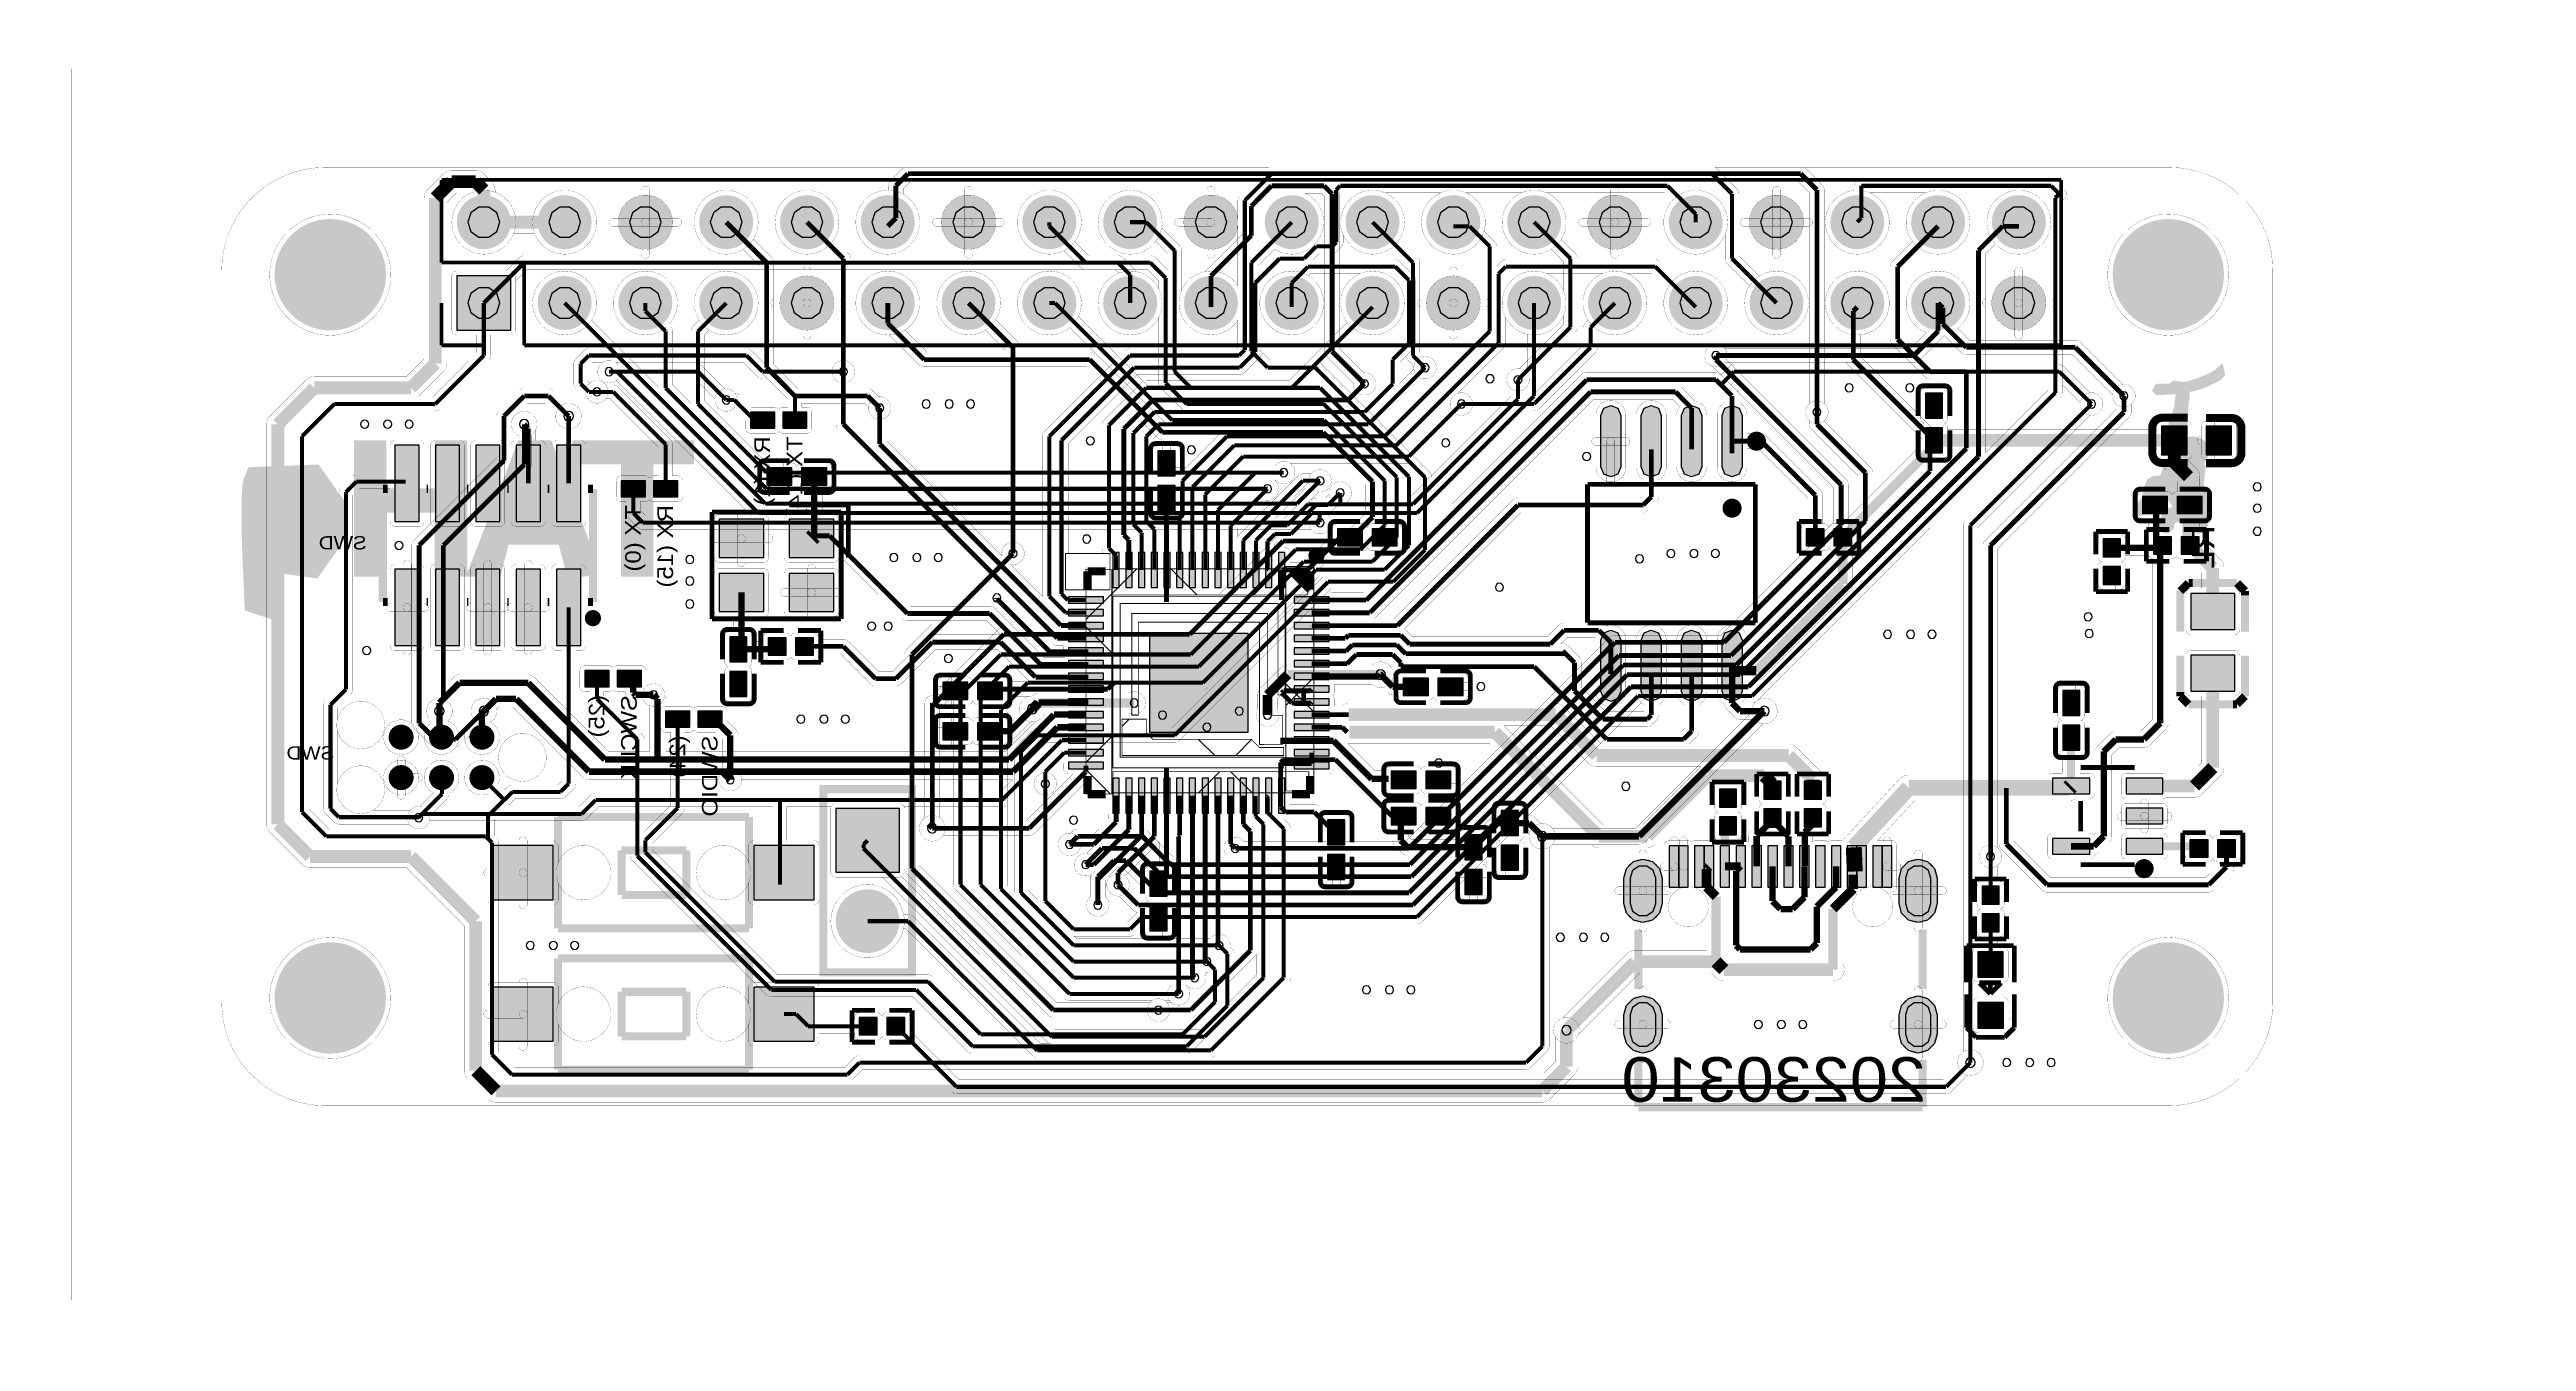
# Model space of a CAD drawing. Header units: millimetres. Extents: x -68.4 to 9.5, y -76.5 to -35.8.
import ezdxf
from ezdxf.enums import TextEntityAlignment as Align

# ---------------------------------------------------------------- set-up
doc = ezdxf.new("R2010")
doc.units = ezdxf.units.MM
for name, color, linetype, true_color in [('Bottom Layer', 7, 'Continuous', 0x0000ff), ('Bottom Silkscreen Layer', 7, 'Continuous', 0x66cc33), ('Hole Layer', 7, 'Continuous', 0x222222), ('Top Layer', 7, 'Continuous', 0xff0000), ('Top Silkscreen Layer', 7, 'Continuous', 0xffcc00)]:
    doc.layers.add(name, color=color, linetype=linetype, true_color=true_color)
doc.styles.get("Standard").update_dxf_attribs({"font": 'arial.ttf'})

msp = doc.modelspace()

# ---------------------------------------------------------------- texts
at = {"layer": 'Bottom Silkscreen Layer', "text_generation_flag": 2, "width": 1.1}
for s, height, rotation, p in [('RX (1)', 0.49, 90, (-45.593, -48.006)), ('TX (14)', 0.49, 90, (-44.577, -48.006)), ('TX (0)', 0.49, 90, (-49.657, -50.165)), ('RX (15)', 0.49, 90, (-48.641, -50.165)), ('SWD', 0.42, -1440, (-58.42, -51.689)), ('RL', 0.7, -270, (-0.127, -50.8)), ('(25)', 0.49, 90, (-50.8, -56.134)), ('SWCLK', 0.49, 90, (-49.784, -56.134)), ('(24)', 0.49, 90, (-48.26, -57.404)), ('SWDIO', 0.49, 90, (-47.244, -57.404)), ('SWD', 0.42, -1440, (-59.436, -58.293))]:
    msp.add_text(s, height=height, rotation=rotation, dxfattribs=at).set_placement(p, align=Align.BOTTOM_LEFT)
msp.add_text('20230310', height=1.4, dxfattribs=at).set_placement((-9.398, -69.342), align=Align.BOTTOM_LEFT)

# ---------------------------------------------------------------- hatches: boundary and pattern name
at = {"layer": 'Bottom Layer'}
for points in [[(-55.587, -41.275, 1), (-53.887, -41.275, 1)], [(-53.047, -41.275, 1), (-51.347, -41.275, 1)], [(-50.507, -41.275, 1), (-48.807, -41.275, 1)], [(-47.967, -41.275, 1), (-46.267, -41.275, 1)], [(-45.427, -41.275, 1), (-43.727, -41.275, 1)], [(-42.887, -41.275, 1), (-41.187, -41.275, 1)], [(-40.347, -41.275, 1), (-38.647, -41.275, 1)], [(-37.807, -41.275, 1), (-36.107, -41.275, 1)], [(-35.267, -41.275, 1), (-33.567, -41.275, 1)], [(-32.727, -41.275, 1), (-31.027, -41.275, 1)], [(-30.187, -41.275, 1), (-28.487, -41.275, 1)], [(-27.647, -41.275, 1), (-25.947, -41.275, 1)], [(-25.107, -41.275, 1), (-23.407, -41.275, 1)], [(-22.567, -41.275, 1), (-20.867, -41.275, 1)], [(-20.027, -41.275, 1), (-18.327, -41.275, 1)], [(-17.487, -41.275, 1), (-15.787, -41.275, 1)], [(-14.947, -41.275, 1), (-13.247, -41.275, 1)], [(-12.407, -41.275, 1), (-10.707, -41.275, 1)], [(-9.867, -41.275, 1), (-8.167, -41.275, 1)], [(-7.327, -41.275, 1), (-5.627, -41.275, 1)], [(-61.313, -42.926, 1), (-57.813, -42.926, 1)], [(-3.528, -42.926, 1), (-0.028, -42.926, 1)], [(-55.587, -44.665), (-53.887, -44.665), (-53.887, -42.965), (-55.587, -42.965)], [(-53.047, -43.815, 1), (-51.347, -43.815, 1)], [(-50.507, -43.815, 1), (-48.807, -43.815, 1)], [(-47.967, -43.815, 1), (-46.267, -43.815, 1)], [(-45.427, -43.815, 1), (-43.727, -43.815, 1)], [(-42.887, -43.815, 1), (-41.187, -43.815, 1)], [(-40.347, -43.815, 1), (-38.647, -43.815, 1)], [(-37.807, -43.815, 1), (-36.107, -43.815, 1)], [(-35.267, -43.815, 1), (-33.567, -43.815, 1)], [(-32.727, -43.815, 1), (-31.027, -43.815, 1)], [(-30.187, -43.815, 1), (-28.487, -43.815, 1)], [(-27.647, -43.815, 1), (-25.947, -43.815, 1)], [(-25.107, -43.815, 1), (-23.407, -43.815, 1)], [(-22.567, -43.815, 1), (-20.867, -43.815, 1)], [(-20.027, -43.815, 1), (-18.327, -43.815, 1)], [(-17.487, -43.815, 1), (-15.787, -43.815, 1)], [(-14.947, -43.815, 1), (-13.247, -43.815, 1)], [(-12.407, -43.815, 1), (-10.707, -43.815, 1)], [(-9.867, -43.815, 1), (-8.167, -43.815, 1)], [(-7.327, -43.815, 1), (-5.627, -43.815, 1)], [(-46.355, -47.244), (-46.355, -47.752), (-45.593, -47.752), (-45.593, -47.244)], [(-45.339, -47.244), (-45.339, -47.752), (-44.577, -47.752), (-44.577, -47.244)], [(-56.77, -50.685), (-56.77, -48.285), (-57.53, -48.285), (-57.53, -50.685)], [(-55.5, -50.685), (-55.5, -48.285), (-56.26, -48.285), (-56.26, -50.685)], [(-54.23, -50.685), (-54.23, -48.285), (-54.99, -48.285), (-54.99, -50.685)], [(-52.96, -50.685), (-52.96, -48.285), (-53.72, -48.285), (-53.72, -50.685)], [(-51.69, -50.685), (-51.69, -48.285), (-52.45, -48.285), (-52.45, -50.685)], [(-49.657, -49.911), (-49.657, -49.403), (-50.419, -49.403), (-50.419, -49.911)], [(-48.641, -49.911), (-48.641, -49.403), (-49.403, -49.403), (-49.403, -49.911)], [(-56.77, -54.585), (-56.77, -52.185), (-57.53, -52.185), (-57.53, -54.585)], [(-55.5, -54.585), (-55.5, -52.185), (-56.26, -52.185), (-56.26, -54.585)], [(-54.23, -54.585), (-54.23, -52.185), (-54.99, -52.185), (-54.99, -54.585)], [(-52.96, -54.585), (-52.96, -52.185), (-53.72, -52.185), (-53.72, -54.585)], [(-51.69, -54.585), (-51.69, -52.185), (-52.45, -52.185), (-52.45, -54.585)], [(-51.562, -55.372), (-51.562, -55.88), (-50.8, -55.88), (-50.8, -55.372)], [(-50.546, -55.372), (-50.546, -55.88), (-49.784, -55.88), (-49.784, -55.372)], [(-49.022, -56.642), (-49.022, -57.15), (-48.26, -57.15), (-48.26, -56.642)], [(-48.006, -56.642), (-48.006, -57.15), (-47.244, -57.15), (-47.244, -56.642)], [(-57.731, -57.463, 1), (-56.943, -57.463, 1)], [(-56.461, -57.463, 1), (-55.673, -57.463, 1)], [(-55.191, -57.463, 1), (-54.403, -57.463, 1)], [(-57.731, -58.733, 1), (-56.943, -58.733, 1)], [(-56.461, -58.733, 1), (-55.673, -58.733, 1)], [(-55.191, -58.733, 1), (-54.403, -58.733, 1)], [(-41.672, -59.706), (-43.672, -59.706), (-43.672, -61.706), (-41.672, -61.706)], [(-17.695, -62.692), (-17.776, -62.992), (-17.995, -63.212), (-18.295, -63.292), (-18.595, -63.212), (-18.815, -62.992), (-18.895, -62.692), (-18.895, -61.892), (-18.815, -61.592), (-18.595, -61.373), (-18.295, -61.292), (-17.995, -61.373), (-17.776, -61.592), (-17.695, -61.892)], [(-9.045, -62.692), (-9.125, -62.992), (-9.345, -63.212), (-9.645, -63.292), (-9.945, -63.212), (-10.165, -62.992), (-10.245, -62.692), (-10.245, -61.892), (-10.165, -61.592), (-9.945, -61.373), (-9.645, -61.292), (-9.345, -61.373), (-9.125, -61.592), (-9.045, -61.892)], [(-43.672, -63.246, 1), (-41.672, -63.246, 1)], [(-61.313, -65.659, 1), (-57.813, -65.659, 1)], [(-3.528, -65.659, 1), (-0.028, -65.659, 1)], [(-17.695, -66.792), (-17.776, -67.092), (-17.995, -67.312), (-18.295, -67.392), (-18.595, -67.312), (-18.815, -67.092), (-18.895, -66.792), (-18.895, -66.192), (-18.815, -65.892), (-18.595, -65.673), (-18.295, -65.592), (-17.995, -65.673), (-17.776, -65.892), (-17.695, -66.192)], [(-9.045, -66.792), (-9.125, -67.092), (-9.345, -67.312), (-9.645, -67.392), (-9.945, -67.312), (-10.165, -67.092), (-10.245, -66.792), (-10.245, -66.192), (-10.165, -65.892), (-9.945, -65.673), (-9.645, -65.592), (-9.345, -65.673), (-9.125, -65.892), (-9.045, -66.192)]]:
    msp.add_hatch(color=256, dxfattribs=at).paths.add_polyline_path(points)
at = {"layer": 'Bottom Silkscreen Layer'}
msp.add_hatch(color=256, dxfattribs=at).paths.add_polyline_path([(-0.136, -45.982), (-0.129, -46.043), (-0.174, -46.095), (-0.223, -46.141), (-0.394, -46.228), (-0.594, -46.323), (-0.788, -46.399), (-0.988, -46.459), (-1.207, -46.507), (-1.257, -46.517), (-1.244, -46.574), (-1.234, -46.744), (-1.256, -46.945), (-1.275, -47.044), (-1.289, -47.384), (-1.303, -47.724), (-1.324, -47.774), (-1.344, -47.824), (-1.344, -47.923), (-1.344, -48.021), (-1.316, -48.145), (-1.288, -48.269), (-1.255, -48.269), (-1.222, -48.269), (-1.147, -48.207), (-1.072, -48.144), (-1.006, -48.144), (-0.941, -48.15), (-0.874, -48.163), (-0.808, -48.181), (-0.751, -48.229), (-0.694, -48.277), (-0.669, -48.335), (-0.645, -48.394), (-0.645, -48.488), (-0.645, -48.583), (-0.697, -48.692), (-0.74, -48.773), (-0.769, -48.814), (-0.788, -48.826), (-0.788, -48.866), (-0.787, -48.905), (-0.761, -48.939), (-0.735, -48.974), (-0.736, -49.038), (-0.768, -49.308), (-0.799, -49.514), (-0.777, -49.612), (-0.707, -49.862), (-0.659, -50.014), (-0.656, -50.399), (-0.654, -50.784), (-0.691, -50.846), (-0.728, -50.909), (-0.773, -50.925), (-0.819, -50.941), (-0.867, -50.929), (-0.914, -50.917), (-0.914, -50.87), (-0.914, -50.823), (-0.867, -50.761), (-0.819, -50.699), (-0.821, -50.486), (-0.823, -50.273), (-0.849, -50.189), (-0.949, -49.925), (-1.034, -49.701), (-1.057, -49.563), (-1.058, -49.506), (-1.078, -49.494), (-1.099, -49.481), (-1.186, -49.572), (-1.273, -49.663), (-1.273, -49.702), (-1.273, -49.74), (-1.208, -49.846), (-1.143, -49.951), (-1.109, -50.072), (-1.075, -50.193), (-1.075, -50.278), (-1.075, -50.363), (-1.104, -50.434), (-1.133, -50.506), (-1.198, -50.524), (-1.416, -50.561), (-1.585, -50.594), (-1.681, -50.655), (-1.721, -50.692), (-1.721, -50.766), (-1.721, -50.84), (-1.763, -50.879), (-1.798, -50.907), (-1.825, -50.918), (-1.846, -50.918), (-1.858, -50.869), (-1.871, -50.828), (-1.887, -50.797), (-1.905, -50.775), (-1.939, -50.775), (-1.972, -50.775), (-1.972, -50.757), (-1.956, -50.716), (-1.918, -50.642), (-1.863, -50.546), (-1.85, -50.468), (-1.837, -50.39), (-1.738, -50.379), (-1.639, -50.369), (-1.564, -50.319), (-1.488, -50.269), (-1.488, -50.251), (-1.512, -50.2), (-1.568, -50.103), (-1.649, -49.975), (-1.728, -49.902), (-1.807, -49.829), (-1.902, -49.801), (-1.983, -49.781), (-2.044, -49.773), (-2.092, -49.773), (-2.119, -49.804), (-2.16, -49.862), (-2.219, -49.956), (-2.291, -50.077), (-2.303, -50.157), (-2.315, -50.238), (-2.347, -50.238), (-2.379, -50.238), (-2.458, -50.29), (-2.528, -50.331), (-2.587, -50.355), (-2.636, -50.367), (-2.663, -50.345), (-2.69, -50.323), (-2.69, -50.266), (-2.69, -50.209), (-2.616, -50.139), (-2.556, -50.073), (-2.515, -50.014), (-2.487, -49.961), (-2.473, -49.853), (-2.435, -49.673), (-2.37, -49.505), (-2.34, -49.443), (-2.281, -49.409), (-2.221, -49.374), (-2.101, -49.368), (-1.968, -49.362), (-1.917, -49.295), (-1.855, -49.115), (-1.811, -48.954), (-1.717, -48.759), (-1.622, -48.565), (-1.631, -48.377), (-1.64, -47.894), (-1.64, -47.598), (-1.555, -47.355), (-1.47, -47.112), (-1.453, -46.944), (-1.435, -46.806), (-1.417, -46.712), (-1.398, -46.65), (-1.419, -46.599), (-1.44, -46.549), (-1.568, -46.561), (-1.904, -46.576), (-2.113, -46.578), (-2.125, -46.566), (-2.137, -46.554), (-2.117, -46.519), (-2.098, -46.483), (-1.896, -46.477), (-1.694, -46.471), (-1.638, -46.429), (-1.581, -46.386), (-1.503, -46.397), (-1.359, -46.418), (-1.293, -46.43), (-1.135, -46.393), (-0.855, -46.312), (-0.583, -46.206), (-0.46, -46.148), (-0.35, -46.09), (-0.257, -46.032), (-0.185, -45.976), (-0.147, -45.941)])
at = {"layer": 'Hole Layer'}
for points in [[(-55.237, -41.275), (-55.142, -41.569), (-54.892, -41.751), (-54.583, -41.751), (-54.333, -41.569), (-54.237, -41.275), (-54.237, -41.275), (-54.333, -40.981), (-54.583, -40.8), (-54.892, -40.8), (-55.142, -40.981), (-55.237, -41.275)], [(-52.697, -41.275), (-52.602, -41.569), (-52.352, -41.751), (-52.043, -41.751), (-51.793, -41.569), (-51.697, -41.275), (-51.697, -41.275), (-51.793, -40.981), (-52.043, -40.8), (-52.352, -40.8), (-52.602, -40.981), (-52.697, -41.275)], [(-50.157, -41.275), (-50.062, -41.569), (-49.812, -41.751), (-49.503, -41.751), (-49.253, -41.569), (-49.157, -41.275), (-49.157, -41.275), (-49.253, -40.981), (-49.503, -40.8), (-49.812, -40.8), (-50.062, -40.981), (-50.157, -41.275)], [(-47.617, -41.275), (-47.521, -41.569), (-47.272, -41.751), (-46.963, -41.751), (-46.713, -41.569), (-46.617, -41.275), (-46.617, -41.275), (-46.713, -40.981), (-46.963, -40.8), (-47.272, -40.8), (-47.521, -40.981), (-47.617, -41.275)], [(-45.077, -41.275), (-44.981, -41.569), (-44.732, -41.751), (-44.423, -41.751), (-44.173, -41.569), (-44.077, -41.275), (-44.077, -41.275), (-44.173, -40.981), (-44.423, -40.8), (-44.732, -40.8), (-44.981, -40.981), (-45.077, -41.275)], [(-42.537, -41.275), (-42.442, -41.569), (-42.192, -41.751), (-41.883, -41.751), (-41.633, -41.569), (-41.537, -41.275), (-41.537, -41.275), (-41.633, -40.981), (-41.883, -40.8), (-42.192, -40.8), (-42.442, -40.981), (-42.537, -41.275)], [(-39.997, -41.275), (-39.902, -41.569), (-39.652, -41.751), (-39.343, -41.751), (-39.093, -41.569), (-38.997, -41.275), (-38.997, -41.275), (-39.093, -40.981), (-39.343, -40.8), (-39.652, -40.8), (-39.902, -40.981), (-39.997, -41.275)], [(-37.457, -41.275), (-37.362, -41.569), (-37.112, -41.751), (-36.803, -41.751), (-36.553, -41.569), (-36.457, -41.275), (-36.457, -41.275), (-36.553, -40.981), (-36.803, -40.8), (-37.112, -40.8), (-37.362, -40.981), (-37.457, -41.275)], [(-34.917, -41.275), (-34.822, -41.569), (-34.572, -41.751), (-34.263, -41.751), (-34.013, -41.569), (-33.917, -41.275), (-33.917, -41.275), (-34.013, -40.981), (-34.263, -40.8), (-34.572, -40.8), (-34.822, -40.981), (-34.917, -41.275)], [(-32.377, -41.275), (-32.282, -41.569), (-32.032, -41.751), (-31.723, -41.751), (-31.473, -41.569), (-31.377, -41.275), (-31.377, -41.275), (-31.473, -40.981), (-31.723, -40.8), (-32.032, -40.8), (-32.282, -40.981), (-32.377, -41.275)], [(-29.837, -41.275), (-29.742, -41.569), (-29.492, -41.751), (-29.183, -41.751), (-28.933, -41.569), (-28.837, -41.275), (-28.837, -41.275), (-28.933, -40.981), (-29.183, -40.8), (-29.492, -40.8), (-29.742, -40.981), (-29.837, -41.275)], [(-27.297, -41.275), (-27.202, -41.569), (-26.952, -41.751), (-26.643, -41.751), (-26.393, -41.569), (-26.297, -41.275), (-26.297, -41.275), (-26.393, -40.981), (-26.643, -40.8), (-26.952, -40.8), (-27.202, -40.981), (-27.297, -41.275)], [(-24.757, -41.275), (-24.662, -41.569), (-24.412, -41.751), (-24.103, -41.751), (-23.853, -41.569), (-23.757, -41.275), (-23.757, -41.275), (-23.853, -40.981), (-24.103, -40.8), (-24.412, -40.8), (-24.662, -40.981), (-24.757, -41.275)], [(-22.217, -41.275), (-22.122, -41.569), (-21.872, -41.751), (-21.563, -41.751), (-21.313, -41.569), (-21.217, -41.275), (-21.217, -41.275), (-21.313, -40.981), (-21.563, -40.8), (-21.872, -40.8), (-22.122, -40.981), (-22.217, -41.275)], [(-19.677, -41.275), (-19.582, -41.569), (-19.332, -41.751), (-19.023, -41.751), (-18.773, -41.569), (-18.677, -41.275), (-18.677, -41.275), (-18.773, -40.981), (-19.023, -40.8), (-19.332, -40.8), (-19.582, -40.981), (-19.677, -41.275)], [(-17.137, -41.275), (-17.042, -41.569), (-16.792, -41.751), (-16.483, -41.751), (-16.233, -41.569), (-16.137, -41.275), (-16.137, -41.275), (-16.233, -40.981), (-16.483, -40.8), (-16.792, -40.8), (-17.042, -40.981), (-17.137, -41.275)], [(-14.597, -41.275), (-14.502, -41.569), (-14.252, -41.751), (-13.943, -41.751), (-13.693, -41.569), (-13.597, -41.275), (-13.597, -41.275), (-13.693, -40.981), (-13.943, -40.8), (-14.252, -40.8), (-14.502, -40.981), (-14.597, -41.275)], [(-12.057, -41.275), (-11.962, -41.569), (-11.712, -41.751), (-11.403, -41.751), (-11.153, -41.569), (-11.057, -41.275), (-11.057, -41.275), (-11.153, -40.981), (-11.403, -40.8), (-11.712, -40.8), (-11.962, -40.981), (-12.057, -41.275)], [(-9.517, -41.275), (-9.422, -41.569), (-9.172, -41.751), (-8.863, -41.751), (-8.613, -41.569), (-8.517, -41.275), (-8.517, -41.275), (-8.613, -40.981), (-8.863, -40.8), (-9.172, -40.8), (-9.422, -40.981), (-9.517, -41.275)], [(-6.977, -41.275), (-6.882, -41.569), (-6.632, -41.751), (-6.323, -41.751), (-6.073, -41.569), (-5.977, -41.275), (-5.977, -41.275), (-6.073, -40.981), (-6.323, -40.8), (-6.632, -40.8), (-6.882, -40.981), (-6.977, -41.275)], [(-60.913, -42.926, 1), (-58.213, -42.926, 1)], [(-3.128, -42.926, 1), (-0.428, -42.926, 1)], [(-55.237, -43.815), (-55.142, -44.109), (-54.892, -44.291), (-54.583, -44.291), (-54.333, -44.109), (-54.237, -43.815), (-54.237, -43.815), (-54.333, -43.521), (-54.583, -43.34), (-54.892, -43.34), (-55.142, -43.521), (-55.237, -43.815)], [(-52.697, -43.815), (-52.602, -44.109), (-52.352, -44.291), (-52.043, -44.291), (-51.793, -44.109), (-51.697, -43.815), (-51.697, -43.815), (-51.793, -43.521), (-52.043, -43.34), (-52.352, -43.34), (-52.602, -43.521), (-52.697, -43.815)], [(-50.157, -43.815), (-50.062, -44.109), (-49.812, -44.291), (-49.503, -44.291), (-49.253, -44.109), (-49.157, -43.815), (-49.157, -43.815), (-49.253, -43.521), (-49.503, -43.34), (-49.812, -43.34), (-50.062, -43.521), (-50.157, -43.815)], [(-47.617, -43.815), (-47.521, -44.109), (-47.272, -44.291), (-46.963, -44.291), (-46.713, -44.109), (-46.617, -43.815), (-46.617, -43.815), (-46.713, -43.521), (-46.963, -43.34), (-47.272, -43.34), (-47.521, -43.521), (-47.617, -43.815)], [(-45.077, -43.815), (-44.981, -44.109), (-44.732, -44.291), (-44.423, -44.291), (-44.173, -44.109), (-44.077, -43.815), (-44.077, -43.815), (-44.173, -43.521), (-44.423, -43.34), (-44.732, -43.34), (-44.981, -43.521), (-45.077, -43.815)], [(-42.537, -43.815), (-42.442, -44.109), (-42.192, -44.291), (-41.883, -44.291), (-41.633, -44.109), (-41.537, -43.815), (-41.537, -43.815), (-41.633, -43.521), (-41.883, -43.34), (-42.192, -43.34), (-42.442, -43.521), (-42.537, -43.815)], [(-39.997, -43.815), (-39.902, -44.109), (-39.652, -44.291), (-39.343, -44.291), (-39.093, -44.109), (-38.997, -43.815), (-38.997, -43.815), (-39.093, -43.521), (-39.343, -43.34), (-39.652, -43.34), (-39.902, -43.521), (-39.997, -43.815)], [(-37.457, -43.815), (-37.362, -44.109), (-37.112, -44.291), (-36.803, -44.291), (-36.553, -44.109), (-36.457, -43.815), (-36.457, -43.815), (-36.553, -43.521), (-36.803, -43.34), (-37.112, -43.34), (-37.362, -43.521), (-37.457, -43.815)], [(-34.917, -43.815), (-34.822, -44.109), (-34.572, -44.291), (-34.263, -44.291), (-34.013, -44.109), (-33.917, -43.815), (-33.917, -43.815), (-34.013, -43.521), (-34.263, -43.34), (-34.572, -43.34), (-34.822, -43.521), (-34.917, -43.815)], [(-32.377, -43.815), (-32.282, -44.109), (-32.032, -44.291), (-31.723, -44.291), (-31.473, -44.109), (-31.377, -43.815), (-31.377, -43.815), (-31.473, -43.521), (-31.723, -43.34), (-32.032, -43.34), (-32.282, -43.521), (-32.377, -43.815)], [(-29.837, -43.815), (-29.742, -44.109), (-29.492, -44.291), (-29.183, -44.291), (-28.933, -44.109), (-28.837, -43.815), (-28.837, -43.815), (-28.933, -43.521), (-29.183, -43.34), (-29.492, -43.34), (-29.742, -43.521), (-29.837, -43.815)], [(-27.297, -43.815), (-27.202, -44.109), (-26.952, -44.291), (-26.643, -44.291), (-26.393, -44.109), (-26.297, -43.815), (-26.297, -43.815), (-26.393, -43.521), (-26.643, -43.34), (-26.952, -43.34), (-27.202, -43.521), (-27.297, -43.815)], [(-24.757, -43.815), (-24.662, -44.109), (-24.412, -44.291), (-24.103, -44.291), (-23.853, -44.109), (-23.757, -43.815), (-23.757, -43.815), (-23.853, -43.521), (-24.103, -43.34), (-24.412, -43.34), (-24.662, -43.521), (-24.757, -43.815)], [(-22.217, -43.815), (-22.122, -44.109), (-21.872, -44.291), (-21.563, -44.291), (-21.313, -44.109), (-21.217, -43.815), (-21.217, -43.815), (-21.313, -43.521), (-21.563, -43.34), (-21.872, -43.34), (-22.122, -43.521), (-22.217, -43.815)], [(-19.677, -43.815), (-19.582, -44.109), (-19.332, -44.291), (-19.023, -44.291), (-18.773, -44.109), (-18.677, -43.815), (-18.677, -43.815), (-18.773, -43.521), (-19.023, -43.34), (-19.332, -43.34), (-19.582, -43.521), (-19.677, -43.815)], [(-17.137, -43.815), (-17.042, -44.109), (-16.792, -44.291), (-16.483, -44.291), (-16.233, -44.109), (-16.137, -43.815), (-16.137, -43.815), (-16.233, -43.521), (-16.483, -43.34), (-16.792, -43.34), (-17.042, -43.521), (-17.137, -43.815)], [(-14.597, -43.815), (-14.502, -44.109), (-14.252, -44.291), (-13.943, -44.291), (-13.693, -44.109), (-13.597, -43.815), (-13.597, -43.815), (-13.693, -43.521), (-13.943, -43.34), (-14.252, -43.34), (-14.502, -43.521), (-14.597, -43.815)], [(-12.057, -43.815), (-11.962, -44.109), (-11.712, -44.291), (-11.403, -44.291), (-11.153, -44.109), (-11.057, -43.815), (-11.057, -43.815), (-11.153, -43.521), (-11.403, -43.34), (-11.712, -43.34), (-11.962, -43.521), (-12.057, -43.815)], [(-9.517, -43.815), (-9.422, -44.109), (-9.172, -44.291), (-8.863, -44.291), (-8.613, -44.109), (-8.517, -43.815), (-8.517, -43.815), (-8.613, -43.521), (-8.863, -43.34), (-9.172, -43.34), (-9.422, -43.521), (-9.517, -43.815)], [(-6.977, -43.815), (-6.882, -44.109), (-6.632, -44.291), (-6.323, -44.291), (-6.073, -44.109), (-5.977, -43.815), (-5.977, -43.815), (-6.073, -43.521), (-6.323, -43.34), (-6.632, -43.34), (-6.882, -43.521), (-6.977, -43.815)], [(-43.272, -60.706, 1), (-42.072, -60.706, 1)], [(-18.695, -62.692), (-18.619, -62.927), (-18.419, -63.073), (-18.172, -63.073), (-17.972, -62.927), (-17.895, -62.692), (-17.895, -61.892), (-17.972, -61.657), (-18.172, -61.512), (-18.419, -61.512), (-18.619, -61.657), (-18.695, -61.892)], [(-10.045, -62.692), (-9.969, -62.927), (-9.769, -63.073), (-9.521, -63.073), (-9.321, -62.927), (-9.245, -62.692), (-9.245, -61.892), (-9.321, -61.657), (-9.521, -61.512), (-9.769, -61.512), (-9.969, -61.657), (-10.045, -61.892)], [(-43.272, -63.246, 1), (-42.072, -63.246, 1)], [(-60.913, -65.659, 1), (-58.213, -65.659, 1)], [(-3.128, -65.659, 1), (-0.428, -65.659, 1)], [(-18.695, -66.792), (-18.619, -67.027), (-18.419, -67.173), (-18.172, -67.173), (-17.972, -67.027), (-17.895, -66.792), (-17.895, -66.192), (-17.972, -65.957), (-18.172, -65.812), (-18.419, -65.812), (-18.619, -65.957), (-18.695, -66.192)], [(-10.045, -66.792), (-9.969, -67.027), (-9.769, -67.173), (-9.521, -67.173), (-9.321, -67.027), (-9.245, -66.792), (-9.245, -66.192), (-9.321, -65.957), (-9.521, -65.812), (-9.769, -65.812), (-9.969, -65.957), (-10.045, -66.192)]]:
    msp.add_hatch(color=256, dxfattribs=at).paths.add_polyline_path(points)
at = {"layer": 'Top Layer'}
for points in [[(-55.587, -41.275, 1), (-53.887, -41.275, 1)], [(-53.047, -41.275, 1), (-51.347, -41.275, 1)], [(-50.507, -41.275, 1), (-48.807, -41.275, 1)], [(-47.967, -41.275, 1), (-46.267, -41.275, 1)], [(-45.427, -41.275, 1), (-43.727, -41.275, 1)], [(-42.887, -41.275, 1), (-41.187, -41.275, 1)], [(-40.347, -41.275, 1), (-38.647, -41.275, 1)], [(-37.807, -41.275, 1), (-36.107, -41.275, 1)], [(-35.267, -41.275, 1), (-33.567, -41.275, 1)], [(-32.727, -41.275, 1), (-31.027, -41.275, 1)], [(-30.187, -41.275, 1), (-28.487, -41.275, 1)], [(-27.647, -41.275, 1), (-25.947, -41.275, 1)], [(-25.107, -41.275, 1), (-23.407, -41.275, 1)], [(-22.567, -41.275, 1), (-20.867, -41.275, 1)], [(-20.027, -41.275, 1), (-18.327, -41.275, 1)], [(-17.487, -41.275, 1), (-15.787, -41.275, 1)], [(-14.947, -41.275, 1), (-13.247, -41.275, 1)], [(-12.407, -41.275, 1), (-10.707, -41.275, 1)], [(-9.867, -41.275, 1), (-8.167, -41.275, 1)], [(-7.327, -41.275, 1), (-5.627, -41.275, 1)], [(-61.313, -42.926, 1), (-57.813, -42.926, 1)], [(-3.528, -42.926, 1), (-0.028, -42.926, 1)], [(-55.587, -44.665), (-53.887, -44.665), (-53.887, -42.965), (-55.587, -42.965)], [(-53.047, -43.815, 1), (-51.347, -43.815, 1)], [(-50.507, -43.815, 1), (-48.807, -43.815, 1)], [(-47.967, -43.815, 1), (-46.267, -43.815, 1)], [(-45.427, -43.815, 1), (-43.727, -43.815, 1)], [(-42.887, -43.815, 1), (-41.187, -43.815, 1)], [(-40.347, -43.815, 1), (-38.647, -43.815, 1)], [(-37.807, -43.815, 1), (-36.107, -43.815, 1)], [(-35.267, -43.815, 1), (-33.567, -43.815, 1)], [(-32.727, -43.815, 1), (-31.027, -43.815, 1)], [(-30.187, -43.815, 1), (-28.487, -43.815, 1)], [(-27.647, -43.815, 1), (-25.947, -43.815, 1)], [(-25.107, -43.815, 1), (-23.407, -43.815, 1)], [(-22.567, -43.815, 1), (-20.867, -43.815, 1)], [(-20.027, -43.815, 1), (-18.327, -43.815, 1)], [(-17.487, -43.815, 1), (-15.787, -43.815, 1)], [(-14.947, -43.815, 1), (-13.247, -43.815, 1)], [(-12.407, -43.815, 1), (-10.707, -43.815, 1)], [(-9.867, -43.815, 1), (-8.167, -43.815, 1)], [(-7.327, -43.815, 1), (-5.627, -43.815, 1)], [(-8.874, -46.648), (-9.414, -46.648), (-9.414, -47.438), (-8.874, -47.438)], [(-19.619, -47.349), (-19.527, -47.126), (-19.304, -47.034), (-19.081, -47.126), (-18.989, -47.349), (-18.989, -48.969), (-19.081, -49.192), (-19.304, -49.284), (-19.527, -49.192), (-19.619, -48.969)], [(-18.349, -47.349), (-18.257, -47.126), (-18.034, -47.034), (-17.811, -47.126), (-17.719, -47.349), (-17.719, -48.969), (-17.811, -49.192), (-18.034, -49.284), (-18.257, -49.192), (-18.349, -48.969)], [(-17.079, -47.349), (-16.987, -47.126), (-16.764, -47.034), (-16.541, -47.126), (-16.449, -47.349), (-16.449, -48.969), (-16.541, -49.192), (-16.764, -49.284), (-16.987, -49.192), (-17.079, -48.969)], [(-15.809, -47.349), (-15.717, -47.126), (-15.494, -47.034), (-15.271, -47.126), (-15.179, -47.349), (-15.179, -48.969), (-15.271, -49.192), (-15.494, -49.284), (-15.717, -49.192), (-15.809, -48.969)], [(-8.874, -47.738), (-9.414, -47.738), (-9.414, -48.528), (-8.874, -48.528)], [(-1.189, -48.583), (-1.189, -47.683), (-1.989, -47.683), (-1.989, -48.583)], [(0.211, -48.583), (0.211, -47.683), (-0.589, -47.683), (-0.589, -48.583)], [(-45.839, -49.001), (-45.839, -49.541), (-45.049, -49.541), (-45.049, -49.001)], [(-44.748, -49.001), (-44.748, -49.541), (-43.958, -49.541), (-43.958, -49.001)], [(-33.544, -49.253), (-33.004, -49.253), (-33.004, -48.463), (-33.544, -48.463)], [(-33.544, -50.343), (-33.004, -50.343), (-33.004, -49.553), (-33.544, -49.553)], [(-45.934, -51.815), (-45.934, -50.615), (-47.334, -50.615), (-47.334, -51.815)], [(-43.733, -51.815), (-43.733, -50.615), (-45.133, -50.615), (-45.133, -51.815)], [(-1.801, -50.435), (-1.801, -49.895), (-2.591, -49.895), (-2.591, -50.435)], [(-0.711, -50.435), (-0.711, -49.895), (-1.501, -49.895), (-1.501, -50.435)], [(-27.901, -50.911), (-27.901, -51.451), (-27.111, -51.451), (-27.111, -50.911)], [(-26.811, -50.911), (-26.811, -51.451), (-26.021, -51.451), (-26.021, -50.911)], [(-12.596, -51.451), (-12.596, -50.911), (-13.162, -50.911), (-13.162, -51.451)], [(-11.73, -51.451), (-11.73, -50.911), (-12.296, -50.911), (-12.296, -51.451)], [(-3.826, -51.793), (-3.286, -51.793), (-3.286, -51.227), (-3.826, -51.227)], [(-2.24, -51.165), (-2.24, -51.705), (-1.674, -51.705), (-1.674, -51.165)], [(-1.374, -51.165), (-1.374, -51.705), (-0.808, -51.705), (-0.808, -51.165)], [(-34.758, -51.653), (-34.958, -51.653), (-34.958, -52.753), (-34.758, -52.753)], [(-34.358, -51.653), (-34.558, -51.653), (-34.558, -52.753), (-34.358, -52.753)], [(-33.958, -51.653), (-34.158, -51.653), (-34.158, -52.753), (-33.958, -52.753)], [(-33.558, -51.653), (-33.758, -51.653), (-33.758, -52.753), (-33.558, -52.753)], [(-33.158, -51.653), (-33.358, -51.653), (-33.358, -52.753), (-33.158, -52.753)], [(-32.758, -51.653), (-32.958, -51.653), (-32.958, -52.753), (-32.758, -52.753)], [(-32.358, -51.653), (-32.558, -51.653), (-32.558, -52.753), (-32.358, -52.753)], [(-31.958, -51.653), (-32.158, -51.653), (-32.158, -52.753), (-31.958, -52.753)], [(-31.558, -51.653), (-31.758, -51.653), (-31.758, -52.753), (-31.558, -52.753)], [(-31.158, -51.653), (-31.358, -51.653), (-31.358, -52.753), (-31.158, -52.753)], [(-30.758, -51.653), (-30.958, -51.653), (-30.958, -52.753), (-30.758, -52.753)], [(-30.358, -51.653), (-30.558, -51.653), (-30.558, -52.753), (-30.358, -52.753)], [(-29.958, -51.653), (-30.158, -51.653), (-30.158, -52.753), (-29.958, -52.753)], [(-29.558, -51.653), (-29.758, -51.653), (-29.758, -52.753), (-29.558, -52.753)], [(-3.826, -52.659), (-3.286, -52.659), (-3.286, -52.093), (-3.826, -52.093)], [(-45.934, -53.515), (-45.934, -52.315), (-47.334, -52.315), (-47.334, -53.515)], [(-43.733, -53.515), (-43.733, -52.315), (-45.133, -52.315), (-45.133, -53.515)], [(-1.07, -54.083), (0.308, -54.083), (0.308, -52.951), (-1.07, -52.951)], [(-36.358, -53.053), (-36.358, -53.253), (-35.258, -53.253), (-35.258, -53.053)], [(-36.358, -53.453), (-36.358, -53.653), (-35.258, -53.653), (-35.258, -53.453)], [(-28.158, -53.253), (-28.158, -53.053), (-29.258, -53.053), (-29.258, -53.253)], [(-28.158, -53.653), (-28.158, -53.453), (-29.258, -53.453), (-29.258, -53.653)], [(-47.006, -55.095), (-46.466, -55.095), (-46.466, -54.305), (-47.006, -54.305)], [(-45.801, -54.34), (-45.801, -54.88), (-45.235, -54.88), (-45.235, -54.34)], [(-44.935, -54.34), (-44.935, -54.88), (-44.369, -54.88), (-44.369, -54.34)], [(-36.358, -53.853), (-36.358, -54.053), (-35.258, -54.053), (-35.258, -53.853)], [(-36.358, -54.253), (-36.358, -54.453), (-35.258, -54.453), (-35.258, -54.253)], [(-30.708, -54.203), (-33.808, -54.203), (-33.808, -57.303), (-30.708, -57.303)], [(-28.158, -54.053), (-28.158, -53.853), (-29.258, -53.853), (-29.258, -54.053)], [(-28.158, -54.453), (-28.158, -54.253), (-29.258, -54.253), (-29.258, -54.453)], [(-19.619, -54.409), (-19.527, -54.186), (-19.304, -54.094), (-19.081, -54.186), (-18.989, -54.409), (-18.989, -56.029), (-19.081, -56.252), (-19.304, -56.344), (-19.527, -56.252), (-19.619, -56.029)], [(-18.349, -54.409), (-18.257, -54.186), (-18.034, -54.094), (-17.811, -54.186), (-17.719, -54.409), (-17.719, -56.029), (-17.811, -56.252), (-18.034, -56.344), (-18.257, -56.252), (-18.349, -56.029)], [(-17.079, -54.409), (-16.987, -54.186), (-16.764, -54.094), (-16.541, -54.186), (-16.449, -54.409), (-16.449, -56.029), (-16.541, -56.252), (-16.764, -56.344), (-16.987, -56.252), (-17.079, -56.029)], [(-15.809, -54.409), (-15.717, -54.186), (-15.494, -54.094), (-15.271, -54.186), (-15.179, -54.409), (-15.179, -56.029), (-15.271, -56.252), (-15.494, -56.344), (-15.717, -56.252), (-15.809, -56.029)], [(-36.358, -54.653), (-36.358, -54.853), (-35.258, -54.853), (-35.258, -54.653)], [(-36.358, -55.053), (-36.358, -55.253), (-35.258, -55.253), (-35.258, -55.053)], [(-28.158, -54.853), (-28.158, -54.653), (-29.258, -54.653), (-29.258, -54.853)], [(-28.158, -55.253), (-28.158, -55.053), (-29.258, -55.053), (-29.258, -55.253)], [(-1.07, -56.016), (0.308, -56.016), (0.308, -54.883), (-1.07, -54.883)], [(-47.006, -56.185), (-46.466, -56.185), (-46.466, -55.395), (-47.006, -55.395)], [(-39.52, -56.277), (-39.52, -55.737), (-40.31, -55.737), (-40.31, -56.277)], [(-38.43, -56.277), (-38.43, -55.737), (-39.22, -55.737), (-39.22, -56.277)], [(-36.358, -55.453), (-36.358, -55.653), (-35.258, -55.653), (-35.258, -55.453)], [(-36.358, -55.853), (-36.358, -56.053), (-35.258, -56.053), (-35.258, -55.853)], [(-28.158, -55.653), (-28.158, -55.453), (-29.258, -55.453), (-29.258, -55.653)], [(-28.158, -56.053), (-28.158, -55.853), (-29.258, -55.853), (-29.258, -56.053)], [(-25.832, -55.61), (-25.832, -56.15), (-25.042, -56.15), (-25.042, -55.61)], [(-24.742, -55.61), (-24.742, -56.15), (-23.952, -56.15), (-23.952, -55.61)], [(-5.096, -56.783), (-4.556, -56.783), (-4.556, -55.993), (-5.096, -55.993)], [(-36.358, -56.253), (-36.358, -56.453), (-35.258, -56.453), (-35.258, -56.253)], [(-36.358, -56.653), (-36.358, -56.853), (-35.258, -56.853), (-35.258, -56.653)], [(-28.158, -56.453), (-28.158, -56.253), (-29.258, -56.253), (-29.258, -56.453)], [(-28.158, -56.853), (-28.158, -56.653), (-29.258, -56.653), (-29.258, -56.853)], [(-39.52, -57.547), (-39.52, -57.007), (-40.31, -57.007), (-40.31, -57.547)], [(-38.43, -57.547), (-38.43, -57.007), (-39.22, -57.007), (-39.22, -57.547)], [(-36.358, -57.053), (-36.358, -57.253), (-35.258, -57.253), (-35.258, -57.053)], [(-36.358, -57.453), (-36.358, -57.653), (-35.258, -57.653), (-35.258, -57.453)], [(-28.158, -57.253), (-28.158, -57.053), (-29.258, -57.053), (-29.258, -57.253)], [(-28.158, -57.653), (-28.158, -57.453), (-29.258, -57.453), (-29.258, -57.653)], [(-5.096, -57.873), (-4.556, -57.873), (-4.556, -57.083), (-5.096, -57.083)], [(-36.358, -57.853), (-36.358, -58.053), (-35.258, -58.053), (-35.258, -57.853)], [(-36.358, -58.253), (-36.358, -58.453), (-35.258, -58.453), (-35.258, -58.253)], [(-28.158, -58.053), (-28.158, -57.853), (-29.258, -57.853), (-29.258, -58.053)], [(-28.158, -58.453), (-28.158, -58.253), (-29.258, -58.253), (-29.258, -58.453)], [(-34.958, -59.853), (-34.758, -59.853), (-34.758, -58.753), (-34.958, -58.753)], [(-34.558, -59.853), (-34.358, -59.853), (-34.358, -58.753), (-34.558, -58.753)], [(-34.158, -59.853), (-33.958, -59.853), (-33.958, -58.753), (-34.158, -58.753)], [(-33.758, -59.853), (-33.558, -59.853), (-33.558, -58.753), (-33.758, -58.753)], [(-33.358, -59.853), (-33.158, -59.853), (-33.158, -58.753), (-33.358, -58.753)], [(-32.958, -59.853), (-32.758, -59.853), (-32.758, -58.753), (-32.958, -58.753)], [(-32.558, -59.853), (-32.358, -59.853), (-32.358, -58.753), (-32.558, -58.753)], [(-32.158, -59.853), (-31.958, -59.853), (-31.958, -58.753), (-32.158, -58.753)], [(-31.758, -59.853), (-31.558, -59.853), (-31.558, -58.753), (-31.758, -58.753)], [(-31.358, -59.853), (-31.158, -59.853), (-31.158, -58.753), (-31.358, -58.753)], [(-30.958, -59.853), (-30.758, -59.853), (-30.758, -58.753), (-30.958, -58.753)], [(-30.558, -59.853), (-30.358, -59.853), (-30.358, -58.753), (-30.558, -58.753)], [(-30.158, -59.853), (-29.958, -59.853), (-29.958, -58.753), (-30.158, -58.753)], [(-29.758, -59.853), (-29.558, -59.853), (-29.558, -58.753), (-29.758, -58.753)], [(-25.423, -59.071), (-25.423, -58.531), (-26.213, -58.531), (-26.213, -59.071)], [(-24.333, -59.071), (-24.333, -58.531), (-25.123, -58.531), (-25.123, -59.071)], [(-15.351, -59.101), (-15.891, -59.101), (-15.891, -59.667), (-15.351, -59.667)], [(-13.954, -58.847), (-14.494, -58.847), (-14.494, -59.413), (-13.954, -59.413)], [(-12.684, -58.847), (-13.224, -58.847), (-13.224, -59.413), (-12.684, -59.413)], [(-5.424, -59.239), (-4.249, -59.239), (-4.249, -58.749), (-5.424, -58.749)], [(-3.108, -59.239), (-1.951, -59.239), (-1.951, -58.749), (-3.108, -58.749)], [(-41.672, -59.706), (-43.672, -59.706), (-43.672, -61.706), (-41.672, -61.706)], [(-26.213, -59.674), (-26.213, -60.214), (-25.423, -60.214), (-25.423, -59.674)], [(-25.123, -59.674), (-25.123, -60.214), (-24.333, -60.214), (-24.333, -59.674)], [(-22.209, -59.766), (-22.749, -59.766), (-22.749, -60.556), (-22.209, -60.556)], [(-13.954, -59.713), (-14.494, -59.713), (-14.494, -60.279), (-13.954, -60.279)], [(-12.684, -59.713), (-13.224, -59.713), (-13.224, -60.279), (-12.684, -60.279)], [(-3.108, -60.189), (-1.951, -60.189), (-1.951, -59.699), (-3.108, -59.699)], [(-27.67, -60.057), (-28.21, -60.057), (-28.21, -60.847), (-27.67, -60.847)], [(-23.352, -60.528), (-23.892, -60.528), (-23.892, -61.318), (-23.352, -61.318)], [(-15.351, -59.967), (-15.891, -59.967), (-15.891, -60.533), (-15.351, -60.533)], [(-5.424, -61.139), (-4.249, -61.139), (-4.249, -60.649), (-5.424, -60.649)], [(-3.108, -61.139), (-1.951, -61.139), (-1.951, -60.649), (-3.108, -60.649)], [(-0.531, -61.23), (-0.531, -60.69), (-1.097, -60.69), (-1.097, -61.23)], [(0.335, -61.23), (0.335, -60.69), (-0.231, -60.69), (-0.231, -61.23)], [(-54.453, -60.872), (-54.453, -62.572), (-52.553, -62.572), (-52.553, -60.872)], [(-46.253, -60.872), (-46.253, -62.572), (-44.353, -62.572), (-44.353, -60.872)], [(-27.67, -61.147), (-28.21, -61.147), (-28.21, -61.937), (-27.67, -61.937)], [(-22.209, -60.856), (-22.749, -60.856), (-22.749, -61.646), (-22.209, -61.646)], [(-17.695, -62.692), (-17.776, -62.992), (-17.995, -63.212), (-18.295, -63.292), (-18.595, -63.212), (-18.815, -62.992), (-18.895, -62.692), (-18.895, -61.892), (-18.815, -61.592), (-18.595, -61.373), (-18.295, -61.292), (-17.995, -61.373), (-17.776, -61.592), (-17.695, -61.892)], [(-17.47, -60.874), (-17.47, -62.174), (-17.17, -62.174), (-17.17, -60.874)], [(-17.17, -60.874), (-17.17, -62.174), (-16.87, -62.174), (-16.87, -60.874)], [(-16.67, -60.874), (-16.67, -62.174), (-16.37, -62.174), (-16.37, -60.874)], [(-16.37, -60.874), (-16.37, -62.174), (-16.07, -62.174), (-16.07, -60.874)], [(-15.87, -60.874), (-15.87, -62.174), (-15.57, -62.174), (-15.57, -60.874)], [(-15.37, -60.874), (-15.37, -62.174), (-15.07, -62.174), (-15.07, -60.874)], [(-14.87, -60.874), (-14.87, -62.174), (-14.57, -62.174), (-14.57, -60.874)], [(-14.37, -60.874), (-14.37, -62.174), (-14.07, -62.174), (-14.07, -60.874)], [(-13.87, -60.874), (-13.87, -62.174), (-13.57, -62.174), (-13.57, -60.874)], [(-13.37, -60.874), (-13.37, -62.174), (-13.07, -62.174), (-13.07, -60.874)], [(-12.87, -60.874), (-12.87, -62.174), (-12.57, -62.174), (-12.57, -60.874)], [(-12.37, -60.874), (-12.37, -62.174), (-12.07, -62.174), (-12.07, -60.874)], [(-11.87, -60.874), (-11.87, -62.174), (-11.57, -62.174), (-11.57, -60.874)], [(-11.57, -60.874), (-11.57, -62.174), (-11.27, -62.174), (-11.27, -60.874)], [(-11.07, -60.874), (-11.07, -62.174), (-10.77, -62.174), (-10.77, -60.874)], [(-10.77, -60.874), (-10.77, -62.174), (-10.47, -62.174), (-10.47, -60.874)], [(-9.045, -62.692), (-9.125, -62.992), (-9.345, -63.212), (-9.645, -63.292), (-9.945, -63.212), (-10.165, -62.992), (-10.245, -62.692), (-10.245, -61.892), (-10.165, -61.592), (-9.945, -61.373), (-9.645, -61.292), (-9.345, -61.373), (-9.125, -61.592), (-9.045, -61.892)], [(-43.672, -63.246, 1), (-41.672, -63.246, 1)], [(-33.258, -61.671), (-33.798, -61.671), (-33.798, -62.461), (-33.258, -62.461)], [(-23.352, -61.618), (-23.892, -61.618), (-23.892, -62.408), (-23.352, -62.408)], [(-7.096, -62.149), (-7.636, -62.149), (-7.636, -62.715), (-7.096, -62.715)], [(-33.258, -62.761), (-33.798, -62.761), (-33.798, -63.551), (-33.258, -63.551)], [(-7.096, -63.015), (-7.636, -63.015), (-7.636, -63.581), (-7.096, -63.581)], [(-61.313, -65.659, 1), (-57.813, -65.659, 1)], [(-6.969, -65.006), (-6.969, -64.206), (-7.769, -64.206), (-7.769, -65.006)], [(-3.528, -65.659, 1), (-0.028, -65.659, 1)], [(-54.453, -65.317), (-54.453, -67.017), (-52.553, -67.017), (-52.553, -65.317)], [(-46.253, -65.317), (-46.253, -67.017), (-44.353, -67.017), (-44.353, -65.317)], [(-17.695, -66.792), (-17.776, -67.092), (-17.995, -67.312), (-18.295, -67.392), (-18.595, -67.312), (-18.815, -67.092), (-18.895, -66.792), (-18.895, -66.192), (-18.815, -65.892), (-18.595, -65.673), (-18.295, -65.592), (-17.995, -65.673), (-17.776, -65.892), (-17.695, -66.192)], [(-9.045, -66.792), (-9.125, -67.092), (-9.345, -67.312), (-9.645, -67.392), (-9.945, -67.312), (-10.165, -67.092), (-10.245, -66.792), (-10.245, -66.192), (-10.165, -65.892), (-9.945, -65.673), (-9.645, -65.592), (-9.345, -65.673), (-9.125, -65.892), (-9.045, -66.192)], [(-6.963, -66.605), (-6.963, -65.805), (-7.763, -65.805), (-7.763, -66.605)], [(-42.932, -66.278), (-42.932, -66.818), (-42.366, -66.818), (-42.366, -66.278)], [(-42.066, -66.278), (-42.066, -66.818), (-41.5, -66.818), (-41.5, -66.278)]]:
    msp.add_hatch(color=256, dxfattribs=at).paths.add_polyline_path(points)
h = msp.add_hatch(dxfattribs=at)
h.set_pattern_fill('ANSI37', color=256, style=0)
h.paths.add_polyline_path([(-36.449, -51.689), (-36.449, -52.832), (-35.052, -52.832), (-35.052, -51.689)])
h = msp.add_hatch(dxfattribs=at)
h.set_pattern_fill('ANSI37', color=256, style=0)
h.paths.add_polyline_path([(-35.808, -52.157), (-35.808, -52.191)])
h = msp.add_hatch(dxfattribs=at)
h.set_pattern_fill('ANSI37', color=256, style=0)
h.paths.add_polyline_path([(-34.985, -52.203), (-34.985, -52.995), (-28.865, -52.995), (-28.829, -52.959), (-28.829, -52.171), (-34.953, -52.171)])
h = msp.add_hatch(dxfattribs=at)
h.set_pattern_fill('ANSI37', color=256, style=0)
h.paths.add_polyline_path([(-29.525, -52.1), (-29.525, -59.152), (-28.708, -59.152), (-28.642, -59.085), (-28.642, -52.1)])
h = msp.add_hatch(dxfattribs=at)
h.set_pattern_fill('ANSI37', color=256, style=0)
h.paths.add_polyline_path([(-35.808, -52.191), (-35.808, -52.197), (-35.814, -52.197)])
h = msp.add_hatch(dxfattribs=at)
h.set_pattern_fill('ANSI37', color=256, style=0)
h.paths.add_polyline_path([(-35.808, -52.197), (-35.808, -59.249), (-34.992, -59.249), (-34.992, -52.197)])
h = msp.add_hatch(dxfattribs=at)
h.set_pattern_fill('ANSI37', color=256, style=0)
h.paths.add_polyline_path([(-34.671, -56.896), (-34.671, -58.039), (-29.591, -58.039), (-29.591, -57.785), (-30.353, -57.785), (-30.607, -57.531), (-33.705, -57.531), (-33.909, -57.327), (-33.909, -56.896)])
h = msp.add_hatch(dxfattribs=at)
h.set_pattern_fill('ANSI37', color=256, style=0)
h.paths.add_polyline_path([(-34.955, -58.548), (-34.955, -59.213), (-28.835, -59.213), (-28.799, -59.177), (-28.799, -58.548)])
at = {"layer": 'Top Silkscreen Layer'}
for points in [[(-58.696, -50.276), (-58.696, -52.292), (-58.314, -52.292), (-57.933, -52.292), (-57.933, -51.284), (-57.933, -50.276), (-57.042, -50.276), (-56.151, -50.276), (-56.151, -51.284), (-56.151, -52.292), (-55.769, -52.292), (-55.387, -52.292), (-55.387, -50.276), (-55.387, -48.26), (-55.769, -48.26), (-56.151, -48.26), (-56.151, -49.016), (-56.151, -49.772), (-57.042, -49.772), (-57.933, -49.772), (-57.933, -49.016), (-57.933, -48.26), (-58.314, -48.26), (-58.696, -48.26)], [(-54.074, -49.583), (-54.849, -51.599), (-55.12, -52.292), (-54.721, -52.292), (-54.321, -52.292), (-54.188, -51.788), (-54.055, -51.284), (-53.17, -51.284), (-52.285, -51.284), (-52.152, -51.788), (-52.019, -52.292), (-51.667, -52.292), (-51.511, -52.283), (-51.405, -52.242), (-51.352, -52.146), (-51.356, -51.974), (-51.42, -51.704), (-52.005, -50.087), (-52.705, -48.26), (-53.137, -48.26), (-53.569, -48.26)], [(-51.824, -48.512), (-51.824, -48.764), (-51.06, -48.764), (-50.296, -48.764), (-50.296, -50.528), (-50.296, -52.292), (-49.915, -52.292), (-49.533, -52.292), (-49.533, -50.528), (-49.533, -48.764), (-48.896, -48.764), (-48.26, -48.764), (-48.26, -48.512), (-48.26, -48.26), (-50.042, -48.26), (-51.824, -48.26)], [(-62.169, -49.397), (-62.19, -49.494), (-62.22, -49.879), (-62.221, -51.163), (-62.208, -51.54), (-62.132, -53.386), (-61.814, -53.49), (-61.496, -53.594), (-61.496, -52.861), (-61.496, -52.127), (-60.764, -52.234), (-60.032, -52.34), (-59.619, -51.756), (-59.205, -51.172), (-59.205, -50.654), (-59.205, -50.136), (-59.6, -49.578), (-59.995, -49.021), (-61.024, -49.061), (-62.054, -49.101)], [(-60.064, -50.189), (-59.894, -50.858), (-60.141, -51.245), (-60.26, -51.403), (-60.402, -51.547), (-60.549, -51.661), (-60.683, -51.73), (-60.98, -51.828), (-61.264, -51.21), (-61.549, -50.592), (-61.259, -50.056), (-60.969, -49.52), (-60.601, -49.52), (-60.233, -49.52)], [(-52.769, -50.02), (-52.635, -50.528), (-53.147, -50.528), (-53.66, -50.528), (-53.505, -50.129), (-53.445, -49.955), (-53.396, -49.776), (-53.363, -49.612), (-53.351, -49.485), (-53.351, -49.238), (-53.127, -49.375), (-53.03, -49.469), (-52.93, -49.621), (-52.839, -49.812)]]:
    msp.add_hatch(color=256, dxfattribs=at).paths.add_polyline_path(points)

# ---------------------------------------------------------------- linework, layer by layer
at = {"layer": 'Bottom Layer', "const_width": 0.00508}
msp.add_lwpolyline([(-68.388, -35.851), (-68.388, -76.454), (7.62, -76.454), (7.62, -35.851)], close=True, dxfattribs=at)
for points in [[(1.509, -65.799, -0.414214), (-1.734, -69.042), (-1.734, -69.042), (-59.734, -69.042), (-59.734, -69.042, -0.414214), (-62.978, -65.799), (-62.978, -65.799), (-62.978, -42.799), (-62.978, -42.799, -0.414214), (-59.734, -39.555), (-59.734, -39.555), (-41.522, -39.555, 0.058688), (-41.564, -39.589), (-41.564, -39.589), (-41.945, -39.97), (-41.945, -39.97, 0.198912), (-42.013, -40.132), (-42.013, -40.271, 0.006152), (-42.037, -40.271, 0.414214), (-43.042, -41.275, 0.414214), (-42.037, -42.28, 0.414214), (-41.033, -41.275, 0.273616), (-41.554, -40.395), (-41.554, -40.227), (-41.307, -39.981), (-30.145, -39.981), (-30.769, -40.605), (-30.769, -40.605, 0.198912), (-30.837, -40.767), (-30.837, -41.601), (-32.04, -42.804), (-32.04, -42.804, 0.033759), (-32.06, -42.827, 0.251758), (-32.802, -43.423), (-32.802, -42.164), (-32.802, -42.164, 0.198912), (-32.866, -42.01), (-33.428, -41.448, 0.043281), (-33.413, -41.275, 0.414214), (-34.417, -40.271, 0.414214), (-35.422, -41.275, 0.414214), (-34.417, -42.28, 0.235879), (-33.614, -41.878), (-33.238, -42.254), (-33.238, -42.781), (-33.628, -42.391), (-33.628, -42.391, 0.198912), (-33.782, -42.327), (-33.782, -42.327), (-35.724, -42.327), (-36.162, -41.889, 0.165795), (-35.953, -41.275, 0.414214), (-36.957, -40.271, 0.414214), (-37.962, -41.275, 0.414214), (-36.957, -42.28, 0.119088), (-36.499, -42.169), (-35.968, -42.699), (-35.968, -42.699, 0.198912), (-35.814, -42.763), (-35.814, -42.763), (-33.872, -42.763), (-33.518, -43.118), (-33.518, -43.368, 0.284872), (-34.417, -42.811, 0.414214), (-35.422, -43.815, 0.414214), (-34.417, -44.82, 0.284872), (-33.518, -44.262), (-33.518, -46.33), (-33.518, -46.33, 0.198912), (-33.454, -46.484), (-32.793, -47.144), (-32.793, -47.144, 0.198912), (-32.639, -47.208), (-32.639, -47.208), (-28.426, -47.208), (-28.354, -47.28), (-33.004, -47.28), (-36.046, -44.238, 0.109125), (-35.953, -43.815, 0.414214), (-36.957, -42.811, 0.414214), (-37.962, -43.815, 0.414214), (-36.957, -44.82, 0.175427), (-36.314, -44.587), (-33.252, -47.65), (-33.306, -47.65), (-35.525, -45.431), (-35.525, -45.431, 0.198912), (-35.687, -45.364), (-40.799, -45.364), (-41.499, -44.663, 0.256798), (-41.033, -43.815, 0.414214), (-42.037, -42.811, 0.414214), (-43.042, -43.815, 0.414214), (-42.037, -44.82, 0.011009), (-41.993, -44.819), (-41.056, -45.755), (-41.056, -45.755, 0.198912), (-40.894, -45.823), (-35.782, -45.823), (-33.563, -48.041), (-33.563, -48.041, 0.198912), (-33.401, -48.109), (-28.446, -48.109), (-27.027, -49.528), (-27.027, -50.451), (-27.641, -51.066), (-28.377, -51.066, 0.356177), (-28.094, -50.719, 0.320507), (-28.333, -50.383), (-28.194, -50.383), (-28.194, -50.383, 0.198912), (-28.04, -50.319), (-28.04, -50.319), (-27.857, -50.136, 0.030762), (-27.813, -50.139, 0.414214), (-27.459, -49.784, 0.414214), (-27.813, -49.43, 0.414214), (-28.168, -49.784, 0.030762), (-28.165, -49.828), (-28.284, -49.947), (-28.575, -49.947), (-28.575, -49.947, 0.198912), (-28.729, -50.011), (-28.729, -50.011), (-28.919, -50.201), (-28.938, -50.201), (-28.492, -49.755, 0.030762), (-28.448, -49.758, 0.414214), (-28.094, -49.403, 0.414214), (-28.448, -49.049, 0.414214), (-28.803, -49.403, 0.030762), (-28.8, -49.447), (-29.258, -49.905), (-29.845, -49.905, 0.195581), (-29.745, -49.657, 0.244093), (-29.895, -49.367), (-29.871, -49.367, 0.231089), (-29.591, -49.504, 0.414214), (-29.237, -49.149, 0.414214), (-29.591, -48.795, 0.231089), (-29.871, -48.931), (-45.757, -48.931), (-47.788, -46.9), (-47.788, -44.794), (-47.656, -44.663, 0.142606), (-47.117, -44.82, 0.414214), (-46.113, -43.815, 0.414214), (-47.117, -42.811, 0.414214), (-48.122, -43.815, 0.142606), (-47.965, -44.354), (-48.16, -44.55), (-48.16, -44.55, 0.198912), (-48.224, -44.704), (-48.224, -44.704), (-48.224, -46.972), (-48.804, -46.392), (-48.804, -44.704), (-48.804, -44.704, 0.198912), (-48.868, -44.55), (-48.92, -44.498, 0.188984), (-48.653, -43.815, 0.414214), (-49.657, -42.811, 0.414214), (-50.662, -43.815, 0.414214), (-49.657, -44.82, 0.094884), (-49.286, -44.749), (-49.24, -44.794), (-49.24, -46.464), (-51.35, -44.354, 0.142606), (-51.193, -43.815, 0.414214), (-52.197, -42.811, 0.414214), (-53.202, -43.815, 0.414214), (-52.197, -44.82, 0.142606), (-51.658, -44.663), (-50.68, -45.64, 0.08657), (-50.8, -45.62, 0.414214), (-51.155, -45.974, 0.414214), (-50.8, -46.329, 0.170825), (-50.578, -46.25), (-46.328, -50.5), (-49.648, -50.5), (-49.82, -50.329), (-49.82, -50.066), (-49.657, -50.066, 0.24592), (-49.53, -49.999, 0.24592), (-49.403, -50.066), (-48.641, -50.066, 0.414214), (-48.487, -49.911), (-48.487, -49.403, 0.414214), (-48.641, -49.249), (-48.804, -49.249), (-48.804, -48.26), (-48.804, -48.26, 0.198912), (-48.868, -48.106), (-50.519, -46.455), (-50.519, -46.455, 0.198912), (-50.673, -46.391), (-50.673, -46.391), (-50.902, -46.391, 0.231089), (-51.181, -46.255, 0.414214), (-51.536, -46.609, 0.414214), (-51.181, -46.964, 0.231089), (-50.902, -46.827), (-50.763, -46.827), (-49.24, -48.35), (-49.24, -49.249), (-49.403, -49.249, 0.24592), (-49.53, -49.315, 0.24592), (-49.657, -49.249), (-50.419, -49.249, 0.414214), (-50.574, -49.403), (-50.574, -49.911, 0.414214), (-50.419, -50.066), (-50.256, -50.066), (-50.256, -50.419), (-50.256, -50.419, 0.198912), (-50.192, -50.573), (-49.893, -50.873), (-49.893, -50.873, 0.198912), (-49.739, -50.937), (-49.739, -50.937), (-28.728, -50.937, 0.178433), (-28.519, -51.066), (-29.608, -51.066), (-29.608, -51.066, 0.198912), (-29.771, -51.133), (-29.771, -51.133), (-32.637, -54), (-38.384, -54), (-38.384, -54, 0.198912), (-38.546, -54.067), (-38.546, -54.067), (-40.638, -56.159, 0.002103), (-40.64, -56.159, 0.414214), (-40.87, -56.388), (-40.87, -56.485), (-40.87, -56.485), (-40.87, -59.992, 0.246688), (-41.045, -60.325, 0.414214), (-40.64, -60.73, 0.414214), (-40.236, -60.325, 0.246688), (-40.411, -59.992), (-40.411, -56.58), (-39.969, -56.139), (-39.969, -62.103), (-39.969, -62.103, 0.198912), (-39.905, -62.257), (-36.476, -65.686), (-36.476, -65.686, 0.198912), (-36.322, -65.75), (-36.322, -65.75), (-33.732, -65.75, 0.063445), (-33.798, -65.811), (-36.735, -65.811), (-41.046, -61.5), (-41.046, -54.959), (-38.129, -52.042, 0.020301), (-38.1, -52.044, 0.414214), (-37.746, -51.689, 0.414214), (-38.1, -51.335, 0.414214), (-38.455, -51.689, 0.020301), (-38.453, -51.718), (-41.437, -54.702), (-41.437, -54.702, 0.198912), (-41.505, -54.864), (-41.505, -61.595), (-41.505, -61.595, 0.198912), (-41.437, -61.757), (-41.437, -61.757), (-36.992, -66.202), (-36.992, -66.202, 0.198912), (-36.83, -66.27), (-33.798, -66.27, 0.220102), (-33.528, -66.395, 0.414214), (-33.174, -66.04, 0.244093), (-33.324, -65.75), (-33.173, -65.75, 0.231089), (-32.893, -65.887, 0.414214), (-32.539, -65.532, 0.244093), (-32.689, -65.242), (-32.665, -65.242, 0.231089), (-32.385, -65.379, 0.414214), (-32.031, -65.024, 0.117057), (-32.068, -64.865, 0.045611), (-32.004, -64.871, 0.025404), (-31.968, -64.869), (-31.968, -65.696), (-32.856, -66.584), (-39.026, -66.584), (-40.613, -64.997), (-40.613, -64.997, 0.198912), (-40.767, -64.933), (-40.767, -64.933), (-45.503, -64.933), (-49.439, -60.997), (-49.439, -60.796), (-48.487, -59.844), (-48.487, -59.844, 0.198912), (-48.423, -59.69), (-48.423, -59.69), (-48.423, -57.305), (-48.26, -57.305, 0.24592), (-48.133, -57.238, 0.24592), (-48.006, -57.305), (-47.45, -57.305), (-47.245, -57.51), (-47.245, -58.554, 0.194901), (-47.345, -58.801, 0.414214), (-46.99, -59.156, 0.414214), (-46.636, -58.801, 0.194901), (-46.736, -58.554), (-46.736, -57.404), (-46.736, -57.404, 0.198912), (-46.81, -57.224), (-47.09, -56.945), (-47.09, -56.642, 0.414214), (-47.244, -56.488), (-48.006, -56.488, 0.24592), (-48.133, -56.554, 0.24592), (-48.26, -56.488), (-49.022, -56.488, 0.414214), (-49.177, -56.642), (-49.177, -57.15, 0.414214), (-49.022, -57.305), (-48.859, -57.305), (-48.859, -59.6), (-49.693, -60.434), (-49.693, -57.531), (-49.693, -57.531, 0.198912), (-49.757, -57.377), (-50.963, -56.171), (-50.963, -56.035), (-50.8, -56.035, 0.24592), (-50.673, -55.968, 0.24592), (-50.546, -56.035), (-50.293, -56.035), (-50.293, -56.061), (-50.293, -56.061, 0.198912), (-50.218, -56.241), (-50.145, -56.314), (-50.145, -56.314, 0.198912), (-49.965, -56.389), (-49.965, -56.389), (-49.65, -56.389, 0.194901), (-49.403, -56.489, 0.414214), (-49.049, -56.134, 0.414214), (-49.403, -55.78, 0.174969), (-49.63, -55.861), (-49.63, -55.372, 0.414214), (-49.784, -55.218), (-50.546, -55.218, 0.24592), (-50.673, -55.284, 0.24592), (-50.8, -55.218), (-51.562, -55.218, 0.414214), (-51.717, -55.372), (-51.717, -55.88, 0.414214), (-51.562, -56.035), (-51.399, -56.035), (-51.399, -56.261), (-51.399, -56.261, 0.198912), (-51.335, -56.415), (-50.129, -57.621), (-50.129, -61.192), (-50.129, -61.192, 0.198912), (-50.065, -61.347), (-50.065, -61.347), (-45.852, -65.559), (-45.852, -65.559, 0.198912), (-45.698, -65.623), (-45.698, -65.623), (-41.238, -65.623), (-39.524, -67.337), (-39.524, -67.337, 0.198912), (-39.37, -67.401), (-39.37, -67.401), (-32.639, -67.401), (-32.639, -67.401, 0.198912), (-32.485, -67.337), (-32.485, -67.337), (-31.205, -66.058), (-31.205, -66.058, 0.198912), (-31.142, -65.904), (-31.142, -65.904), (-31.142, -64.272), (-31.142, -64.272, 0.198912), (-31.205, -64.117), (-31.205, -64.117), (-31.271, -64.052, 0.030762), (-31.269, -64.008, 0.414214), (-31.623, -63.654, 0.231089), (-31.903, -63.79), (-36.105, -63.79), (-36.177, -63.718), (-34.417, -63.718), (-34.417, -63.718, 0.198912), (-34.263, -63.654), (-33.946, -63.337), (-25.4, -63.337), (-25.4, -63.337, 0.198912), (-25.246, -63.273), (-25.246, -63.273), (-18.361, -56.389), (-14.866, -56.389), (-14.866, -56.389, 0.104712), (-14.777, -56.37, 0.186617), (-14.883, -56.642, 0.026221), (-14.88, -56.684), (-18.52, -60.325), (-21.149, -60.325, 0.226314), (-21.463, -60.175, 0.414214), (-21.868, -60.579, 0.255757), (-21.681, -60.92), (-21.681, -67.093), (-22.061, -67.473), (-42.926, -67.473), (-42.926, -67.473, 0.198912), (-43.08, -67.537), (-43.08, -67.537), (-43.397, -67.854), (-53.758, -67.854), (-54.265, -67.347), (-54.265, -60.774), (-54.265, -60.774, 0.198912), (-54.329, -60.62), (-54.329, -60.62), (-54.392, -60.557), (-54.392, -60.034), (-53.979, -59.621, 0.05759), (-53.94, -59.59), (-53.94, -59.59), (-53.75, -59.4), (-52.324, -59.4), (-52.324, -59.4, 0.198912), (-52.17, -59.336), (-51.916, -59.082), (-51.916, -59.082, 0.198912), (-51.852, -58.928), (-51.852, -58.928), (-51.852, -54.74), (-51.69, -54.74, 0.414214), (-51.536, -54.585), (-51.536, -52.185, 0.414214), (-51.69, -52.031), (-52.45, -52.031, 0.414214), (-52.605, -52.185), (-52.605, -54.585, 0.414214), (-52.45, -54.74), (-52.288, -54.74), (-52.288, -58.838), (-52.414, -58.964), (-53.84, -58.964), (-53.84, -58.964, 0.198912), (-53.994, -59.028), (-53.994, -59.028), (-54.094, -59.128), (-54.287, -58.935, 0.094374), (-54.249, -58.733, 0.414214), (-54.797, -58.185, 0.414214), (-55.345, -58.733, 0.414214), (-54.797, -59.281, 0.094374), (-54.596, -59.243), (-54.406, -59.432), (-54.764, -59.79), (-54.764, -59.79, 0.198912), (-54.828, -59.944), (-54.828, -59.944), (-54.828, -60.361), (-59.6, -60.361), (-60.234, -59.727), (-60.234, -48.096), (-59.346, -47.208), (-56.261, -47.208), (-56.261, -47.208, 0.198912), (-56.107, -47.144), (-54.583, -45.62), (-54.583, -45.62, 0.198912), (-54.519, -45.466), (-54.519, -45.466), (-54.519, -44.82), (-53.887, -44.82, 0.414214), (-53.733, -44.665), (-53.733, -42.965, 0.414214), (-53.887, -42.811), (-55.587, -42.811, 0.414214), (-55.742, -42.965), (-55.742, -44.665, 0.414214), (-55.587, -44.82), (-54.955, -44.82), (-54.955, -45.376), (-56.351, -46.772), (-56.819, -46.772, 0.043088), (-56.772, -46.733), (-56.01, -45.971), (-56.01, -45.971, 0.198912), (-55.907, -45.72), (-55.907, -45.72), (-55.907, -40.66), (-55.606, -40.36), (-55.151, -40.36, 0.294729), (-55.742, -41.275, 0.414214), (-54.737, -42.28, 0.312102), (-53.797, -41.63), (-53.137, -41.63, 0.312102), (-52.197, -42.28, 0.414214), (-51.193, -41.275, 0.414214), (-52.197, -40.271, 0.312102), (-53.137, -40.921), (-53.797, -40.921, 0.215596), (-54.383, -40.335), (-54.383, -40.259), (-54.383, -40.259, 0.198912), (-54.486, -40.008), (-54.74, -39.754), (-54.74, -39.754, 0.198912), (-54.991, -39.651), (-54.991, -39.651), (-55.753, -39.651), (-55.753, -39.651, 0.198912), (-56.004, -39.754), (-56.512, -40.262), (-56.512, -40.262, 0.198912), (-56.616, -40.513), (-56.616, -40.513), (-56.616, -45.573), (-57.17, -46.128), (-60.071, -46.128), (-60.071, -46.128, 0.198912), (-60.322, -46.231), (-61.465, -47.374), (-61.465, -47.374, 0.198912), (-61.569, -47.625), (-61.569, -47.625), (-61.569, -60.198), (-61.569, -60.198, 0.198912), (-61.465, -60.449), (-60.449, -61.465), (-60.449, -61.465, 0.198912), (-60.198, -61.569), (-60.198, -61.569), (-57.17, -61.569), (-55.346, -63.393), (-55.346, -67.945), (-55.346, -67.945, 0.198912), (-55.242, -68.196), (-54.607, -68.831), (-54.607, -68.831, 0.198912), (-54.356, -68.935), (-54.356, -68.935), (-21.463, -68.935), (-21.463, -68.935, 0.198912), (-21.212, -68.831), (-21.212, -68.831), (-20.45, -68.069), (-20.45, -68.069, 0.198912), (-20.346, -67.818), (-20.346, -66.87, 0.126281), (-20.296, -66.675, 0.414214), (-20.701, -66.271, 0.414214), (-21.106, -66.675, 0.126281), (-21.056, -66.87), (-21.056, -67.671), (-21.61, -68.226), (-43.152, -68.226), (-42.836, -67.909), (-21.971, -67.909), (-21.971, -67.909, 0.198912), (-21.817, -67.845), (-21.817, -67.845), (-21.309, -67.337), (-21.309, -67.337, 0.198912), (-21.245, -67.183), (-21.245, -67.183), (-21.245, -60.92, 0.080432), (-21.149, -60.834), (-18.415, -60.834), (-18.415, -60.834, 0.198912), (-18.235, -60.759), (-18.235, -60.759), (-14.52, -57.044, 0.026221), (-14.478, -57.047, 0.414214), (-14.073, -56.642, 0.414214), (-14.478, -56.238, 0.128626), (-14.676, -56.289), (-5.18, -46.793), (-5.18, -46.793, 0.198912), (-5.116, -46.639), (-5.116, -46.639), (-5.116, -40.603), (-5.053, -40.54), (-5.053, -40.54, 0.198912), (-4.989, -40.386, 0.198912), (-5.053, -40.232), (-5.053, -40.232), (-5.307, -39.978), (-5.307, -39.978, 0.198912), (-5.461, -39.914), (-5.461, -39.914), (-11.43, -39.914), (-11.43, -39.914, 0.414214), (-11.648, -40.132), (-11.648, -40.132), (-11.648, -40.275, 0.38795), (-12.562, -41.275, 0.414214), (-11.557, -42.28, 0.414214), (-10.553, -41.275, 0.301151), (-11.165, -40.35), (-9.409, -40.35, 0.301151), (-10.022, -41.275, 0.162878), (-9.82, -41.88), (-10.449, -42.51), (-10.449, -42.51, 0.198912), (-10.517, -42.672), (-10.517, -44.958), (-10.517, -44.958, 0.198912), (-10.449, -45.12), (-10.449, -45.12), (-9.433, -46.136), (-9.433, -46.136, 0.198912), (-9.271, -46.204), (-8.358, -46.204), (-8.358, -48.292), (-9.041, -48.976), (-9.041, -48.006), (-9.041, -48.006, 0.198912), (-9.109, -47.844), (-9.109, -47.844), (-11.454, -45.498), (-11.454, -44.814, 0.3845), (-10.553, -43.815, 0.414214), (-11.557, -42.811, 0.414214), (-12.562, -43.815, 0.311595), (-11.914, -44.754), (-11.914, -45.593), (-11.914, -45.593, 0.198912), (-11.846, -45.755), (-11.846, -45.755), (-9.501, -48.101), (-9.501, -49.006), (-11.073, -50.579), (-11.073, -49.149), (-11.073, -49.149, 0.198912), (-11.141, -48.987), (-11.141, -48.987), (-12.597, -47.53), (-12.597, -47.514, 0.220102), (-12.472, -47.244, 0.220102), (-12.597, -46.974), (-12.597, -40.259), (-12.597, -40.259, 0.198912), (-12.665, -40.097), (-12.665, -40.097), (-13.173, -39.589), (-13.173, -39.589, 0.058688), (-13.215, -39.555), (-1.734, -39.555), (-1.734, -39.555, -0.414214), (1.509, -42.799), (1.509, -42.799), (1.509, -65.799)], [(-49.657, -42.128, 0.414214), (-48.805, -41.275, 0.414214), (-49.657, -40.423, 0.414214), (-50.51, -41.275, 0.414214)], [(-49.53, -41.275, -1), (-49.784, -41.275), (-49.784, -40.268, -1), (-49.53, -40.268)], [(-46.51, -47.752, 0.414214), (-46.355, -47.907), (-45.593, -47.907, 0.24592), (-45.466, -47.84, 0.24592), (-45.339, -47.907), (-44.577, -47.907, 0.414214), (-44.423, -47.752), (-44.423, -47.244, 0.414214), (-44.577, -47.09), (-44.74, -47.09), (-44.74, -46.966), (-42.767, -46.966), (-42.644, -47.088, 0.020301), (-42.646, -47.117, 0.414214), (-42.291, -47.472, 0.414214), (-41.937, -47.117, 0.414214), (-42.291, -46.763, 0.020301), (-42.32, -46.764), (-42.51, -46.574), (-42.51, -46.574, 0.198912), (-42.672, -46.507), (-44.863, -46.507), (-45.618, -45.752), (-45.618, -42.545), (-45.618, -42.545, 0.198912), (-45.685, -42.383), (-45.685, -42.383), (-46.263, -41.804, 0.139611), (-46.113, -41.275, 0.414214), (-47.117, -40.271, 0.414214), (-48.122, -41.275, 0.414214), (-47.117, -42.28, 0.139611), (-46.588, -42.129), (-46.077, -42.64), (-46.077, -45.847), (-46.077, -45.847, 0.198912), (-46.009, -46.009), (-46.009, -46.009), (-45.176, -46.843), (-45.176, -47.09), (-45.339, -47.09, 0.24592), (-45.466, -47.156, 0.24592), (-45.593, -47.09), (-46.328, -47.09), (-46.709, -46.709), (-46.709, -46.709, 0.167011), (-46.836, -46.647, 0.232652), (-47.117, -46.509, 0.414214), (-47.472, -46.863, 0.414214), (-47.117, -47.218, 0.170825), (-46.895, -47.139), (-46.51, -47.525)], [(-43.434, -46.329, 0.414214), (-43.08, -45.974, 0.220102), (-43.205, -45.704), (-43.205, -42.418), (-43.205, -42.418, 0.198912), (-43.272, -42.256), (-43.272, -42.256), (-43.723, -41.804, 0.139611), (-43.573, -41.275, 0.414214), (-44.577, -40.271, 0.414214), (-45.582, -41.275, 0.414214), (-44.577, -42.28, 0.139611), (-44.048, -42.129), (-43.664, -42.513), (-43.664, -45.704, 0.220102), (-43.789, -45.974, 0.414214)], [(-39.497, -42.128, 0.414214), (-38.645, -41.275, 0.414214), (-39.497, -40.423, 0.414214), (-40.35, -41.275, 0.414214)], [(-39.37, -41.275, -1), (-39.624, -41.275), (-39.624, -40.268, -1), (-39.37, -40.268)], [(-36.105, -63.282), (-36.866, -62.521), (-36.866, -59.208, 0.231089), (-36.73, -58.928, 0.414214), (-37.084, -58.574, 0.414214), (-37.439, -58.928, 0.231089), (-37.302, -59.208), (-37.302, -62.593), (-37.628, -62.267), (-37.628, -58.002), (-37.248, -57.622), (-33.02, -57.622), (-33.02, -57.622, 0.198912), (-32.866, -57.558), (-28.104, -52.796), (-26.148, -52.796), (-26.148, -52.796, 0.198912), (-25.994, -52.732), (-25.994, -52.732), (-24.992, -51.73), (-24.992, -51.73, 0.198912), (-24.928, -51.576), (-24.928, -51.576), (-24.928, -49.299), (-24.928, -49.299, 0.198912), (-24.992, -49.145), (-24.992, -49.145), (-28.444, -45.693), (-28.444, -45.693, 0.198912), (-28.598, -45.629), (-28.598, -45.629), (-30.009, -45.629), (-30.389, -45.249), (-30.389, -42.635), (-29.877, -42.123, 0.142606), (-29.337, -42.28, 0.414214), (-28.333, -41.275, 0.29342), (-28.919, -40.362), (-28.416, -40.362), (-28.297, -40.481), (-28.297, -45.339), (-28.297, -45.339, 0.198912), (-28.229, -45.501), (-28.229, -45.501), (-27.404, -46.326, 0.020301), (-27.406, -46.355, 0.414214), (-27.051, -46.71, 0.414214), (-26.697, -46.355, 0.414214), (-27.051, -46.001, 0.020301), (-27.08, -46.002), (-27.838, -45.244), (-27.838, -40.386), (-27.838, -40.386, 0.198912), (-27.905, -40.224), (-27.905, -40.224), (-28.148, -39.981), (-13.43, -39.981), (-13.057, -40.354), (-13.057, -46.974, 0.220102), (-13.182, -47.244, 0.220102), (-13.057, -47.514), (-13.057, -47.625), (-13.057, -47.625, 0.198912), (-12.989, -47.787), (-12.989, -47.787), (-11.533, -49.244), (-11.533, -50.578), (-11.862, -50.908, 0.122634), (-11.835, -50.8), (-11.835, -49.53), (-11.835, -49.53, 0.198912), (-11.903, -49.368), (-11.903, -49.368), (-15.673, -45.598, 0.095356), (-15.647, -45.466, 0.414214), (-16.002, -45.112, 0.414214), (-16.357, -45.466, 0.318886), (-16.119, -45.801), (-12.295, -49.625), (-12.295, -50.705), (-15.843, -54.254), (-19.177, -54.254), (-19.177, -54.254, 0.198912), (-19.339, -54.321), (-19.339, -54.321), (-25.749, -60.731), (-30.845, -60.731, 0.220102), (-31.115, -60.606, 0.414214), (-31.47, -60.96, 0.229756), (-31.335, -61.239), (-33.052, -61.239), (-33.874, -60.417), (-33.874, -60.417, 0.198912), (-34.036, -60.35), (-36.068, -60.35), (-36.068, -60.35, 0.198912), (-36.23, -60.417), (-36.23, -60.417), (-36.293, -60.48, 0.020301), (-36.322, -60.479, 0.414214), (-36.677, -60.833, 0.414214), (-36.322, -61.188, 0.414214), (-35.968, -60.833, 0.017263), (-35.968, -60.809), (-35.479, -60.809), (-35.785, -61.115, 0.020301), (-35.814, -61.114, 0.414214), (-36.169, -61.468, 0.414214), (-35.814, -61.823, 0.118287), (-35.653, -61.784, 0.071966), (-35.663, -61.849), (-35.663, -62.468, 0.220102), (-35.788, -62.738, 0.414214), (-35.433, -63.093, 0.414214), (-35.079, -62.738, 0.220102), (-35.204, -62.468), (-35.204, -61.944), (-34.83, -61.571), (-34.639, -61.571), (-33.701, -62.509), (-34.068, -62.509), (-34.445, -62.132, 0.020301), (-34.444, -62.103, 0.414214), (-34.798, -61.749, 0.414214), (-35.153, -62.103, 0.414214), (-34.798, -62.458, 0.020301), (-34.769, -62.456), (-34.325, -62.9), (-34.325, -62.9, 0.167127), (-34.191, -62.966), (-34.507, -63.282)], [(-32.73, -41.275, 0.414214), (-31.877, -42.128, 0.414214), (-31.025, -41.275, 0.414214), (-31.877, -40.423, 0.414214)], [(-31.75, -41.275, -1), (-32.004, -41.275), (-32.004, -40.268, -1), (-31.75, -40.268)], [(-25.501, -45.847, 0.414214), (-25.146, -46.202, 0.414214), (-24.792, -45.847, 0.414214), (-25.146, -45.493, 0.030762), (-25.19, -45.495), (-25.309, -45.376), (-25.309, -42.545), (-25.309, -42.545, 0.198912), (-25.373, -42.391), (-25.373, -42.391), (-25.95, -41.814, 0.142606), (-25.793, -41.275, 0.414214), (-26.797, -40.271, 0.414214), (-27.802, -41.275, 0.414214), (-26.797, -42.28, 0.142606), (-26.258, -42.123), (-25.745, -42.636), (-25.745, -45.466), (-25.745, -45.466, 0.198912), (-25.681, -45.62), (-25.681, -45.62), (-25.498, -45.804, 0.030762)], [(-25.262, -41.275, 0.414214), (-24.257, -42.28, 0.414214), (-23.253, -41.275, 0.414214), (-24.257, -40.271, 0.414214)], [(-22.225, -46.583, 0.414214), (-21.871, -46.228, 0.030762), (-21.873, -46.185), (-20.42, -44.731), (-20.42, -44.731, 0.198912), (-20.356, -44.577), (-20.356, -44.577), (-20.356, -42.418), (-20.356, -42.418, 0.198912), (-20.42, -42.264), (-20.42, -42.264), (-20.87, -41.814, 0.142606), (-20.713, -41.275, 0.414214), (-21.717, -40.271, 0.414214), (-22.722, -41.275, 0.414214), (-21.717, -42.28, 0.142606), (-21.178, -42.123), (-20.792, -42.509), (-20.792, -43.424, 0.301328), (-21.717, -42.811, 0.414214), (-22.722, -43.815, 0.414214), (-21.717, -44.82, 0.301328), (-20.792, -44.206), (-20.792, -44.487), (-22.182, -45.876, 0.030762), (-22.225, -45.874, 0.414214), (-22.58, -46.228, 0.414214)], [(-19.177, -42.128, 0.414214), (-18.325, -41.275, 0.414214), (-19.177, -40.423, 0.414214), (-20.03, -41.275, 0.414214)], [(-19.05, -41.275, -1), (-19.304, -41.275), (-19.304, -40.268, -1), (-19.05, -40.268)], [(-16.637, -42.28, 0.414214), (-15.633, -41.275, 0.414214), (-16.637, -40.271, 0.414214), (-17.642, -41.275, 0.414214)], [(-14.097, -42.128, 0.414214), (-13.245, -41.275, 0.414214), (-14.097, -40.423, 0.414214), (-14.95, -41.275, 0.414214)], [(-13.97, -41.275, -1), (-14.224, -41.275), (-14.224, -40.268, -1), (-13.97, -40.268)], [(-59.563, -44.831, 0.414214), (-57.659, -42.926, 0.414214), (-59.563, -41.022, 0.414214), (-61.468, -42.926, 0.414214)], [(-50.665, -41.402, -1), (-50.665, -41.148), (-49.657, -41.148, -1), (-49.657, -41.402)], [(-49.784, -41.275, -1), (-49.53, -41.275), (-49.53, -42.283, -1), (-49.784, -42.283)], [(-49.657, -41.402, -1), (-49.657, -41.148), (-48.65, -41.148, -1), (-48.65, -41.402)], [(-40.505, -41.402, -1), (-40.505, -41.148), (-39.497, -41.148, -1), (-39.497, -41.402)], [(-39.624, -41.275, -1), (-39.37, -41.275), (-39.37, -42.283, -1), (-39.624, -42.283)], [(-39.497, -41.402, -1), (-39.497, -41.148), (-38.49, -41.148, -1), (-38.49, -41.402)], [(-32.885, -41.402, -1), (-32.885, -41.148), (-31.877, -41.148, -1), (-31.877, -41.402)], [(-32.004, -41.275, -1), (-31.75, -41.275), (-31.75, -42.283, -1), (-32.004, -42.283)], [(-20.185, -41.402, -1), (-20.185, -41.148), (-19.177, -41.148, -1), (-19.177, -41.402)], [(-19.304, -41.275, -1), (-19.05, -41.275), (-19.05, -42.283, -1), (-19.304, -42.283)], [(-19.177, -41.402, -1), (-19.177, -41.148), (-18.17, -41.148, -1), (-18.17, -41.402)], [(-15.105, -41.402, -1), (-15.105, -41.148), (-14.097, -41.148, -1), (-14.097, -41.402)], [(-14.224, -41.275, -1), (-13.97, -41.275), (-13.97, -42.283, -1), (-14.224, -42.283)], [(-1.778, -44.831, 0.414214), (0.127, -42.926, 0.414214), (-1.778, -41.022, 0.414214), (-3.683, -42.926, 0.414214)], [(-5.552, -46.549), (-7.517, -48.514), (-7.517, -42.259), (-7.215, -41.957, 0.209202), (-6.477, -42.28, 0.301328), (-5.552, -41.666)], [(-44.45, -43.815, -1), (-44.704, -43.815), (-44.704, -42.808, -1), (-44.45, -42.808)], [(-40.502, -43.815, 0.414214), (-39.497, -44.82, 0.414214), (-38.493, -43.815, 0.414214), (-39.497, -42.811, 0.414214)], [(-30.342, -43.815, 0.414214), (-29.337, -44.82, 0.414214), (-28.333, -43.815, 0.414214), (-29.337, -42.811, 0.414214)], [(-26.797, -44.82, 0.414214), (-25.793, -43.815, 0.414214), (-26.797, -42.811, 0.414214), (-27.802, -43.815, 0.414214)], [(-24.13, -43.815, -1), (-24.384, -43.815), (-24.384, -42.808, -1), (-24.13, -42.808)], [(-24.358, -46.99, 0.414214), (-24.003, -47.345, 0.231089), (-23.723, -47.208), (-21.717, -47.208), (-21.717, -47.208, 0.198912), (-21.563, -47.144), (-21.563, -47.144), (-19.785, -45.366), (-19.785, -45.366, 0.198912), (-19.721, -45.212), (-19.721, -45.212), (-19.721, -44.667), (-19.717, -44.663, 0.142606), (-19.177, -44.82, 0.414214), (-18.173, -43.815, 0.414214), (-19.177, -42.811, 0.414214), (-20.182, -43.815, 0.142606), (-20.025, -44.354), (-20.093, -44.423), (-20.093, -44.423, 0.198912), (-20.157, -44.577), (-20.157, -44.577), (-20.157, -45.122), (-21.807, -46.772), (-23.723, -46.772, 0.231089), (-24.003, -46.636, 0.414214)], [(-16.637, -44.82, 0.414214), (-15.633, -43.815, 0.414214), (-16.637, -42.811, 0.414214), (-17.642, -43.815, 0.414214)], [(-15.102, -43.815, 0.414214), (-14.097, -44.82, 0.414214), (-13.093, -43.815, 0.414214), (-14.097, -42.811, 0.414214)], [(-6.35, -43.815, -1), (-6.604, -43.815), (-6.604, -42.808, -1), (-6.35, -42.808)], [(-45.43, -43.815, 0.414214), (-44.577, -44.668, 0.414214), (-43.725, -43.815, 0.414214), (-44.577, -42.963, 0.414214)], [(-24.257, -44.668, 0.414214), (-23.405, -43.815, 0.414214), (-24.257, -42.963, 0.414214), (-25.11, -43.815, 0.414214)], [(-7.33, -43.815, 0.414214), (-6.477, -44.668, 0.414214), (-5.625, -43.815, 0.414214), (-6.477, -42.963, 0.414214)], [(-44.704, -43.815, -1), (-44.45, -43.815), (-44.45, -44.823, -1), (-44.704, -44.823)], [(-24.384, -43.815, -1), (-24.13, -43.815), (-24.13, -44.823, -1), (-24.384, -44.823)], [(-24.257, -43.942, -1), (-24.257, -43.688), (-23.25, -43.688, -1), (-23.25, -43.942)], [(-6.604, -43.815, -1), (-6.35, -43.815), (-6.35, -44.823, -1), (-6.604, -44.823)], [(-8.001, -68.096, 0.414214), (-7.596, -67.691, 0.255757), (-7.783, -67.35), (-7.783, -50.89), (-4.235, -47.342, 0.030762), (-4.191, -47.345, 0.414214), (-3.836, -46.99, 0.414214), (-4.191, -46.636, 0.414214), (-4.546, -46.99, 0.030762), (-4.543, -47.034), (-8.155, -50.646), (-8.155, -50.646, 0.198912), (-8.219, -50.8), (-8.219, -50.8), (-8.219, -67.35, 0.255757), (-8.406, -67.691, 0.414214)], [(-7.366, -61.569, 0.414214), (-7.011, -61.214, 0.220102), (-7.136, -60.944), (-7.136, -51.53), (-3.013, -47.406), (-3.013, -47.406, 0.198912), (-2.945, -47.244), (-2.945, -47.006, 0.220102), (-2.82, -46.736, 0.414214), (-3.175, -46.382, 0.414214), (-3.53, -46.736, 0.220102), (-3.405, -47.006), (-3.405, -47.149), (-7.528, -51.273), (-7.528, -51.273, 0.198912), (-7.596, -51.435), (-7.596, -51.435), (-7.596, -60.944, 0.220102), (-7.721, -61.214, 0.414214)], [(-52.96, -50.84, 0.414214), (-52.806, -50.685), (-52.806, -48.285, 0.414214), (-52.96, -48.131), (-53.111, -48.131), (-53.111, -47.816, 0.123648), (-53.063, -47.625, 0.414214), (-53.467, -47.221, 0.414214), (-53.872, -47.625, 0.340998), (-53.57, -48.016), (-53.57, -48.131), (-53.72, -48.131, 0.414214), (-53.875, -48.285), (-53.875, -50.685, 0.414214), (-53.72, -50.84)], [(-52.605, -50.685, 0.414214), (-52.45, -50.84), (-51.69, -50.84, 0.414214), (-51.536, -50.685), (-51.536, -48.285, 0.414214), (-51.69, -48.131), (-51.841, -48.131), (-51.841, -47.704, 0.246688), (-51.666, -47.371, 0.414214), (-52.07, -46.967, 0.414214), (-52.475, -47.371, 0.246688), (-52.3, -47.704), (-52.3, -48.131), (-52.45, -48.131, 0.414214), (-52.605, -48.285)], [(-56.786, -60.347, 0.414214), (-56.431, -59.992, 0.035065), (-56.435, -59.943), (-55.895, -59.403), (-55.895, -59.403, 0.198912), (-55.831, -59.248), (-55.831, -59.248), (-55.831, -59.228, 0.288919), (-55.519, -58.733, 0.414214), (-56.067, -58.185, 0.414214), (-56.615, -58.733, 0.276817), (-56.325, -59.217), (-56.749, -59.64, 0.026404), (-56.786, -59.638, 0.215915), (-57.053, -59.759), (-58.22, -59.759, 0.263395), (-57.855, -59.114, 0.414214), (-58.607, -58.362, 0.349877), (-59.34, -58.947), (-59.34, -57.249, 0.349877), (-58.607, -57.834, 0.414214), (-57.855, -57.082, 0.414214), (-58.607, -56.33, 0.349877), (-59.34, -56.915), (-59.34, -56.536), (-58.918, -56.114), (-58.918, -56.114, 0.198912), (-58.854, -55.96), (-58.854, -55.96), (-58.854, -49.848), (-58.651, -49.645), (-57.685, -49.645), (-57.685, -50.685, 0.414214), (-57.53, -50.84), (-56.77, -50.84, 0.414214), (-56.616, -50.685), (-56.616, -48.285, 0.414214), (-56.77, -48.131), (-57.53, -48.131, 0.414214), (-57.685, -48.285), (-57.685, -49.209), (-58.741, -49.209), (-58.741, -49.209, 0.198912), (-58.896, -49.272), (-58.896, -49.272), (-59.227, -49.603), (-59.227, -49.603, 0.198912), (-59.291, -49.758), (-59.291, -49.758), (-59.291, -55.869), (-59.712, -56.291), (-59.712, -56.291, 0.198912), (-59.776, -56.445), (-59.776, -56.445), (-59.776, -59.712), (-59.776, -59.712, 0.198912), (-59.712, -59.866), (-59.712, -59.866), (-59.447, -60.131), (-59.447, -60.131, 0.198912), (-59.293, -60.195), (-59.293, -60.195), (-57.077, -60.195, 0.245702)], [(-55.5, -50.84, 0.414214), (-55.346, -50.685), (-55.346, -48.285, 0.414214), (-55.5, -48.131), (-56.26, -48.131, 0.414214), (-56.415, -48.285), (-56.415, -50.685, 0.414214), (-56.26, -50.84)], [(-55.145, -50.685, 0.414214), (-54.99, -50.84), (-54.23, -50.84, 0.414214), (-54.076, -50.685), (-54.076, -48.285, 0.414214), (-54.23, -48.131), (-54.99, -48.131, 0.414214), (-55.145, -48.285)], [(-56.77, -54.74, 0.414214), (-56.616, -54.585), (-56.616, -52.185, 0.414214), (-56.77, -52.031), (-57.53, -52.031, 0.414214), (-57.685, -52.185), (-57.685, -54.585, 0.414214), (-57.53, -54.74)], [(-57.023, -53.385, -1), (-57.277, -53.385), (-57.277, -52.028, -1), (-57.023, -52.028)], [(-56.415, -54.585, 0.414214), (-56.26, -54.74), (-55.5, -54.74, 0.414214), (-55.346, -54.585), (-55.346, -52.185, 0.414214), (-55.5, -52.031), (-56.26, -52.031, 0.414214), (-56.415, -52.185)], [(-54.23, -54.74, 0.414214), (-54.076, -54.585), (-54.076, -52.185, 0.414214), (-54.23, -52.031), (-54.99, -52.031, 0.414214), (-55.145, -52.185), (-55.145, -54.585, 0.414214), (-54.99, -54.74)], [(-54.483, -53.385, -1), (-54.737, -53.385), (-54.737, -52.028, -1), (-54.483, -52.028)], [(-53.875, -54.585, 0.414214), (-53.72, -54.74), (-52.96, -54.74, 0.414214), (-52.806, -54.585), (-52.806, -52.185, 0.414214), (-52.96, -52.031), (-53.72, -52.031, 0.414214), (-53.875, -52.185)], [(-53.213, -53.385, -1), (-53.467, -53.385), (-53.467, -52.028, -1), (-53.213, -52.028)], [(-38.064, -57.912), (-38.064, -62.339), (-38.263, -62.14), (-38.263, -56.683), (-37.551, -55.971), (-32.131, -55.971), (-32.131, -55.971, 0.198912), (-31.977, -55.907), (-31.977, -55.907), (-28.485, -52.415), (-28.339, -52.415, 0.014679), (-28.348, -52.424), (-28.348, -52.424), (-33.11, -57.186), (-37.338, -57.186), (-37.338, -57.186, 0.198912), (-37.492, -57.25), (-38, -57.758), (-38, -57.758, 0.198912), (-38.064, -57.912)], [(-57.688, -53.512, -1), (-57.688, -53.258), (-57.15, -53.258, -1), (-57.15, -53.512)], [(-57.15, -53.512, -1), (-57.15, -53.258), (-56.613, -53.258, -1), (-56.613, -53.512)], [(-57.277, -53.385, -1), (-57.023, -53.385), (-57.023, -54.743, -1), (-57.277, -54.743)], [(-55.148, -53.512, -1), (-55.148, -53.258), (-54.61, -53.258, -1), (-54.61, -53.512)], [(-54.61, -53.512, -1), (-54.61, -53.258), (-54.073, -53.258, -1), (-54.073, -53.512)], [(-54.737, -53.385, -1), (-54.483, -53.385), (-54.483, -54.743, -1), (-54.737, -54.743)], [(-53.878, -53.512, -1), (-53.878, -53.258), (-53.34, -53.258, -1), (-53.34, -53.512)], [(-53.34, -53.512, -1), (-53.34, -53.258), (-52.803, -53.258, -1), (-52.803, -53.512)], [(-53.467, -53.385, -1), (-53.213, -53.385), (-53.213, -54.743, -1), (-53.467, -54.743)], [(-30.099, -57.124, 0.414214), (-29.745, -56.769, 0.135201), (-29.795, -56.588), (-29.795, -56.26), (-29.338, -55.804), (-26.809, -55.804, 0.181578), (-26.543, -55.904, 0.414214), (-26.139, -55.499, 0.414214), (-26.543, -55.095, 0.181578), (-26.809, -55.195), (-29.464, -55.195), (-29.464, -55.195, 0.198912), (-29.679, -55.284), (-29.679, -55.284), (-30.314, -55.919), (-30.314, -55.919, 0.198912), (-30.404, -56.134), (-30.404, -56.588, 0.135201), (-30.454, -56.769, 0.414214)], [(-37.897, -56.576, 0.414214), (-37.493, -56.98, 0.330631), (-37.105, -56.693), (-34.472, -56.693, 0.135201), (-34.29, -56.743, 0.414214), (-33.936, -56.388, 0.414214), (-34.29, -56.034, 0.135201), (-34.472, -56.084), (-37.305, -56.084), (-37.305, -56.084, 0.197946), (-37.52, -56.172, 0.394747)], [(-56.615, -57.463, 0.414214), (-56.067, -58.011, 0.414214), (-55.519, -57.463, 0.311451), (-55.872, -56.951), (-55.872, -56.951, 0.220221), (-55.73, -56.642, 0.414214), (-56.134, -56.238, 0.414214), (-56.539, -56.642, 0.226314), (-56.389, -56.957), (-56.389, -57.019, 0.240466)], [(-55.345, -57.463, 0.414214), (-54.797, -58.011, 0.414214), (-54.249, -57.463, 0.269339), (-54.525, -56.987, 0.260686), (-54.333, -56.642, 0.414214), (-54.737, -56.238, 0.414214), (-55.142, -56.642, 0.171733), (-55.052, -56.897), (-55.052, -56.977, 0.278904)], [(-57.337, -58.011, 0.414214), (-56.789, -57.463, 0.414214), (-57.337, -56.915, 0.414214), (-57.885, -57.463, 0.414214)], [(-53.527, -58.85, 0.414214), (-52.775, -58.098, 0.414214), (-53.527, -57.346, 0.414214), (-54.279, -58.098, 0.414214)], [(-57.337, -59.281, 0.414214), (-56.789, -58.733, 0.414214), (-57.337, -58.185, 0.414214), (-57.885, -58.733, 0.414214)], [(-57.21, -58.733, -1), (-57.464, -58.733), (-57.464, -58.182, -1), (-57.21, -58.182)], [(-57.337, -58.86, -1), (-57.337, -58.606), (-56.786, -58.606, -1), (-56.786, -58.86)], [(-57.464, -58.733, -1), (-57.21, -58.733), (-57.21, -59.284, -1), (-57.464, -59.284)], [(-43.827, -61.706, 0.414214), (-43.672, -61.861), (-41.672, -61.861, 0.414214), (-41.518, -61.706), (-41.518, -59.706, 0.414214), (-41.672, -59.552), (-43.672, -59.552, 0.414214), (-43.827, -59.706)], [(-52.46, -61.722, 0.414214), (-51.603, -62.579, 0.414214), (-50.747, -61.722, 0.414214), (-51.603, -60.866, 0.414214)], [(-47.203, -62.579, 0.414214), (-46.347, -61.722, 0.414214), (-47.203, -60.866, 0.414214), (-48.06, -61.722, 0.414214)], [(-18.898, -62.692, 0.414214), (-18.295, -63.295, 0.414214), (-17.693, -62.692), (-17.693, -61.892, 0.414214), (-18.295, -61.29, 0.414214), (-18.898, -61.892)], [(-18.168, -62.292, -1), (-18.422, -62.292), (-18.422, -61.135, -1), (-18.168, -61.135)], [(-10.247, -62.692, 0.414214), (-9.645, -63.295, 0.414214), (-9.042, -62.692), (-9.042, -61.892, 0.414214), (-9.645, -61.29, 0.414214), (-10.247, -61.892)], [(-9.518, -62.292, -1), (-9.772, -62.292), (-9.772, -61.135, -1), (-9.518, -61.135)], [(-43.827, -63.246, 0.414214), (-42.672, -64.401, 0.414214), (-41.518, -63.246, 0.414214), (-42.672, -62.092, 0.414214)], [(-19.053, -62.419, -1), (-19.053, -62.165), (-18.295, -62.165, -1), (-18.295, -62.419)], [(-18.295, -62.419, -1), (-18.295, -62.165), (-17.538, -62.165, -1), (-17.538, -62.419)], [(-18.422, -62.292, -1), (-18.168, -62.292), (-18.168, -63.45, -1), (-18.422, -63.45)], [(-16.87, -63.424, 0.414214), (-16.238, -62.792, 0.414214), (-16.87, -62.161, 0.414214), (-17.501, -62.792, 0.414214)], [(-11.07, -63.424, 0.414214), (-10.439, -62.792, 0.414214), (-11.07, -62.161, 0.414214), (-11.702, -62.792, 0.414214)], [(-10.402, -62.419, -1), (-10.402, -62.165), (-9.645, -62.165, -1), (-9.645, -62.419)], [(-9.645, -62.419, -1), (-9.645, -62.165), (-8.887, -62.165, -1), (-8.887, -62.419)], [(-9.772, -62.292, -1), (-9.518, -62.292), (-9.518, -63.45, -1), (-9.772, -63.45)], [(-59.563, -67.564, 0.414214), (-57.659, -65.659, 0.414214), (-59.563, -63.755, 0.414214), (-61.468, -65.659, 0.414214)], [(-1.778, -67.564, 0.414214), (0.127, -65.659, 0.414214), (-1.778, -63.755, 0.414214), (-3.683, -65.659, 0.414214)], [(-51.603, -67.024, 0.414214), (-50.747, -66.167, 0.414214), (-51.603, -65.311, 0.414214), (-52.46, -66.167, 0.414214)], [(-47.203, -67.024, 0.414214), (-46.347, -66.167, 0.414214), (-47.203, -65.311, 0.414214), (-48.06, -66.167, 0.414214)], [(-18.168, -66.492, -1), (-18.422, -66.492), (-18.422, -65.435, -1), (-18.168, -65.435)], [(-9.518, -66.492, -1), (-9.772, -66.492), (-9.772, -65.435, -1), (-9.518, -65.435)], [(-18.295, -67.395, 0.414214), (-17.693, -66.792), (-17.693, -66.792), (-17.693, -66.192, 0.414214), (-18.295, -65.59, 0.414214), (-18.898, -66.192), (-18.898, -66.192), (-18.898, -66.792, 0.414214)], [(-10.247, -66.792, 0.414214), (-9.645, -67.395, 0.414214), (-9.042, -66.792), (-9.042, -66.192, 0.414214), (-9.645, -65.59, 0.414214), (-10.247, -66.192)], [(-19.053, -66.619, -1), (-19.053, -66.365), (-18.295, -66.365, -1), (-18.295, -66.619)], [(-18.295, -66.619, -1), (-18.295, -66.365), (-17.538, -66.365, -1), (-17.538, -66.619)], [(-18.422, -66.492, -1), (-18.168, -66.492), (-18.168, -67.55, -1), (-18.422, -67.55)], [(-10.402, -66.619, -1), (-10.402, -66.365), (-9.645, -66.365, -1), (-9.645, -66.619)], [(-9.645, -66.619, -1), (-9.645, -66.365), (-8.887, -66.365, -1), (-8.887, -66.619)], [(-9.772, -66.492, -1), (-9.518, -66.492), (-9.518, -67.55, -1), (-9.772, -67.55)]]:
    msp.add_lwpolyline(points, format="xyb", close=True, dxfattribs=at)
at = {"layer": 'Bottom Layer'}
for points, const_width in [([(-41.402, -39.751), (-41.783, -40.132)], 0.15), ([(-13.335, -39.751), (-41.402, -39.751)], 0.15), ([(-12.827, -40.259), (-13.335, -39.751)], 0.15), ([(-56.261, -40.513), (-55.753, -40.005)], 0.4), ([(-56.261, -45.72), (-56.261, -40.513)], 0.4), ([(-55.753, -40.005), (-54.991, -40.005)], 0.4), ([(-54.991, -40.005), (-54.737, -40.259)], 0.4), ([(-54.737, -40.259), (-54.737, -41.275)], 0.4), ([(-41.783, -40.132), (-41.783, -41.148)], 0.15), ([(-29.972, -40.132), (-30.607, -40.767)], 0.15), ([(-28.321, -40.132), (-29.972, -40.132)], 0.15), ([(-28.067, -40.386), (-28.321, -40.132)], 0.15), ([(-28.067, -45.339), (-28.067, -40.386)], 0.15), ([(-12.827, -47.244), (-12.827, -40.259)], 0.15), ([(-5.461, -40.132), (-11.43, -40.132)], 0.127), ([(-11.43, -40.132), (-11.43, -41.148)], 0.127), ([(-5.207, -40.386), (-5.461, -40.132)], 0.127), ([(-5.334, -40.513), (-5.207, -40.386)], 0.127), ([(-5.334, -46.639), (-5.334, -40.513)], 0.127), ([(-54.737, -41.275), (-52.197, -41.275)], 0.4), ([(-47.117, -41.275), (-45.847, -42.545)], 0.15), ([(-43.434, -42.418), (-44.577, -41.275)], 0.15), ([(-41.783, -41.148), (-42.037, -41.402)], 0.15), ([(-36.957, -41.402), (-36.957, -41.275)], 0.127), ([(-33.909, -41.275), (-34.417, -41.275)], 0.127), ([(-33.02, -42.164), (-33.909, -41.275)], 0.127), ([(-30.607, -40.767), (-30.607, -41.696)], 0.15), ([(-30.607, -42.545), (-29.337, -41.275)], 0.127), ([(-25.527, -42.545), (-26.797, -41.275)], 0.127), ([(-20.574, -42.418), (-21.717, -41.275)], 0.127), ([(-11.43, -41.148), (-11.557, -41.275)], 0.127), ([(-35.814, -42.545), (-36.957, -41.402)], 0.127), ([(-30.607, -41.696), (-31.877, -42.966)], 0.15), ([(-10.287, -42.672), (-9.017, -41.402)], 0.15), ([(-7.747, -42.164), (-6.985, -41.402)], 0.15), ([(-6.985, -41.402), (-6.477, -41.402)], 0.15), ([(-45.847, -42.545), (-45.847, -45.847)], 0.15), ([(-43.434, -45.974), (-43.434, -42.418)], 0.15), ([(-33.782, -42.545), (-35.814, -42.545)], 0.127), ([(-33.299, -43.028), (-33.782, -42.545)], 0.127), ([(-33.02, -45.974), (-33.02, -42.164)], 0.127), ([(-30.607, -45.339), (-30.607, -42.545)], 0.127), ([(-25.527, -45.466), (-25.527, -42.545)], 0.127), ([(-20.574, -44.577), (-20.574, -42.418)], 0.127), ([(-10.287, -44.958), (-10.287, -42.672)], 0.15), ([(-7.747, -48.641), (-7.747, -42.164)], 0.15), ([(-33.299, -46.33), (-33.299, -43.028)], 0.127), ([(-31.877, -42.966), (-31.877, -43.942)], 0.15), ([(-54.737, -45.466), (-54.737, -43.815)], 0.127), ([(-52.197, -43.815), (-45.89, -50.123)], 0.127), ([(-49.657, -44.069), (-49.657, -43.815)], 0.127), ([(-49.022, -44.704), (-49.657, -44.069)], 0.127), ([(-48.006, -44.704), (-47.117, -43.815)], 0.127), ([(-42.037, -44.45), (-42.037, -43.815)], 0.15), ([(-40.894, -45.593), (-42.037, -44.45)], 0.15), ([(-36.778, -43.815), (-36.957, -43.815)], 0.127), ([(-33.095, -47.498), (-36.778, -43.815)], 0.127), ([(-19.939, -44.577), (-19.177, -43.815)], 0.127), ([(-11.684, -44.069), (-11.557, -43.942)], 0.15), ([(-11.684, -45.593), (-11.684, -44.069)], 0.15), ([(-49.022, -46.482), (-49.022, -44.704)], 0.127), ([(-48.006, -46.99), (-48.006, -44.704)], 0.127), ([(-22.225, -46.228), (-20.574, -44.577)], 0.127), ([(-21.717, -46.99), (-19.939, -45.212)], 0.127), ([(-19.939, -45.212), (-19.939, -44.577)], 0.127), ([(-9.271, -45.974), (-10.287, -44.958)], 0.15), ([(-57.023, -46.482), (-56.261, -45.72)], 0.4), ([(-56.261, -46.99), (-54.737, -45.466)], 0.127), ([(-50.8, -45.974), (-50.546, -45.974)], 0.127), ([(-50.546, -45.974), (-46.101, -50.419)], 0.127), ([(-45.847, -45.847), (-44.958, -46.736)], 0.15), ([(-35.687, -45.593), (-40.894, -45.593)], 0.15), ([(-33.401, -47.879), (-35.687, -45.593)], 0.15), ([(-32.512, -46.482), (-33.02, -45.974)], 0.127), ([(-30.099, -45.847), (-30.607, -45.339)], 0.127), ([(-28.598, -45.847), (-30.099, -45.847)], 0.127), ([(-25.146, -49.299), (-28.598, -45.847)], 0.127), ([(-27.051, -46.355), (-28.067, -45.339)], 0.15), ([(-25.146, -45.847), (-25.527, -45.466)], 0.127), ([(-16.002, -45.593), (-16.002, -45.466)], 0.15), ([(-16.002, -45.593), (-12.065, -49.53)], 0.15), ([(-9.271, -48.006), (-11.684, -45.593)], 0.15), ([(-8.128, -45.974), (-9.271, -45.974)], 0.15), ([(-8.128, -48.387), (-8.128, -45.974)], 0.15), ([(-61.214, -47.625), (-60.071, -46.482)], 0.4), ([(-60.071, -46.482), (-57.023, -46.482)], 0.4), ([(-51.181, -46.609), (-50.673, -46.609)], 0.127), ([(-50.673, -46.609), (-49.022, -48.26)], 0.127), ([(-45.847, -49.657), (-49.022, -46.482)], 0.127), ([(-44.958, -46.736), (-42.672, -46.736)], 0.15), ([(-44.958, -47.498), (-44.958, -46.736)], 0.127), ([(-42.672, -46.736), (-42.291, -47.117)], 0.15), ([(-32.639, -46.99), (-33.299, -46.33)], 0.127), ([(-28.448, -46.482), (-32.512, -46.482)], 0.127), ([(-25.654, -49.276), (-28.448, -46.482)], 0.127), ([(-14.866, -56.171), (-5.334, -46.639)], 0.127), ([(-3.175, -46.736), (-3.175, -47.244)], 0.15), ([(-61.214, -60.198), (-61.214, -47.625)], 0.4), ([(-60.452, -48.006), (-59.436, -46.99)], 0.127), ([(-59.436, -46.99), (-56.261, -46.99)], 0.127), ([(-52.07, -47.371), (-52.07, -49.485)], 0.15), ([(-45.847, -49.149), (-48.006, -46.99)], 0.127), ([(-47.117, -46.863), (-46.863, -46.863)], 0.127), ([(-46.863, -46.863), (-46.228, -47.498)], 0.127), ([(-46.228, -47.498), (-45.974, -47.498)], 0.127), ([(-28.321, -47.498), (-33.095, -47.498)], 0.127), ([(-28.335, -46.99), (-32.639, -46.99)], 0.127), ([(-26.035, -49.29), (-28.335, -46.99)], 0.127), ([(-26.416, -49.403), (-28.321, -47.498)], 0.127), ([(-24.003, -46.99), (-21.717, -46.99)], 0.127), ([(-12.827, -47.625), (-12.827, -47.244)], 0.15), ([(-8.001, -50.8), (-4.191, -46.99)], 0.127), ([(-3.175, -47.244), (-7.366, -51.435)], 0.15), ([(-60.452, -59.817), (-60.452, -48.006)], 0.127), ([(-53.467, -47.625), (-53.34, -47.752)], 0.15), ([(-53.34, -47.752), (-53.34, -49.485)], 0.15), ([(-49.022, -48.26), (-49.022, -49.657)], 0.127), ([(-28.351, -47.879), (-33.401, -47.879)], 0.15), ([(-26.797, -49.433), (-28.351, -47.879)], 0.15), ([(-11.303, -49.149), (-12.827, -47.625)], 0.15), ([(-9.271, -49.101), (-9.271, -48.006)], 0.15), ([(-15.367, -55.197), (-9.271, -49.101)], 0.15), ([(-15.24, -55.499), (-8.128, -48.387)], 0.15), ([(-14.986, -55.88), (-7.747, -48.641)], 0.15), ([(-58.741, -49.427), (-59.073, -49.758)], 0.127), ([(-59.073, -49.758), (-59.073, -55.96)], 0.127), ([(-57.196, -49.427), (-58.741, -49.427)], 0.127), ([(-50.038, -49.657), (-50.038, -50.419)], 0.127), ([(-29.591, -49.149), (-45.847, -49.149)], 0.127), ([(-30.099, -49.657), (-45.847, -49.657)], 0.127), ([(-29.168, -50.123), (-28.448, -49.403)], 0.127), ([(-28.194, -50.165), (-27.813, -49.784)], 0.127), ([(-26.797, -50.546), (-26.797, -49.433)], 0.15), ([(-26.416, -50.8), (-26.416, -49.403)], 0.127), ([(-26.035, -51.181), (-26.035, -49.29)], 0.127), ([(-25.654, -51.435), (-25.654, -49.276)], 0.127), ([(-25.146, -51.576), (-25.146, -49.299)], 0.127), ([(-12.065, -49.53), (-12.065, -50.8)], 0.15), ([(-11.303, -50.673), (-11.303, -49.149)], 0.15), ([(-50.038, -50.419), (-49.739, -50.719)], 0.127), ([(-46.101, -50.419), (-28.829, -50.419)], 0.127), ([(-45.89, -50.123), (-29.168, -50.123)], 0.127), ([(-28.829, -50.419), (-28.575, -50.165)], 0.127), ([(-28.575, -50.165), (-28.194, -50.165)], 0.127), ([(-27.546, -51.295), (-26.797, -50.546)], 0.15), ([(-15.524, -54.894), (-11.303, -50.673)], 0.15), ([(-49.739, -50.719), (-28.448, -50.719)], 0.127), ([(-32.542, -54.229), (-29.608, -51.295)], 0.15), ([(-29.608, -51.295), (-27.546, -51.295)], 0.15), ([(-27.178, -51.562), (-26.416, -50.8)], 0.127), ([(-26.797, -51.943), (-26.035, -51.181)], 0.127), ([(-26.416, -52.197), (-25.654, -51.435)], 0.127), ([(-12.065, -50.8), (-15.748, -54.483)], 0.15), ([(-8.001, -67.691), (-8.001, -50.8)], 0.127), ([(-7.366, -51.435), (-7.366, -61.214)], 0.15), ([(-38.1, -51.689), (-41.275, -54.864)], 0.15), ([(-32.512, -54.864), (-29.21, -51.562)], 0.127), ([(-32.258, -55.245), (-28.956, -51.943)], 0.127), ([(-32.131, -55.753), (-28.575, -52.197)], 0.127), ([(-29.21, -51.562), (-27.178, -51.562)], 0.127), ([(-28.956, -51.943), (-26.797, -51.943)], 0.127), ([(-28.575, -52.197), (-26.416, -52.197)], 0.127), ([(-26.148, -52.578), (-25.146, -51.576)], 0.127), ([(-33.02, -57.404), (-28.194, -52.578)], 0.127), ([(-28.194, -52.578), (-26.148, -52.578)], 0.127), ([(-52.07, -58.928), (-52.07, -53.385)], 0.127), ([(-40.64, -56.485), (-38.384, -54.229)], 0.15), ([(-38.384, -54.229), (-32.542, -54.229)], 0.15), ([(-25.654, -60.96), (-19.177, -54.483)], 0.15), ([(-19.177, -54.483), (-15.748, -54.483)], 0.15), ([(-41.275, -54.864), (-41.275, -61.595)], 0.15), ([(-39.751, -56.134), (-38.481, -54.864)], 0.127), ([(-39.116, -56.134), (-38.227, -55.245)], 0.127), ([(-38.481, -54.864), (-32.512, -54.864)], 0.127), ([(-38.227, -55.245), (-32.258, -55.245)], 0.127), ([(-25.62, -61.468), (-19.047, -54.894)], 0.15), ([(-25.574, -61.849), (-18.921, -55.197)], 0.15), ([(-19.047, -54.894), (-15.524, -54.894)], 0.15), ([(-18.921, -55.197), (-15.367, -55.197)], 0.15), ([(-59.073, -55.96), (-59.558, -56.445)], 0.127), ([(-51.181, -56.261), (-51.181, -55.626)], 0.127), ([(-50.038, -56.061), (-50.038, -55.626)], 0.2), ([(-49.965, -56.134), (-50.038, -56.061)], 0.2), ([(-49.403, -56.134), (-49.965, -56.134)], 0.2), ([(-38.481, -56.593), (-37.641, -55.753)], 0.127), ([(-37.641, -55.753), (-32.131, -55.753)], 0.127), ([(-30.099, -56.134), (-29.464, -55.499)], 0.3), ([(-30.099, -56.769), (-30.099, -56.134)], 0.3), ([(-29.464, -55.499), (-26.543, -55.499)], 0.3), ([(-25.654, -62.357), (-18.796, -55.499)], 0.15), ([(-25.527, -62.738), (-18.669, -55.88)], 0.15), ([(-18.796, -55.499), (-15.24, -55.499)], 0.15), ([(-18.669, -55.88), (-14.986, -55.88)], 0.15), ([(-59.558, -56.445), (-59.558, -59.712)], 0.127), ([(-56.134, -56.642), (-56.134, -57.396)], 0.2), ([(-54.738, -56.642), (-54.797, -56.701)], 0.2), ([(-54.797, -56.701), (-54.797, -57.463)], 0.2), ([(-49.911, -57.531), (-51.181, -56.261)], 0.127), ([(-48.641, -56.896), (-48.641, -59.69)], 0.127), ([(-46.99, -57.404), (-47.498, -56.896)], 0.2), ([(-40.64, -56.485), (-40.64, -56.388)], 0.15), ([(-40.64, -60.325), (-40.64, -56.485)], 0.15), ([(-39.751, -62.103), (-39.751, -56.134)], 0.127), ([(-39.116, -62.103), (-39.116, -56.134)], 0.127), ([(-38.481, -62.23), (-38.481, -56.593)], 0.127), ([(-37.305, -56.388), (-37.493, -56.576)], 0.3), ([(-34.29, -56.388), (-37.305, -56.388)], 0.3), ([(-25.4, -63.119), (-18.452, -56.171)], 0.127), ([(-18.452, -56.171), (-14.866, -56.171)], 0.127), ([(-14.478, -56.642), (-18.415, -60.579)], 0.2), ([(-56.134, -57.396), (-56.067, -57.463)], 0.2), ([(-49.911, -61.192), (-49.911, -57.531)], 0.127), ([(-46.99, -58.801), (-46.99, -57.404)], 0.2), ([(-37.846, -57.912), (-37.338, -57.404)], 0.127), ([(-37.338, -57.404), (-33.02, -57.404)], 0.127), ([(-37.846, -62.357), (-37.846, -57.912)], 0.127), ([(-56.049, -59.248), (-56.049, -58.719)], 0.127), ([(-54.797, -58.733), (-54.094, -59.436)], 0.127), ([(-54.094, -59.436), (-53.84, -59.182)], 0.127), ([(-53.84, -59.182), (-52.324, -59.182)], 0.127), ([(-52.324, -59.182), (-52.07, -58.928)], 0.127), ([(-37.084, -58.928), (-37.084, -62.611)], 0.127), ([(-59.69, -60.579), (-60.452, -59.817)], 0.127), ([(-59.558, -59.712), (-59.293, -59.977)], 0.127), ([(-59.293, -59.977), (-56.777, -59.977)], 0.127), ([(-56.786, -59.992), (-56.777, -59.984)], 0.127), ([(-56.777, -59.977), (-56.049, -59.248)], 0.127), ([(-56.777, -59.984), (-56.777, -59.977)], 0.127), ([(-54.102, -59.436), (-54.61, -59.944)], 0.127), ([(-54.61, -59.944), (-54.61, -60.647)], 0.127), ([(-54.094, -59.436), (-54.102, -59.436)], 0.127), ([(-48.641, -59.69), (-49.657, -60.706)], 0.127), ([(-60.198, -61.214), (-61.214, -60.198)], 0.4), ([(-54.678, -60.579), (-59.69, -60.579)], 0.127), ([(-54.61, -60.647), (-54.678, -60.579)], 0.127), ([(-54.483, -60.774), (-54.61, -60.647)], 0.127), ([(-54.483, -67.437), (-54.483, -60.774)], 0.127), ([(-49.657, -60.706), (-49.657, -61.087)], 0.127), ([(-36.322, -60.833), (-36.068, -60.579)], 0.15), ([(-36.068, -60.579), (-34.036, -60.579)], 0.15), ([(-34.036, -60.579), (-33.147, -61.468)], 0.15), ([(-18.415, -60.579), (-21.463, -60.579)], 0.2), ([(-21.463, -60.579), (-21.463, -67.183)], 0.127), ([(-57.023, -61.214), (-60.198, -61.214)], 0.4), ([(-54.991, -63.246), (-57.023, -61.214)], 0.4), ([(-45.698, -65.405), (-49.911, -61.192)], 0.127), ([(-45.593, -65.151), (-49.657, -61.087)], 0.127), ([(-35.814, -61.468), (-35.306, -60.96)], 0.15), ([(-35.433, -61.849), (-34.925, -61.341)], 0.15), ([(-35.306, -60.96), (-34.29, -60.96)], 0.15), ([(-34.925, -61.341), (-34.544, -61.341)], 0.15), ([(-34.544, -61.341), (-33.528, -62.357)], 0.15), ([(-34.29, -60.96), (-33.401, -61.849)], 0.15), ([(-33.147, -61.468), (-25.62, -61.468)], 0.15), ([(-31.115, -60.96), (-25.654, -60.96)], 0.15), ([(-36.83, -66.04), (-41.275, -61.595)], 0.15), ([(-36.322, -65.532), (-39.751, -62.103)], 0.127), ([(-36.195, -65.024), (-39.116, -62.103)], 0.127), ([(-36.195, -64.516), (-38.481, -62.23)], 0.127), ([(-36.195, -64.008), (-37.846, -62.357)], 0.127), ([(-35.433, -62.738), (-35.433, -61.849)], 0.15), ([(-34.798, -62.103), (-34.163, -62.738)], 0.15), ([(-33.528, -62.357), (-25.654, -62.357)], 0.15), ([(-33.401, -61.849), (-25.574, -61.849)], 0.15), ([(-54.991, -67.945), (-54.991, -63.246)], 0.4), ([(-37.084, -62.611), (-36.195, -63.5)], 0.127), ([(-34.417, -63.5), (-34.036, -63.119)], 0.127), ([(-34.163, -62.738), (-25.527, -62.738)], 0.15), ([(-34.036, -63.119), (-25.4, -63.119)], 0.127), ([(-36.195, -63.5), (-34.417, -63.5)], 0.127), ([(-31.623, -64.008), (-36.195, -64.008)], 0.127), ([(-32.004, -64.516), (-36.195, -64.516)], 0.127), ([(-32.004, -64.516), (-31.75, -64.77)], 0.127), ([(-31.623, -64.008), (-31.36, -64.272)], 0.127), ([(-31.36, -64.272), (-31.36, -65.904)], 0.127), ([(-41.148, -65.405), (-45.698, -65.405)], 0.127), ([(-40.767, -65.151), (-45.593, -65.151)], 0.127), ([(-39.37, -67.183), (-41.148, -65.405)], 0.127), ([(-39.116, -66.802), (-40.767, -65.151)], 0.127), ([(-32.385, -65.024), (-36.195, -65.024)], 0.127), ([(-31.75, -64.77), (-31.75, -65.786)], 0.127), ([(-33.528, -66.04), (-36.83, -66.04)], 0.15), ([(-32.893, -65.532), (-36.322, -65.532)], 0.127), ([(-31.75, -65.786), (-32.766, -66.802)], 0.127), ([(-31.36, -65.904), (-32.639, -67.183)], 0.127), ([(-32.766, -66.802), (-39.116, -66.802)], 0.127), ([(-20.701, -66.675), (-20.701, -67.818)], 0.4), ([(-54.356, -68.58), (-54.991, -67.945)], 0.4), ([(-53.848, -68.072), (-54.483, -67.437)], 0.127), ([(-42.926, -67.691), (-43.307, -68.072)], 0.127), ([(-21.971, -67.691), (-42.926, -67.691)], 0.127), ([(-32.639, -67.183), (-39.37, -67.183)], 0.127), ([(-21.463, -67.183), (-21.971, -67.691)], 0.127), ([(-20.701, -67.818), (-21.463, -68.58)], 0.4), ([(-21.463, -68.58), (-54.356, -68.58)], 0.4), ([(-43.307, -68.072), (-53.848, -68.072)], 0.127)]:
    msp.add_lwpolyline(points, dxfattribs=dict(at, const_width=const_width))
for points in [[(-55.587, -44.665), (-53.887, -44.665), (-53.887, -42.965), (-55.587, -42.965)], [(-46.355, -47.244), (-46.355, -47.752), (-45.593, -47.752), (-45.593, -47.244)], [(-45.339, -47.244), (-45.339, -47.752), (-44.577, -47.752), (-44.577, -47.244)], [(-56.77, -50.685), (-56.77, -48.285), (-57.53, -48.285), (-57.53, -50.685)], [(-55.5, -50.685), (-55.5, -48.285), (-56.26, -48.285), (-56.26, -50.685)], [(-54.23, -50.685), (-54.23, -48.285), (-54.99, -48.285), (-54.99, -50.685)], [(-52.96, -50.685), (-52.96, -48.285), (-53.72, -48.285), (-53.72, -50.685)], [(-51.69, -50.685), (-51.69, -48.285), (-52.45, -48.285), (-52.45, -50.685)], [(-49.657, -49.911), (-49.657, -49.403), (-50.419, -49.403), (-50.419, -49.911)], [(-48.641, -49.911), (-48.641, -49.403), (-49.403, -49.403), (-49.403, -49.911)], [(-56.77, -54.585), (-56.77, -52.185), (-57.53, -52.185), (-57.53, -54.585)], [(-55.5, -54.585), (-55.5, -52.185), (-56.26, -52.185), (-56.26, -54.585)], [(-54.23, -54.585), (-54.23, -52.185), (-54.99, -52.185), (-54.99, -54.585)], [(-52.96, -54.585), (-52.96, -52.185), (-53.72, -52.185), (-53.72, -54.585)], [(-51.69, -54.585), (-51.69, -52.185), (-52.45, -52.185), (-52.45, -54.585)], [(-51.562, -55.372), (-51.562, -55.88), (-50.8, -55.88), (-50.8, -55.372)], [(-50.546, -55.372), (-50.546, -55.88), (-49.784, -55.88), (-49.784, -55.372)], [(-49.022, -56.642), (-49.022, -57.15), (-48.26, -57.15), (-48.26, -56.642)], [(-48.006, -56.642), (-48.006, -57.15), (-47.244, -57.15), (-47.244, -56.642)], [(-41.672, -59.706), (-43.672, -59.706), (-43.672, -61.706), (-41.672, -61.706)], [(-17.695, -62.692), (-17.776, -62.992), (-17.995, -63.212), (-18.295, -63.292), (-18.595, -63.212), (-18.815, -62.992), (-18.895, -62.692), (-18.895, -61.892), (-18.815, -61.592), (-18.595, -61.373), (-18.295, -61.292), (-17.995, -61.373), (-17.776, -61.592), (-17.695, -61.892)], [(-9.045, -62.692), (-9.125, -62.992), (-9.345, -63.212), (-9.645, -63.292), (-9.945, -63.212), (-10.165, -62.992), (-10.245, -62.692), (-10.245, -61.892), (-10.165, -61.592), (-9.945, -61.373), (-9.645, -61.292), (-9.345, -61.373), (-9.125, -61.592), (-9.045, -61.892)], [(-17.695, -66.792), (-17.776, -67.092), (-17.995, -67.312), (-18.295, -67.392), (-18.595, -67.312), (-18.815, -67.092), (-18.895, -66.792), (-18.895, -66.192), (-18.815, -65.892), (-18.595, -65.673), (-18.295, -65.592), (-17.995, -65.673), (-17.776, -65.892), (-17.695, -66.192)], [(-9.045, -66.792), (-9.125, -67.092), (-9.345, -67.312), (-9.645, -67.392), (-9.945, -67.312), (-10.165, -67.092), (-10.245, -66.792), (-10.245, -66.192), (-10.165, -65.892), (-9.945, -65.673), (-9.645, -65.592), (-9.345, -65.673), (-9.125, -65.892), (-9.045, -66.192)]]:
    msp.add_lwpolyline(points, close=True, dxfattribs=at)
at = {"layer": 'Bottom Silkscreen Layer', "const_width": 0.254}
msp.add_lwpolyline([(-0.136, -45.982), (-0.129, -46.043), (-0.174, -46.095), (-0.223, -46.141), (-0.394, -46.228), (-0.594, -46.323), (-0.788, -46.399), (-0.988, -46.459), (-1.207, -46.507), (-1.257, -46.517), (-1.244, -46.574), (-1.234, -46.744), (-1.256, -46.945), (-1.275, -47.044), (-1.289, -47.384), (-1.303, -47.724), (-1.324, -47.774), (-1.344, -47.824), (-1.344, -47.923), (-1.344, -48.021), (-1.316, -48.145), (-1.288, -48.269), (-1.255, -48.269), (-1.222, -48.269), (-1.147, -48.207), (-1.072, -48.144), (-1.006, -48.144), (-0.941, -48.15), (-0.874, -48.163), (-0.808, -48.181), (-0.751, -48.229), (-0.694, -48.277), (-0.669, -48.335), (-0.645, -48.394), (-0.645, -48.488), (-0.645, -48.583), (-0.697, -48.692), (-0.74, -48.773), (-0.769, -48.814), (-0.788, -48.826), (-0.788, -48.866), (-0.787, -48.905), (-0.761, -48.939), (-0.735, -48.974), (-0.736, -49.038), (-0.768, -49.308), (-0.799, -49.514), (-0.777, -49.612), (-0.707, -49.862), (-0.659, -50.014), (-0.656, -50.399), (-0.654, -50.784), (-0.691, -50.846), (-0.728, -50.909), (-0.773, -50.925), (-0.819, -50.941), (-0.867, -50.929), (-0.914, -50.917), (-0.914, -50.87), (-0.914, -50.823), (-0.867, -50.761), (-0.819, -50.699), (-0.821, -50.486), (-0.823, -50.273), (-0.849, -50.189), (-0.949, -49.925), (-1.034, -49.701), (-1.057, -49.563), (-1.058, -49.506), (-1.078, -49.494), (-1.099, -49.481), (-1.186, -49.572), (-1.273, -49.663), (-1.273, -49.702), (-1.273, -49.74), (-1.208, -49.846), (-1.143, -49.951), (-1.109, -50.072), (-1.075, -50.193), (-1.075, -50.278), (-1.075, -50.363), (-1.104, -50.434), (-1.133, -50.506), (-1.198, -50.524), (-1.416, -50.561), (-1.585, -50.594), (-1.681, -50.655), (-1.721, -50.692), (-1.721, -50.766), (-1.721, -50.84), (-1.763, -50.879), (-1.798, -50.907), (-1.825, -50.918), (-1.846, -50.918), (-1.858, -50.869), (-1.871, -50.828), (-1.887, -50.797), (-1.905, -50.775), (-1.939, -50.775), (-1.972, -50.775), (-1.972, -50.757), (-1.956, -50.716), (-1.918, -50.642), (-1.863, -50.546), (-1.85, -50.468), (-1.837, -50.39), (-1.738, -50.379), (-1.639, -50.369), (-1.564, -50.319), (-1.488, -50.269), (-1.488, -50.251), (-1.512, -50.2), (-1.568, -50.103), (-1.649, -49.975), (-1.728, -49.902), (-1.807, -49.829), (-1.902, -49.801), (-1.983, -49.781), (-2.044, -49.773), (-2.092, -49.773), (-2.119, -49.804), (-2.16, -49.862), (-2.219, -49.956), (-2.291, -50.077), (-2.303, -50.157), (-2.315, -50.238), (-2.347, -50.238), (-2.379, -50.238), (-2.458, -50.29), (-2.528, -50.331), (-2.587, -50.355), (-2.636, -50.367), (-2.663, -50.345), (-2.69, -50.323), (-2.69, -50.266), (-2.69, -50.209), (-2.616, -50.139), (-2.556, -50.073), (-2.515, -50.014), (-2.487, -49.961), (-2.473, -49.853), (-2.435, -49.673), (-2.37, -49.505), (-2.34, -49.443), (-2.281, -49.409), (-2.221, -49.374), (-2.101, -49.368), (-1.968, -49.362), (-1.917, -49.295), (-1.855, -49.115), (-1.811, -48.954), (-1.717, -48.759), (-1.622, -48.565), (-1.631, -48.377), (-1.64, -47.894), (-1.64, -47.598), (-1.555, -47.355), (-1.47, -47.112), (-1.453, -46.944), (-1.435, -46.806), (-1.417, -46.712), (-1.398, -46.65), (-1.419, -46.599), (-1.44, -46.549), (-1.568, -46.561), (-1.904, -46.576), (-2.113, -46.578), (-2.125, -46.566), (-2.137, -46.554), (-2.117, -46.519), (-2.098, -46.483), (-1.896, -46.477), (-1.694, -46.471), (-1.638, -46.429), (-1.581, -46.386), (-1.503, -46.397), (-1.359, -46.418), (-1.293, -46.43), (-1.135, -46.393), (-0.855, -46.312), (-0.583, -46.206), (-0.46, -46.148), (-0.35, -46.09), (-0.257, -46.032), (-0.185, -45.976), (-0.147, -45.941)], close=True, dxfattribs=at)
for points in [[(-57.761, -49.657), (-57.912, -49.657)], [(-57.912, -49.657), (-57.912, -53.213)], [(-57.761, -49.657), (-57.912, -49.657)], [(-57.912, -49.657), (-57.912, -53.213)], [(-56.491, -49.657), (-56.539, -49.657)], [(-56.491, -49.657), (-56.539, -49.657)], [(-55.221, -49.657), (-55.269, -49.657)], [(-55.221, -49.657), (-55.269, -49.657)], [(-53.951, -49.657), (-53.999, -49.657)], [(-53.951, -49.657), (-53.999, -49.657)], [(-52.681, -49.657), (-52.729, -49.657)], [(-52.681, -49.657), (-52.729, -49.657)], [(-51.308, -49.657), (-51.459, -49.657)], [(-51.308, -49.657), (-51.459, -49.657)], [(-51.308, -53.213), (-51.308, -49.657)], [(-51.308, -53.213), (-51.308, -49.657)], [(-57.912, -53.213), (-57.761, -53.213)], [(-57.912, -53.213), (-57.761, -53.213)], [(-56.539, -53.213), (-56.491, -53.213)], [(-56.539, -53.213), (-56.491, -53.213)], [(-55.269, -53.213), (-55.221, -53.213)], [(-55.269, -53.213), (-55.221, -53.213)], [(-53.999, -53.213), (-53.951, -53.213)], [(-53.999, -53.213), (-53.951, -53.213)], [(-52.729, -53.213), (-52.681, -53.213)], [(-52.729, -53.213), (-52.681, -53.213)], [(-51.459, -53.213), (-51.308, -53.213)], [(-51.459, -53.213), (-51.308, -53.213)]]:
    msp.add_lwpolyline(points, dxfattribs=at)
msp.add_lwpolyline([(-51.435, -53.721, 1), (-51.181, -53.721, 1)], format="xyb", close=True, dxfattribs=at)
msp.add_lwpolyline([(-51.435, -53.721, 1), (-51.181, -53.721, 1)], format="xyb", close=True, dxfattribs=at)
at = {"layer": 'Hole Layer'}
for points in [[(-55.237, -41.275), (-55.142, -41.569), (-54.892, -41.751), (-54.583, -41.751), (-54.333, -41.569), (-54.237, -41.275), (-54.237, -41.275), (-54.333, -40.981), (-54.583, -40.8), (-54.892, -40.8), (-55.142, -40.981), (-55.237, -41.275)], [(-52.697, -41.275), (-52.602, -41.569), (-52.352, -41.751), (-52.043, -41.751), (-51.793, -41.569), (-51.697, -41.275), (-51.697, -41.275), (-51.793, -40.981), (-52.043, -40.8), (-52.352, -40.8), (-52.602, -40.981), (-52.697, -41.275)], [(-50.157, -41.275), (-50.062, -41.569), (-49.812, -41.751), (-49.503, -41.751), (-49.253, -41.569), (-49.157, -41.275), (-49.157, -41.275), (-49.253, -40.981), (-49.503, -40.8), (-49.812, -40.8), (-50.062, -40.981), (-50.157, -41.275)], [(-47.617, -41.275), (-47.521, -41.569), (-47.272, -41.751), (-46.963, -41.751), (-46.713, -41.569), (-46.617, -41.275), (-46.617, -41.275), (-46.713, -40.981), (-46.963, -40.8), (-47.272, -40.8), (-47.521, -40.981), (-47.617, -41.275)], [(-45.077, -41.275), (-44.981, -41.569), (-44.732, -41.751), (-44.423, -41.751), (-44.173, -41.569), (-44.077, -41.275), (-44.077, -41.275), (-44.173, -40.981), (-44.423, -40.8), (-44.732, -40.8), (-44.981, -40.981), (-45.077, -41.275)], [(-42.537, -41.275), (-42.442, -41.569), (-42.192, -41.751), (-41.883, -41.751), (-41.633, -41.569), (-41.537, -41.275), (-41.537, -41.275), (-41.633, -40.981), (-41.883, -40.8), (-42.192, -40.8), (-42.442, -40.981), (-42.537, -41.275)], [(-39.997, -41.275), (-39.902, -41.569), (-39.652, -41.751), (-39.343, -41.751), (-39.093, -41.569), (-38.997, -41.275), (-38.997, -41.275), (-39.093, -40.981), (-39.343, -40.8), (-39.652, -40.8), (-39.902, -40.981), (-39.997, -41.275)], [(-37.457, -41.275), (-37.362, -41.569), (-37.112, -41.751), (-36.803, -41.751), (-36.553, -41.569), (-36.457, -41.275), (-36.457, -41.275), (-36.553, -40.981), (-36.803, -40.8), (-37.112, -40.8), (-37.362, -40.981), (-37.457, -41.275)], [(-34.917, -41.275), (-34.822, -41.569), (-34.572, -41.751), (-34.263, -41.751), (-34.013, -41.569), (-33.917, -41.275), (-33.917, -41.275), (-34.013, -40.981), (-34.263, -40.8), (-34.572, -40.8), (-34.822, -40.981), (-34.917, -41.275)], [(-32.377, -41.275), (-32.282, -41.569), (-32.032, -41.751), (-31.723, -41.751), (-31.473, -41.569), (-31.377, -41.275), (-31.377, -41.275), (-31.473, -40.981), (-31.723, -40.8), (-32.032, -40.8), (-32.282, -40.981), (-32.377, -41.275)], [(-29.837, -41.275), (-29.742, -41.569), (-29.492, -41.751), (-29.183, -41.751), (-28.933, -41.569), (-28.837, -41.275), (-28.837, -41.275), (-28.933, -40.981), (-29.183, -40.8), (-29.492, -40.8), (-29.742, -40.981), (-29.837, -41.275)], [(-27.297, -41.275), (-27.202, -41.569), (-26.952, -41.751), (-26.643, -41.751), (-26.393, -41.569), (-26.297, -41.275), (-26.297, -41.275), (-26.393, -40.981), (-26.643, -40.8), (-26.952, -40.8), (-27.202, -40.981), (-27.297, -41.275)], [(-24.757, -41.275), (-24.662, -41.569), (-24.412, -41.751), (-24.103, -41.751), (-23.853, -41.569), (-23.757, -41.275), (-23.757, -41.275), (-23.853, -40.981), (-24.103, -40.8), (-24.412, -40.8), (-24.662, -40.981), (-24.757, -41.275)], [(-22.217, -41.275), (-22.122, -41.569), (-21.872, -41.751), (-21.563, -41.751), (-21.313, -41.569), (-21.217, -41.275), (-21.217, -41.275), (-21.313, -40.981), (-21.563, -40.8), (-21.872, -40.8), (-22.122, -40.981), (-22.217, -41.275)], [(-19.677, -41.275), (-19.582, -41.569), (-19.332, -41.751), (-19.023, -41.751), (-18.773, -41.569), (-18.677, -41.275), (-18.677, -41.275), (-18.773, -40.981), (-19.023, -40.8), (-19.332, -40.8), (-19.582, -40.981), (-19.677, -41.275)], [(-17.137, -41.275), (-17.042, -41.569), (-16.792, -41.751), (-16.483, -41.751), (-16.233, -41.569), (-16.137, -41.275), (-16.137, -41.275), (-16.233, -40.981), (-16.483, -40.8), (-16.792, -40.8), (-17.042, -40.981), (-17.137, -41.275)], [(-14.597, -41.275), (-14.502, -41.569), (-14.252, -41.751), (-13.943, -41.751), (-13.693, -41.569), (-13.597, -41.275), (-13.597, -41.275), (-13.693, -40.981), (-13.943, -40.8), (-14.252, -40.8), (-14.502, -40.981), (-14.597, -41.275)], [(-12.057, -41.275), (-11.962, -41.569), (-11.712, -41.751), (-11.403, -41.751), (-11.153, -41.569), (-11.057, -41.275), (-11.057, -41.275), (-11.153, -40.981), (-11.403, -40.8), (-11.712, -40.8), (-11.962, -40.981), (-12.057, -41.275)], [(-9.517, -41.275), (-9.422, -41.569), (-9.172, -41.751), (-8.863, -41.751), (-8.613, -41.569), (-8.517, -41.275), (-8.517, -41.275), (-8.613, -40.981), (-8.863, -40.8), (-9.172, -40.8), (-9.422, -40.981), (-9.517, -41.275)], [(-6.977, -41.275), (-6.882, -41.569), (-6.632, -41.751), (-6.323, -41.751), (-6.073, -41.569), (-5.977, -41.275), (-5.977, -41.275), (-6.073, -40.981), (-6.323, -40.8), (-6.632, -40.8), (-6.882, -40.981), (-6.977, -41.275)], [(-55.237, -43.815), (-55.142, -44.109), (-54.892, -44.291), (-54.583, -44.291), (-54.333, -44.109), (-54.237, -43.815), (-54.237, -43.815), (-54.333, -43.521), (-54.583, -43.34), (-54.892, -43.34), (-55.142, -43.521), (-55.237, -43.815)], [(-52.697, -43.815), (-52.602, -44.109), (-52.352, -44.291), (-52.043, -44.291), (-51.793, -44.109), (-51.697, -43.815), (-51.697, -43.815), (-51.793, -43.521), (-52.043, -43.34), (-52.352, -43.34), (-52.602, -43.521), (-52.697, -43.815)], [(-50.157, -43.815), (-50.062, -44.109), (-49.812, -44.291), (-49.503, -44.291), (-49.253, -44.109), (-49.157, -43.815), (-49.157, -43.815), (-49.253, -43.521), (-49.503, -43.34), (-49.812, -43.34), (-50.062, -43.521), (-50.157, -43.815)], [(-47.617, -43.815), (-47.521, -44.109), (-47.272, -44.291), (-46.963, -44.291), (-46.713, -44.109), (-46.617, -43.815), (-46.617, -43.815), (-46.713, -43.521), (-46.963, -43.34), (-47.272, -43.34), (-47.521, -43.521), (-47.617, -43.815)], [(-45.077, -43.815), (-44.981, -44.109), (-44.732, -44.291), (-44.423, -44.291), (-44.173, -44.109), (-44.077, -43.815), (-44.077, -43.815), (-44.173, -43.521), (-44.423, -43.34), (-44.732, -43.34), (-44.981, -43.521), (-45.077, -43.815)], [(-42.537, -43.815), (-42.442, -44.109), (-42.192, -44.291), (-41.883, -44.291), (-41.633, -44.109), (-41.537, -43.815), (-41.537, -43.815), (-41.633, -43.521), (-41.883, -43.34), (-42.192, -43.34), (-42.442, -43.521), (-42.537, -43.815)], [(-39.997, -43.815), (-39.902, -44.109), (-39.652, -44.291), (-39.343, -44.291), (-39.093, -44.109), (-38.997, -43.815), (-38.997, -43.815), (-39.093, -43.521), (-39.343, -43.34), (-39.652, -43.34), (-39.902, -43.521), (-39.997, -43.815)], [(-37.457, -43.815), (-37.362, -44.109), (-37.112, -44.291), (-36.803, -44.291), (-36.553, -44.109), (-36.457, -43.815), (-36.457, -43.815), (-36.553, -43.521), (-36.803, -43.34), (-37.112, -43.34), (-37.362, -43.521), (-37.457, -43.815)], [(-34.917, -43.815), (-34.822, -44.109), (-34.572, -44.291), (-34.263, -44.291), (-34.013, -44.109), (-33.917, -43.815), (-33.917, -43.815), (-34.013, -43.521), (-34.263, -43.34), (-34.572, -43.34), (-34.822, -43.521), (-34.917, -43.815)], [(-32.377, -43.815), (-32.282, -44.109), (-32.032, -44.291), (-31.723, -44.291), (-31.473, -44.109), (-31.377, -43.815), (-31.377, -43.815), (-31.473, -43.521), (-31.723, -43.34), (-32.032, -43.34), (-32.282, -43.521), (-32.377, -43.815)], [(-29.837, -43.815), (-29.742, -44.109), (-29.492, -44.291), (-29.183, -44.291), (-28.933, -44.109), (-28.837, -43.815), (-28.837, -43.815), (-28.933, -43.521), (-29.183, -43.34), (-29.492, -43.34), (-29.742, -43.521), (-29.837, -43.815)], [(-27.297, -43.815), (-27.202, -44.109), (-26.952, -44.291), (-26.643, -44.291), (-26.393, -44.109), (-26.297, -43.815), (-26.297, -43.815), (-26.393, -43.521), (-26.643, -43.34), (-26.952, -43.34), (-27.202, -43.521), (-27.297, -43.815)], [(-24.757, -43.815), (-24.662, -44.109), (-24.412, -44.291), (-24.103, -44.291), (-23.853, -44.109), (-23.757, -43.815), (-23.757, -43.815), (-23.853, -43.521), (-24.103, -43.34), (-24.412, -43.34), (-24.662, -43.521), (-24.757, -43.815)], [(-22.217, -43.815), (-22.122, -44.109), (-21.872, -44.291), (-21.563, -44.291), (-21.313, -44.109), (-21.217, -43.815), (-21.217, -43.815), (-21.313, -43.521), (-21.563, -43.34), (-21.872, -43.34), (-22.122, -43.521), (-22.217, -43.815)], [(-19.677, -43.815), (-19.582, -44.109), (-19.332, -44.291), (-19.023, -44.291), (-18.773, -44.109), (-18.677, -43.815), (-18.677, -43.815), (-18.773, -43.521), (-19.023, -43.34), (-19.332, -43.34), (-19.582, -43.521), (-19.677, -43.815)], [(-17.137, -43.815), (-17.042, -44.109), (-16.792, -44.291), (-16.483, -44.291), (-16.233, -44.109), (-16.137, -43.815), (-16.137, -43.815), (-16.233, -43.521), (-16.483, -43.34), (-16.792, -43.34), (-17.042, -43.521), (-17.137, -43.815)], [(-14.597, -43.815), (-14.502, -44.109), (-14.252, -44.291), (-13.943, -44.291), (-13.693, -44.109), (-13.597, -43.815), (-13.597, -43.815), (-13.693, -43.521), (-13.943, -43.34), (-14.252, -43.34), (-14.502, -43.521), (-14.597, -43.815)], [(-12.057, -43.815), (-11.962, -44.109), (-11.712, -44.291), (-11.403, -44.291), (-11.153, -44.109), (-11.057, -43.815), (-11.057, -43.815), (-11.153, -43.521), (-11.403, -43.34), (-11.712, -43.34), (-11.962, -43.521), (-12.057, -43.815)], [(-9.517, -43.815), (-9.422, -44.109), (-9.172, -44.291), (-8.863, -44.291), (-8.613, -44.109), (-8.517, -43.815), (-8.517, -43.815), (-8.613, -43.521), (-8.863, -43.34), (-9.172, -43.34), (-9.422, -43.521), (-9.517, -43.815)], [(-6.977, -43.815), (-6.882, -44.109), (-6.632, -44.291), (-6.323, -44.291), (-6.073, -44.109), (-5.977, -43.815), (-5.977, -43.815), (-6.073, -43.521), (-6.323, -43.34), (-6.632, -43.34), (-6.882, -43.521), (-6.977, -43.815)], [(-18.695, -62.692), (-18.619, -62.927), (-18.419, -63.073), (-18.172, -63.073), (-17.972, -62.927), (-17.895, -62.692), (-17.895, -61.892), (-17.972, -61.657), (-18.172, -61.512), (-18.419, -61.512), (-18.619, -61.657), (-18.695, -61.892)], [(-10.045, -62.692), (-9.969, -62.927), (-9.769, -63.073), (-9.521, -63.073), (-9.321, -62.927), (-9.245, -62.692), (-9.245, -61.892), (-9.321, -61.657), (-9.521, -61.512), (-9.769, -61.512), (-9.969, -61.657), (-10.045, -61.892)], [(-18.695, -66.792), (-18.619, -67.027), (-18.419, -67.173), (-18.172, -67.173), (-17.972, -67.027), (-17.895, -66.792), (-17.895, -66.192), (-17.972, -65.957), (-18.172, -65.812), (-18.419, -65.812), (-18.619, -65.957), (-18.695, -66.192)], [(-10.045, -66.792), (-9.969, -67.027), (-9.769, -67.173), (-9.521, -67.173), (-9.321, -67.027), (-9.245, -66.792), (-9.245, -66.192), (-9.321, -65.957), (-9.521, -65.812), (-9.769, -65.812), (-9.969, -65.957), (-10.045, -66.192)]]:
    msp.add_lwpolyline(points, close=True, dxfattribs=at)
for points in [[(-50.927, -45.974, 1), (-50.673, -45.974, 1)], [(-43.561, -45.974, 1), (-43.307, -45.974, 1)], [(-25.273, -45.847, 1), (-25.019, -45.847, 1)], [(-16.129, -45.466, 1), (-15.875, -45.466, 1)], [(-51.308, -46.609, 1), (-51.054, -46.609, 1)], [(-27.178, -46.355, 1), (-26.924, -46.355, 1)], [(-23.232, -46.195, 1), (-22.978, -46.195, 1)], [(-22.352, -46.228, 1), (-22.098, -46.228, 1)], [(-11.938, -46.482, 1), (-11.684, -46.482, 1)], [(-10.033, -46.482, 1), (-9.779, -46.482, 1)], [(-3.302, -46.736, 1), (-3.048, -46.736, 1)], [(-58.611, -47.625, 1), (-58.357, -47.625, 1)], [(-57.887, -47.625, 1), (-57.633, -47.625, 1)], [(-57.214, -47.625, 1), (-56.96, -47.625, 1)], [(-53.617, -47.625, 1), (-53.317, -47.625, 1)], [(-52.22, -47.371, 1), (-51.92, -47.371, 1)], [(-47.244, -46.863, 1), (-46.99, -46.863, 1)], [(-42.418, -47.117, 1), (-42.164, -47.117, 1)], [(-40.958, -46.99, 1), (-40.704, -46.99, 1)], [(-40.234, -46.99, 1), (-39.98, -46.99, 1)], [(-39.561, -46.99, 1), (-39.307, -46.99, 1)], [(-24.13, -46.99, 1), (-23.876, -46.99, 1)], [(-12.954, -47.244, 1), (-12.7, -47.244, 1)], [(-4.318, -46.99, 1), (-4.064, -46.99, 1)], [(-35.796, -48.145, 1), (-35.542, -48.145, 1)], [(-24.623, -48.214, 1), (-24.369, -48.214, 1)], [(-32.618, -48.434, 1), (-32.364, -48.434, 1)], [(-29.718, -49.149, 1), (-29.464, -49.149, 1)], [(-20.193, -48.641, 1), (-19.939, -48.641, 1)], [(-30.226, -49.657, 1), (-29.972, -49.657, 1)], [(-28.575, -49.403, 1), (-28.321, -49.403, 1)], [(-27.94, -49.784, 1), (-27.686, -49.784, 1)], [(0.889, -49.594, 1), (1.143, -49.594, 1)], [(-28.575, -50.719, 1), (-28.321, -50.719, 1)], [(0.889, -50.267, 1), (1.143, -50.267, 1)], [(-57.531, -51.435, 1), (-57.277, -51.435, 1)], [(-35.907, -51.235, 1), (-35.653, -51.235, 1)], [(0.889, -50.991, 1), (1.143, -50.991, 1)], [(-48.387, -51.88, 1), (-48.133, -51.88, 1)], [(-41.974, -51.816, 1), (-41.72, -51.816, 1)], [(-41.25, -51.816, 1), (-40.996, -51.816, 1)], [(-40.577, -51.816, 1), (-40.323, -51.816, 1)], [(-38.227, -51.689, 1), (-37.973, -51.689, 1)], [(-18.531, -51.856, 1), (-18.277, -51.856, 1)], [(-17.543, -51.689, 1), (-17.289, -51.689, 1)], [(-16.819, -51.689, 1), (-16.565, -51.689, 1)], [(-16.146, -51.689, 1), (-15.892, -51.689, 1)], [(-48.387, -52.553, 1), (-48.133, -52.553, 1)], [(-22.934, -52.75, 1), (-22.68, -52.75, 1)], [(-48.387, -53.277, 1), (-48.133, -53.277, 1)], [(-38.735, -53.086, 1), (-38.481, -53.086, 1)], [(-4.427, -53.677, 1), (-4.173, -53.677, 1)], [(-42.672, -53.975, 1), (-42.418, -53.975, 1)], [(-42.152, -53.975, 1), (-41.898, -53.975, 1)], [(-10.732, -54.229, 1), (-10.478, -54.229, 1)], [(-10.008, -54.229, 1), (-9.754, -54.229, 1)], [(-9.335, -54.229, 1), (-9.081, -54.229, 1)], [(-4.394, -54.207, 1), (-4.14, -54.207, 1)], [(-58.547, -54.737, 1), (-58.293, -54.737, 1)], [(-40.259, -54.991, 1), (-40.005, -54.991, 1)], [(-49.53, -56.134, 1), (-49.276, -56.134, 1)], [(-23.518, -55.873, 1), (-23.264, -55.873, 1)], [(-56.284, -56.642, 1), (-55.984, -56.642, 1)], [(-54.887, -56.642, 1), (-54.587, -56.642, 1)], [(-44.895, -56.896, 1), (-44.641, -56.896, 1)], [(-44.171, -56.896, 1), (-43.917, -56.896, 1)], [(-43.498, -56.896, 1), (-43.244, -56.896, 1)], [(-37.643, -56.576, 1), (-37.343, -56.576, 1)], [(-34.417, -56.388, 1), (-34.163, -56.388, 1)], [(-33.528, -56.769, 1), (-33.274, -56.769, 1)], [(-31.115, -56.642, 1), (-30.861, -56.642, 1)], [(-30.226, -56.769, 1), (-29.972, -56.769, 1)], [(-14.628, -56.642, 1), (-14.328, -56.642, 1)], [(-32.131, -57.15, 1), (-31.877, -57.15, 1)], [(-24.848, -58.276, 1), (-24.594, -58.276, 1)], [(-47.117, -58.801, 1), (-46.863, -58.801, 1)], [(-37.211, -58.928, 1), (-36.957, -58.928, 1)], [(-18.961, -59.007, 1), (-18.707, -59.007, 1)], [(-56.913, -59.992, 1), (-56.659, -59.992, 1)], [(-36.322, -60.071, 1), (-36.068, -60.071, 1)], [(-40.79, -60.325, 1), (-40.49, -60.325, 1)], [(-36.449, -60.833, 1), (-36.195, -60.833, 1)], [(-35.941, -61.468, 1), (-35.687, -61.468, 1)], [(-31.242, -60.96, 1), (-30.988, -60.96, 1)], [(-7.493, -61.214, 1), (-7.239, -61.214, 1)], [(-34.925, -62.103, 1), (-34.671, -62.103, 1)], [(-35.56, -62.738, 1), (-35.306, -62.738, 1)], [(-21.019, -63.754, 1), (-20.765, -63.754, 1)], [(-20.295, -63.754, 1), (-20.041, -63.754, 1)], [(-19.622, -63.754, 1), (-19.368, -63.754, 1)], [(-53.404, -64.008, 1), (-53.15, -64.008, 1)], [(-52.68, -64.008, 1), (-52.426, -64.008, 1)], [(-52.007, -64.008, 1), (-51.753, -64.008, 1)], [(-32.131, -64.516, 1), (-31.877, -64.516, 1)], [(-31.75, -64.008, 1), (-31.496, -64.008, 1)], [(-33.02, -65.532, 1), (-32.766, -65.532, 1)], [(-32.512, -65.024, 1), (-32.258, -65.024, 1)], [(-27.115, -65.405, 1), (-26.861, -65.405, 1)], [(-26.391, -65.405, 1), (-26.137, -65.405, 1)], [(-25.718, -65.405, 1), (-25.464, -65.405, 1)], [(-33.655, -66.04, 1), (-33.401, -66.04, 1)], [(-14.796, -66.492, 1), (-14.542, -66.492, 1)], [(-14.072, -66.492, 1), (-13.818, -66.492, 1)], [(-13.399, -66.492, 1), (-13.145, -66.492, 1)], [(-8.151, -67.691, 1), (-7.851, -67.691, 1)], [(-6.985, -67.691, 1), (-6.731, -67.691, 1)], [(-6.262, -67.691, 1), (-6.008, -67.691, 1)], [(-5.588, -67.691, 1), (-5.334, -67.691, 1)]]:
    msp.add_lwpolyline(points, format="xyb", close=True, dxfattribs=at)
for points in [[(-26.693, -55.499, 1), (-26.393, -55.499), (-26.393, -55.499, 1), (-26.693, -55.499)], [(-21.613, -60.579, 1), (-21.313, -60.579), (-21.313, -60.579, 1), (-21.613, -60.579)], [(-20.851, -66.675, 1), (-20.551, -66.675), (-20.551, -66.675, 1), (-20.851, -66.675)]]:
    msp.add_lwpolyline(points, format="xyb", dxfattribs=at)
at = {"layer": 'Top Layer'}
for points, const_width in [([(-67.691, -36.449), (-67.691, -75.156), (9.479, -75.156), (9.479, -36.449)], 0.00508), ([(-36.449, -51.689), (-36.449, -52.832), (-35.052, -52.832), (-35.052, -51.689)], 0.0254), ([(-35.808, -52.191), (-35.808, -52.197), (-35.814, -52.197)], 0.0254), ([(-35.808, -52.157), (-35.808, -52.191)], 0.0254), ([(-34.985, -52.203), (-34.985, -52.995), (-28.865, -52.995), (-28.829, -52.959), (-28.829, -52.171), (-34.953, -52.171)], 0.0254), ([(-29.525, -52.1), (-29.525, -59.152), (-28.708, -59.152), (-28.642, -59.085), (-28.642, -52.1)], 0.0254), ([(-35.808, -52.197), (-35.808, -59.249), (-34.992, -59.249), (-34.992, -52.197)], 0.0254), ([(-34.961, -53.038), (-29.551, -53.038), (-29.551, -56.134), (-29.768, -56.134), (-29.768, -53.261), (-34.73, -53.261), (-34.73, -58.092), (-29.594, -58.092), (-29.594, -58.427), (-34.961, -58.427)], 0.0254), ([(-34.961, -58.427), (-34.961, -53.038), (-29.551, -53.038), (-29.551, -56.134), (-29.768, -56.134), (-29.768, -53.261), (-34.73, -53.261), (-34.73, -58.092), (-29.594, -58.092), (-29.594, -58.427)], 0.0254), ([(-30.353, -57.692), (-30.353, -53.848), (-34.163, -53.848), (-34.163, -56.77), (-34.366, -56.772), (-34.366, -53.576), (-30.093, -53.576), (-30.093, -56.376), (-29.966, -56.376), (-29.966, -56.776), (-29.62, -56.776), (-29.62, -57.685)], 0.0254), ([(-29.62, -57.685), (-30.353, -57.692), (-30.353, -53.848), (-34.163, -53.848), (-34.163, -56.77), (-34.366, -56.772), (-34.366, -53.576), (-30.093, -53.576), (-30.093, -56.376), (-29.966, -56.376), (-29.966, -56.776), (-29.62, -56.776)], 0.0254), ([(-33.782, -54.229), (-33.782, -57.404), (-30.734, -57.404), (-30.734, -54.229)], 0.00508), ([(-33.782, -57.404), (-33.782, -54.229), (-30.734, -54.229), (-30.734, -57.404)], 0.00508), ([(-34.671, -56.896), (-34.671, -58.039), (-29.591, -58.039), (-29.591, -57.785), (-30.353, -57.785), (-30.607, -57.531), (-33.705, -57.531), (-33.909, -57.327), (-33.909, -56.896)], 0.0254), ([(-34.955, -58.548), (-34.955, -59.213), (-28.835, -59.213), (-28.799, -59.177), (-28.799, -58.548)], 0.0254)]:
    msp.add_lwpolyline(points, close=True, dxfattribs=dict(at, const_width=const_width))
at = {"layer": 'Top Layer', "const_width": 0.00508}
for points in [[(1.509, -65.799, -0.414214), (-1.734, -69.042), (-1.734, -69.042), (-59.734, -69.042), (-59.734, -69.042, -0.414214), (-62.978, -65.799), (-62.978, -65.799), (-62.978, -42.799), (-62.978, -42.799, -0.414214), (-59.734, -39.555), (-59.734, -39.555), (-30.068, -39.555, 0.082061), (-30.126, -39.597), (-30.126, -39.597), (-30.966, -40.437), (-30.966, -40.437, 0.198912), (-31.03, -40.591), (-31.03, -40.591), (-31.03, -41.182, 0.382573), (-31.877, -40.423, 0.414214), (-32.73, -41.275, 0.414214), (-31.877, -42.128, 0.382573), (-31.03, -41.368), (-31.03, -43.276, 0.256412), (-31.877, -42.811, 0.414214), (-32.882, -43.815, 0.414214), (-31.877, -44.82, 0.256412), (-31.03, -44.354), (-31.03, -45.2), (-31.078, -45.248), (-34.417, -45.248), (-34.417, -45.248, 0.198912), (-34.571, -45.312), (-37.111, -47.852), (-37.111, -47.852, 0.198912), (-37.175, -48.006), (-37.175, -48.006), (-37.175, -53.04), (-37.175, -53.041), (-38.182, -52.034, 0.058146), (-38.1, -52.044, 0.414214), (-37.746, -51.689, 0.220102), (-37.871, -51.419), (-37.871, -45.212), (-37.871, -45.212, 0.198912), (-37.938, -45.05), (-37.938, -45.05), (-38.643, -44.344, 0.139611), (-38.493, -43.815, 0.414214), (-39.497, -42.811, 0.414214), (-40.502, -43.815, 0.414214), (-39.497, -44.82, 0.139611), (-38.968, -44.669), (-38.33, -45.307), (-38.33, -51.419, 0.220102), (-38.455, -51.689, 0.058146), (-38.445, -51.771), (-42.062, -48.154), (-42.062, -47.387, 0.220102), (-41.937, -47.117, 0.414214), (-42.291, -46.763, 0.414214), (-42.646, -47.117, 0.220102), (-42.521, -47.387), (-42.521, -48.214), (-43.205, -47.53), (-43.205, -46.244, 0.220102), (-43.08, -45.974, 0.414214), (-43.434, -45.62, 0.231089), (-43.714, -45.756), (-45.884, -45.756), (-46.328, -45.312), (-46.328, -45.312, 0.198912), (-46.482, -45.248), (-46.482, -45.248), (-51.435, -45.248), (-51.435, -45.248, 0.198912), (-51.589, -45.312), (-51.843, -45.566), (-51.843, -45.566, 0.198912), (-51.907, -45.72), (-51.907, -45.72), (-51.907, -46.355), (-51.907, -46.355, 0.198912), (-51.843, -46.509), (-51.589, -46.763), (-51.589, -46.763, 0.167011), (-51.462, -46.825, 0.232652), (-51.181, -46.964, 0.414214), (-50.827, -46.609, 0.414214), (-51.181, -46.255, 0.170825), (-51.403, -46.333), (-51.471, -46.265), (-51.471, -45.81), (-51.345, -45.684), (-51.004, -45.684, 0.244093), (-51.155, -45.974, 0.414214), (-50.8, -46.329, 0.231089), (-50.521, -46.192), (-48.096, -46.192), (-47.469, -46.82, 0.030762), (-47.472, -46.863, 0.414214), (-47.117, -47.218, 0.414214), (-46.763, -46.863, 0.414214), (-47.117, -46.509, 0.030762), (-47.161, -46.511), (-47.852, -45.82), (-47.852, -45.82, 0.198912), (-48.006, -45.756), (-48.006, -45.756), (-50.521, -45.756, 0.073953), (-50.596, -45.684), (-46.572, -45.684), (-46.128, -46.128), (-46.128, -46.128, 0.198912), (-45.974, -46.192), (-45.974, -46.192), (-43.714, -46.192, 0.051095), (-43.664, -46.244), (-43.664, -47.625), (-43.664, -47.625, 0.198912), (-43.596, -47.787), (-43.596, -47.787), (-36.868, -54.515), (-36.868, -54.515, 0.198912), (-36.706, -54.583), (-36.495, -54.583, 0.118999), (-36.513, -54.653), (-36.513, -54.853, 0.162753), (-36.481, -54.946), (-37.135, -54.946), (-38.668, -53.413), (-38.668, -53.413, 0.198912), (-38.83, -53.346), (-41.326, -53.346), (-43.579, -51.093), (-43.579, -50.615, 0.414214), (-43.733, -50.461), (-44.099, -50.461), (-44.099, -49.696), (-43.958, -49.696, 0.414214), (-43.804, -49.541), (-43.804, -49.001, 0.414214), (-43.958, -48.846), (-44.748, -48.846, 0.344982), (-44.899, -48.964, 0.344982), (-45.049, -48.846), (-45.839, -48.846, 0.414214), (-45.993, -49.001), (-45.993, -49.541, 0.414214), (-45.839, -49.696), (-45.049, -49.696, 0.344982), (-44.899, -49.578, 0.344982), (-44.748, -49.696), (-44.608, -49.696), (-44.608, -50.461), (-45.133, -50.461, 0.414214), (-45.288, -50.615), (-45.288, -51.815, 0.414214), (-45.133, -51.97), (-43.733, -51.97, 0.414214), (-43.579, -51.815), (-43.579, -51.742), (-41.583, -53.738), (-41.583, -53.738, 0.198912), (-41.421, -53.805), (-38.926, -53.805), (-38.484, -54.246, 0.008845), (-38.493, -54.246), (-40.633, -54.246), (-40.633, -54.246, 0.198912), (-40.795, -54.313), (-40.795, -54.313), (-41.878, -55.397), (-42.323, -55.397), (-43.272, -54.448), (-43.272, -54.448, 0.198912), (-43.434, -54.381), (-44.215, -54.381), (-44.215, -54.34, 0.414214), (-44.369, -54.186), (-44.935, -54.186, 0.344601), (-45.085, -54.303, 0.344601), (-45.235, -54.186), (-45.801, -54.186, 0.414214), (-45.955, -54.34), (-45.955, -54.445), (-46.312, -54.445), (-46.312, -54.305, 0.248035), (-46.379, -54.177), (-46.379, -53.67), (-45.934, -53.67, 0.414214), (-45.779, -53.515), (-45.779, -52.315, 0.414214), (-45.934, -52.161), (-47.334, -52.161, 0.414214), (-47.488, -52.315), (-47.488, -53.515, 0.414214), (-47.334, -53.67), (-46.888, -53.67), (-46.888, -54.15), (-47.006, -54.15, 0.414214), (-47.161, -54.305), (-47.161, -55.095, 0.344982), (-47.043, -55.245, 0.344982), (-47.161, -55.395), (-47.161, -56.185, 0.414214), (-47.006, -56.34), (-46.466, -56.34, 0.414214), (-46.312, -56.185), (-46.312, -55.395, 0.344982), (-46.429, -55.245, 0.344982), (-46.312, -55.095), (-46.312, -54.955), (-45.936, -54.955, 0.27356), (-45.801, -55.035), (-45.235, -55.035, 0.344601), (-45.085, -54.917, 0.344601), (-44.935, -55.035), (-44.369, -55.035, 0.414214), (-44.215, -54.88), (-44.215, -54.84), (-43.529, -54.84), (-42.58, -55.788), (-42.58, -55.788, 0.198912), (-42.418, -55.856), (-41.783, -55.856), (-41.783, -55.856, 0.198912), (-41.621, -55.788), (-41.621, -55.788), (-40.537, -54.705), (-38.588, -54.705), (-37.569, -55.723), (-38.276, -55.723, 0.388557), (-38.43, -55.583), (-39.22, -55.583, 0.344982), (-39.37, -55.7, 0.344982), (-39.52, -55.583), (-40.31, -55.583, 0.414214), (-40.465, -55.737), (-40.465, -56.277, 0.414214), (-40.31, -56.432), (-39.52, -56.432, 0.344982), (-39.37, -56.314, 0.344982), (-39.22, -56.432), (-38.43, -56.432, 0.414214), (-38.275, -56.277), (-38.275, -56.183), (-37.588, -56.183, 0.345856), (-37.897, -56.576, 0.026221), (-37.895, -56.618), (-38.276, -56.999, 0.398338), (-38.43, -56.853), (-39.22, -56.853, 0.344982), (-39.37, -56.97, 0.344982), (-39.52, -56.853), (-40.31, -56.853, 0.414214), (-40.465, -57.007), (-40.465, -57.547, 0.414214), (-40.31, -57.702), (-39.52, -57.702, 0.344982), (-39.37, -57.584, 0.344982), (-39.22, -57.702), (-38.43, -57.702, 0.414214), (-38.275, -57.547), (-38.275, -57.53), (-38.193, -57.53), (-38.193, -57.53, 0.198912), (-38.013, -57.456), (-38.013, -57.456), (-37.535, -56.978, 0.026221), (-37.493, -56.98, 0.066047), (-37.387, -56.966), (-38.333, -57.912), (-49.022, -57.912), (-49.022, -56.261), (-49.022, -56.261, 0.117203), (-49.049, -56.147, 0.008797), (-49.049, -56.134, 0.414214), (-49.403, -55.78, 0.414214), (-49.758, -56.134, 0.310106), (-49.531, -56.465), (-49.531, -57.912), (-50.822, -57.912), (-53.16, -55.573), (-53.16, -55.573, 0.198912), (-53.34, -55.499), (-53.34, -55.499), (-55.499, -55.499), (-55.499, -55.499, 0.198912), (-55.679, -55.573), (-55.778, -55.672), (-55.778, -51.53), (-53.305, -49.057), (-53.305, -49.057, 0.198912), (-53.238, -48.895), (-53.238, -47.958, 0.246688), (-53.063, -47.625, 0.414214), (-53.467, -47.221, 0.156475), (-53.702, -47.296), (-53.372, -46.966), (-52.8, -46.966), (-52.468, -47.298, 0.045541), (-52.475, -47.371, 0.414214), (-52.07, -47.776, 0.414214), (-51.666, -47.371, 0.414214), (-52.07, -46.967, 0.045541), (-52.143, -46.973), (-52.543, -46.574), (-52.543, -46.574, 0.198912), (-52.705, -46.507), (-53.467, -46.507), (-53.467, -46.507, 0.198912), (-53.629, -46.574), (-53.629, -46.574), (-54.264, -47.209), (-54.264, -47.209, 0.198912), (-54.332, -47.371), (-54.332, -48.673), (-56.931, -51.273), (-56.931, -51.273, 0.198912), (-56.999, -51.435), (-56.999, -57.023), (-56.999, -57.023, 0.198912), (-56.931, -57.185), (-56.931, -57.185), (-56.423, -57.693), (-56.423, -57.693, 0.198912), (-56.261, -57.761), (-55.626, -57.761), (-55.626, -57.761, 0.198912), (-55.464, -57.693), (-55.464, -57.693), (-54.81, -57.04, 0.045541), (-54.737, -57.047, 0.414214), (-54.333, -56.642, 0.026221), (-54.335, -56.6), (-54.251, -56.516), (-53.827, -56.516), (-51.615, -58.727), (-51.615, -58.727, 0.198912), (-51.435, -58.802), (-51.435, -58.802), (-47.35, -58.802), (-47.345, -58.807, 0.409697), (-46.99, -59.156, 0.413769), (-46.636, -58.802), (-38.118, -58.802), (-38.534, -59.218), (-45.473, -59.218), (-45.473, -59.218), (-51.223, -59.218), (-51.223, -59.218, 0.198912), (-51.377, -59.282), (-51.75, -59.655), (-56.666, -59.655), (-56.666, -59.655, 0.012227), (-56.677, -59.655, 0.078245), (-56.786, -59.638, 0.414214), (-57.141, -59.992, 0.414214), (-56.786, -60.347, 0.334018), (-56.445, -60.091), (-51.66, -60.091), (-51.66, -60.091, 0.198912), (-51.506, -60.027), (-51.506, -60.027), (-51.133, -59.654), (-45.648, -59.654), (-45.648, -60.718), (-46.253, -60.718, 0.414214), (-46.408, -60.872), (-46.408, -61.404, 0.306766), (-47.203, -60.866, 0.414214), (-48.06, -61.722, 0.414214), (-47.203, -62.579, 0.306766), (-46.408, -62.04), (-46.408, -62.572, 0.414214), (-46.253, -62.727), (-44.353, -62.727, 0.414214), (-44.199, -62.572), (-44.199, -60.872, 0.414214), (-44.353, -60.718), (-45.212, -60.718), (-45.212, -59.654), (-43.818, -59.654, 0.085937), (-43.827, -59.706), (-43.827, -61.706, 0.414214), (-43.672, -61.861), (-42.207, -61.861), (-37.034, -67.033), (-37.034, -67.033, 0.143261), (-36.927, -67.092), (-37.248, -67.092), (-41.248, -63.092), (-41.248, -63.092, 0.198912), (-41.402, -63.028), (-41.402, -63.028), (-41.538, -63.028, 0.359598), (-42.672, -62.092, 0.414214), (-43.827, -63.246, 0.414214), (-42.672, -64.401, 0.359598), (-41.538, -63.464), (-41.492, -63.464), (-37.492, -67.464), (-37.492, -67.464, 0.198912), (-37.338, -67.528), (-37.338, -67.528), (-31.877, -67.528), (-31.877, -67.528, 0.198912), (-31.723, -67.464), (-31.723, -67.464), (-29.437, -65.178), (-29.437, -65.178, 0.198912), (-29.373, -65.024), (-29.373, -65.024), (-29.373, -60.341), (-29.373, -60.341, 0.198912), (-29.437, -60.187), (-29.437, -60.187), (-29.583, -60.041, 0.056662), (-29.532, -60.047), (-28.723, -60.047), (-28.365, -60.405), (-28.365, -60.847, 0.344982), (-28.247, -60.997, 0.344982), (-28.365, -61.147), (-28.365, -61.937, 0.414214), (-28.21, -62.092), (-27.67, -62.092, 0.414214), (-27.516, -61.937), (-27.516, -61.147, 0.344982), (-27.633, -60.997, 0.344982), (-27.516, -60.847), (-27.516, -60.057, 0.414214), (-27.67, -59.903), (-28.21, -59.903, 0.012314), (-28.218, -59.903), (-28.466, -59.655), (-28.466, -59.655, 0.198912), (-28.628, -59.588), (-29.404, -59.588), (-29.404, -59.214), (-28.835, -59.214), (-28.835, -59.214), (-28.799, -59.177), (-28.799, -59.177), (-28.799, -59.152), (-28.708, -59.152), (-28.708, -59.152), (-28.641, -59.085), (-28.641, -59.085), (-28.641, -58.608), (-28.158, -58.608, 0.414214), (-28.004, -58.453), (-28.004, -58.453), (-26.368, -60.088), (-26.368, -60.214, 0.414214), (-26.213, -60.369), (-26.163, -60.369), (-26.163, -60.706), (-26.163, -60.706, 0.198912), (-26.088, -60.886), (-26.088, -60.886), (-25.871, -61.103), (-25.871, -61.103, 0.198912), (-25.691, -61.178), (-25.691, -61.178), (-24.047, -61.178), (-24.047, -61.318, 0.344982), (-23.929, -61.468, 0.344982), (-24.047, -61.618), (-24.047, -62.408, 0.414214), (-23.892, -62.563), (-23.352, -62.563, 0.414214), (-23.198, -62.408), (-23.198, -61.618, 0.344982), (-23.315, -61.468, 0.344982), (-23.198, -61.318), (-23.198, -60.858), (-22.903, -60.564, 0.330104), (-22.786, -60.706, 0.344982), (-22.904, -60.856), (-22.904, -61.646, 0.414214), (-22.749, -61.801), (-22.209, -61.801, 0.414214), (-22.055, -61.646), (-22.055, -60.856, 0.344982), (-22.172, -60.706, 0.344982), (-22.055, -60.556), (-22.055, -60.416), (-21.987, -60.416), (-21.865, -60.537, 0.026221), (-21.868, -60.579, 0.414214), (-21.463, -60.984, 0.414214), (-21.059, -60.579, 0.414214), (-21.463, -60.175, 0.026221), (-21.505, -60.177), (-21.701, -59.981), (-21.701, -59.981, 0.198912), (-21.881, -59.906), (-21.881, -59.906), (-22.055, -59.906), (-22.055, -59.766, 0.414214), (-22.209, -59.611), (-22.749, -59.611, 0.414214), (-22.904, -59.766), (-22.904, -59.91, 0.154585), (-23.04, -59.981), (-23.432, -60.373), (-23.892, -60.373, 0.414214), (-24.047, -60.528), (-24.047, -60.668), (-25.586, -60.668), (-25.654, -60.601), (-25.654, -60.369), (-25.423, -60.369, 0.344982), (-25.273, -60.251, 0.344982), (-25.123, -60.369), (-24.333, -60.369, 0.414214), (-24.178, -60.214), (-24.178, -59.674, 0.414214), (-24.333, -59.52), (-25.123, -59.52, 0.344982), (-25.273, -59.637, 0.344982), (-25.423, -59.52), (-26.213, -59.52, 0.102577), (-26.275, -59.532), (-26.777, -59.03), (-26.368, -59.03), (-26.368, -59.071, 0.414214), (-26.213, -59.226), (-25.423, -59.226, 0.344982), (-25.273, -59.108, 0.344982), (-25.123, -59.226), (-24.333, -59.226, 0.414214), (-24.178, -59.071), (-24.178, -58.531, 0.414214), (-24.333, -58.377), (-25.123, -58.377, 0.344982), (-25.273, -58.494, 0.344982), (-25.423, -58.377), (-26.213, -58.377, 0.395277), (-26.367, -58.521), (-26.717, -58.521), (-27.582, -57.656, 0.036245), (-27.531, -57.66), (-23.106, -57.66), (-19.936, -60.83), (-19.936, -60.83, 0.198912), (-19.685, -60.934), (-19.685, -60.934), (-18.161, -60.934), (-18.161, -60.934, 0.198912), (-17.91, -60.83), (-17.91, -60.83), (-16.109, -59.029), (-16.027, -59.029, 0.123272), (-16.046, -59.101), (-16.046, -59.667, 0.344601), (-15.928, -59.817, 0.344601), (-16.046, -59.967), (-16.046, -60.533, 0.195753), (-16.002, -60.641), (-16.002, -60.735, 0.115001), (-16.07, -60.719), (-16.37, -60.719), (-16.37, -60.719), (-16.67, -60.719, 0.177911), (-16.77, -60.756, 0.177911), (-16.87, -60.719), (-17.17, -60.719), (-17.17, -60.719), (-17.47, -60.719, 0.414214), (-17.625, -60.874), (-17.625, -62.174), (-17.625, -62.174, 0.414214), (-17.47, -62.329), (-17.298, -62.329, 0.209248), (-17.501, -62.792, 0.414214), (-16.87, -63.424, 0.287364), (-16.302, -63.068), (-16.302, -64.166), (-18.547, -64.166), (-18.547, -64.166, 0.198912), (-18.798, -64.27), (-18.798, -64.27), (-20.814, -66.287, 0.333572), (-21.106, -66.675, 0.414214), (-20.701, -67.08, 0.333572), (-20.313, -66.788), (-18.4, -64.876), (-16.144, -64.876), (-15.999, -65.021), (-15.999, -65.021, 0.198912), (-15.748, -65.125), (-15.748, -65.125), (-12.319, -65.125, 0.414214), (-11.964, -64.77, 0.135201), (-12.014, -64.589), (-12.014, -62.991), (-11.689, -62.666, 0.050632), (-11.702, -62.792, 0.414214), (-11.07, -63.424, 0.414214), (-10.439, -62.792, 0.209248), (-10.642, -62.329), (-10.47, -62.329, 0.414214), (-10.315, -62.174), (-10.315, -60.874, 0.414214), (-10.47, -60.719), (-10.77, -60.719), (-10.77, -60.719), (-10.924, -60.719), (-9.758, -59.46), (-7.102, -59.46), (-7.102, -60.819), (-7.102, -60.819, 0.198912), (-7.035, -60.981), (-7.035, -60.981), (-5.75, -62.265), (-5.75, -62.265, 0.198912), (-5.588, -62.333), (-0.508, -62.333), (-0.508, -62.333, 0.198912), (-0.346, -62.265), (-0.346, -62.265), (0.214, -61.706), (0.214, -61.706, 0.198912), (0.281, -61.543), (0.281, -61.543), (0.281, -61.385), (0.335, -61.385, 0.414214), (0.489, -61.23), (0.489, -60.69, 0.414214), (0.335, -60.536), (-0.231, -60.536, 0.344601), (-0.381, -60.653, 0.344601), (-0.531, -60.536), (-1.097, -60.536, 0.267332), (-1.23, -60.613), (-1.801, -60.613, 0.345895), (-1.951, -60.495), (-3.108, -60.495, 0.414214), (-3.262, -60.649), (-3.262, -61.139, 0.414214), (-3.108, -61.294), (-1.951, -61.294, 0.345895), (-1.801, -61.176), (-1.251, -61.176), (-1.251, -61.23, 0.414214), (-1.097, -61.385), (-0.531, -61.385, 0.344601), (-0.381, -61.267, 0.344601), (-0.231, -61.385), (-0.178, -61.385), (-0.178, -61.448), (-0.603, -61.874), (-5.493, -61.874), (-6.643, -60.724), (-6.643, -59.46), (-4.898, -59.46), (-4.898, -59.46, 0.1458), (-4.676, -59.394), (-4.249, -59.394, 0.414214), (-4.095, -59.239), (-4.095, -58.749, 0.414214), (-4.249, -58.595), (-4.555, -58.595), (-4.555, -58.028, 0.412563), (-4.401, -57.873), (-4.401, -57.083, 0.344982), (-4.519, -56.933, 0.344982), (-4.401, -56.783), (-4.401, -55.993, 0.414214), (-4.556, -55.839), (-5.096, -55.839, 0.414214), (-5.251, -55.993), (-5.251, -56.783, 0.344982), (-5.133, -56.933, 0.344982), (-5.251, -57.083), (-5.251, -57.873, 0.372582), (-5.118, -58.026), (-5.118, -58.595), (-5.424, -58.595), (-5.424, -58.595, 0.223357), (-5.543, -58.651), (-6.872, -58.651), (-6.872, -58.651), (-9.935, -58.651), (-9.935, -58.651, 0.209061), (-10.232, -58.78), (-10.232, -58.78), (-11.963, -60.651), (-11.963, -60.651, 0.059026), (-12.019, -60.728, 0.084948), (-12.07, -60.719), (-12.37, -60.719, 0.17819), (-12.47, -60.756, 0.17819), (-12.57, -60.719), (-12.87, -60.719, 0.142971), (-12.953, -60.744), (-12.953, -60.558), (-12.829, -60.433), (-12.684, -60.433, 0.414214), (-12.529, -60.279), (-12.529, -59.713, 0.344601), (-12.647, -59.563, 0.344601), (-12.529, -59.413), (-12.529, -58.847, 0.276526), (-12.611, -58.711, 0.133047), (-12.703, -58.55), (-12.703, -58.55), (-13.465, -57.788), (-13.465, -57.788, 0.198912), (-13.716, -57.685), (-13.716, -57.685), (-16.847, -57.685), (-16.602, -57.439), (-16.602, -57.439, 0.198912), (-16.534, -57.277), (-16.534, -56.439, 0.271385), (-16.294, -56.029), (-16.294, -54.409, 0.414214), (-16.764, -53.94, 0.414214), (-17.234, -54.409), (-17.234, -56.029, 0.271385), (-16.994, -56.439), (-16.994, -57.182), (-17.113, -57.302), (-19.336, -57.302), (-19.512, -57.126), (-18.161, -57.126), (-18.161, -57.126, 0.198912), (-17.999, -57.058), (-17.999, -57.058), (-17.872, -56.931), (-17.872, -56.931, 0.198912), (-17.804, -56.769), (-17.804, -56.439, 0.271385), (-17.564, -56.029), (-17.564, -54.409, 0.414214), (-18.034, -53.94, 0.414214), (-18.504, -54.409), (-18.504, -56.029, 0.271385), (-18.264, -56.439), (-18.264, -56.667), (-19.463, -56.667), (-20.217, -55.912), (-20.217, -55.118), (-20.217, -55.118, 0.198912), (-20.285, -54.956), (-20.285, -54.956), (-20.562, -54.678), (-20.562, -54.678), (-20.65, -54.591), (-20.65, -54.591, 0.198912), (-20.812, -54.524, 0.075125), (-20.88, -54.534), (-20.678, -54.332), (-19.78, -54.332), (-19.769, -54.343, 0.035436), (-19.774, -54.409), (-19.774, -56.029, 0.414214), (-19.304, -56.499, 0.414214), (-18.834, -56.029), (-18.834, -54.409, 0.414214), (-19.304, -53.94, 0.099893), (-19.486, -53.976), (-19.523, -53.94), (-19.523, -53.94, 0.198912), (-19.685, -53.873), (-20.773, -53.873), (-20.773, -53.873, 0.198912), (-20.935, -53.94), (-20.935, -53.94), (-21.304, -54.309), (-25.537, -54.309), (-25.749, -54.097), (-25.749, -54.097, 0.064803), (-25.796, -54.061), (-22.13, -50.395), (-18.288, -50.395), (-18.288, -50.395, 0.198912), (-18.126, -50.327), (-18.126, -50.327), (-17.872, -50.073), (-17.872, -50.073, 0.198912), (-17.804, -49.911), (-17.804, -49.379, 0.271385), (-17.564, -48.969), (-17.564, -47.349, 0.414214), (-18.034, -46.879, 0.414214), (-18.504, -47.349), (-18.504, -48.969, 0.271385), (-18.264, -49.379), (-18.264, -49.816), (-18.383, -49.936), (-22.225, -49.936), (-22.225, -49.936, 0.198912), (-22.387, -50.003), (-22.387, -50.003), (-26.112, -53.728), (-26.734, -53.728, 0.019642), (-26.721, -53.715), (-26.721, -53.715), (-19.844, -46.839), (-17.367, -46.839), (-17.139, -47.067, 0.162744), (-17.234, -47.349), (-17.234, -48.969, 0.414214), (-16.764, -49.439, 0.414214), (-16.294, -48.969), (-16.294, -47.349, 0.354413), (-16.667, -46.89), (-17.099, -46.458), (-16.097, -46.458), (-16.005, -46.55), (-16.005, -46.55), (-15.724, -46.831), (-15.724, -46.939, 0.271385), (-15.964, -47.349), (-15.964, -48.969, 0.414214), (-15.494, -49.439, 0.414214), (-15.024, -48.969), (-15.024, -48.389), (-14.674, -48.389), (-13.108, -49.954), (-13.108, -50.757), (-13.162, -50.757, 0.414214), (-13.316, -50.911), (-13.316, -51.451, 0.414214), (-13.162, -51.606), (-12.596, -51.606, 0.344601), (-12.446, -51.488, 0.30563), (-12.318, -51.604), (-12.318, -52.527), (-14.858, -55.068), (-15.024, -55.068), (-15.024, -54.409, 0.414214), (-15.494, -53.94, 0.414214), (-15.964, -54.409), (-15.964, -56.029, 0.256635), (-15.746, -56.426, 0.160823), (-15.674, -56.568), (-15.674, -56.568), (-15.42, -56.822, 0.198912), (-15.24, -56.897), (-15.24, -56.897), (-14.792, -56.897, 0.226314), (-14.478, -57.047, 0.414214), (-14.073, -56.642, 0.414214), (-14.478, -56.238, 0.226314), (-14.792, -56.388), (-15.135, -56.388), (-15.161, -56.361, 0.198491), (-15.024, -56.029), (-15.024, -55.677), (-14.732, -55.677), (-14.732, -55.677, 0.198912), (-14.517, -55.587), (-14.517, -55.587), (-11.798, -52.869), (-11.798, -52.869, 0.198912), (-11.709, -52.653), (-11.709, -52.653), (-11.709, -51.604, 0.373507), (-11.576, -51.451), (-11.576, -51.174), (-9.084, -48.683), (-8.874, -48.683, 0.414214), (-8.719, -48.528), (-8.719, -48.488), (-2.144, -48.488), (-2.144, -48.583, 0.414214), (-1.989, -48.738), (-1.944, -48.738), (-1.944, -48.83), (-1.944, -48.83, 0.198912), (-1.84, -49.081), (-1.84, -49.081), (-1.498, -49.423), (-1.498, -49.741), (-1.501, -49.741, 0.344982), (-1.651, -49.858, 0.344982), (-1.801, -49.741), (-2.591, -49.741, 0.414214), (-2.746, -49.895), (-2.746, -50.435), (-2.746, -50.435, 0.414214), (-2.591, -50.59), (-2.414, -50.59), (-2.414, -51.233), (-2.414, -51.233, 0.022453), (-2.413, -51.256), (-3.131, -51.256), (-3.131, -51.227, 0.414214), (-3.286, -51.073), (-3.826, -51.073, 0.414214), (-3.981, -51.227), (-3.981, -51.793, 0.344601), (-3.863, -51.943, 0.344601), (-3.981, -52.093), (-3.981, -52.659, 0.414214), (-3.826, -52.813), (-3.286, -52.813, 0.414214), (-3.131, -52.659), (-3.131, -52.093, 0.344601), (-3.249, -51.943, 0.344601), (-3.131, -51.793), (-3.131, -51.765), (-2.382, -51.765, 0.219869), (-2.287, -51.852), (-2.287, -56.918), (-2.645, -57.277), (-3.429, -57.277), (-3.429, -57.277, 0.198912), (-3.609, -57.351), (-3.609, -57.351), (-3.99, -57.732), (-3.99, -57.732, 0.198912), (-4.065, -57.912), (-4.065, -60.474), (-4.135, -60.545, 0.209908), (-4.249, -60.495), (-5.424, -60.495), (-5.424, -60.495, 0.414214), (-5.579, -60.649), (-5.579, -61.139, 0.414214), (-5.424, -61.294), (-4.249, -61.294, 0.399587), (-4.095, -61.147), (-4.095, -61.147, 0.16824), (-3.945, -61.074), (-3.945, -61.074), (-3.63, -60.759), (-3.63, -60.759, 0.198912), (-3.555, -60.579), (-3.555, -58.018), (-3.324, -57.786), (-2.54, -57.786), (-2.54, -57.786, 0.198912), (-2.36, -57.711), (-2.36, -57.711), (-1.852, -57.203), (-1.852, -57.203, 0.198912), (-1.777, -57.023), (-1.777, -51.86), (-1.674, -51.86, 0.344601), (-1.524, -51.742, 0.344601), (-1.374, -51.86), (-1.168, -51.86), (-0.736, -52.292), (-0.736, -52.796), (-1.07, -52.796, 0.414214), (-1.224, -52.951), (-1.224, -54.083), (-1.224, -54.083, 0.414214), (-1.07, -54.238), (0.308, -54.238, 0.414214), (0.462, -54.083), (0.462, -52.951), (0.462, -52.951, 0.414214), (0.308, -52.796), (-0.026, -52.796), (-0.026, -52.145), (-0.026, -52.145, 0.198912), (-0.13, -51.895), (-0.13, -51.895), (-0.654, -51.371), (-0.654, -51.165, 0.376887), (-0.788, -51.012), (-0.788, -50.59), (-0.711, -50.59, 0.414214), (-0.556, -50.435), (-0.556, -49.895), (-0.556, -49.895, 0.414214), (-0.711, -49.741), (-0.788, -49.741), (-0.788, -49.276), (-0.788, -49.276, 0.198912), (-0.892, -49.025), (-0.892, -49.025), (-1.18, -48.737, 0.397782), (-1.034, -48.583), (-1.034, -47.683, 0.414214), (-1.189, -47.529), (-1.989, -47.529, 0.414214), (-2.144, -47.683), (-2.144, -47.779), (-8.719, -47.779), (-8.719, -47.738, 0.344982), (-8.837, -47.588, 0.344982), (-8.719, -47.438), (-8.719, -46.648, 0.414214), (-8.874, -46.493), (-9.414, -46.493, 0.414214), (-9.569, -46.648), (-9.569, -47.438, 0.344982), (-9.451, -47.588, 0.344982), (-9.569, -47.738), (-9.569, -48.306), (-12.019, -50.757), (-12.296, -50.757, 0.344601), (-12.446, -50.874, 0.344601), (-12.596, -50.757), (-12.649, -50.757), (-12.649, -49.859), (-12.649, -49.859, 0.198912), (-12.717, -49.697), (-12.717, -49.697), (-14.417, -47.997), (-14.417, -47.997, 0.198912), (-14.579, -47.929), (-15.024, -47.929), (-15.024, -47.349, 0.271385), (-15.264, -46.939), (-15.264, -46.736), (-15.264, -46.736, 0.198912), (-15.332, -46.574), (-15.332, -46.574), (-15.526, -46.379), (-15.339, -46.192), (-5.297, -46.192), (-4.543, -46.947, 0.030762), (-4.546, -46.99, 0.414214), (-4.191, -47.345, 0.414214), (-3.836, -46.99, 0.414214), (-4.191, -46.636, 0.030762), (-4.235, -46.638), (-5.053, -45.82), (-5.053, -45.82, 0.198912), (-5.207, -45.756), (-5.207, -45.756), (-15.429, -45.756), (-15.429, -45.756, 0.198912), (-15.584, -45.82), (-15.584, -45.82), (-15.835, -46.071), (-15.84, -46.066), (-15.84, -46.066, 0.198912), (-16.002, -45.999), (-20.066, -45.999), (-20.066, -45.999, 0.198912), (-20.228, -46.066), (-20.228, -46.066), (-27.086, -52.924), (-28.074, -52.924, 0.145198), (-28.158, -52.899), (-28.641, -52.899), (-28.641, -52.334), (-27.913, -51.605, 0.018293), (-27.901, -51.606), (-27.111, -51.606, 0.344982), (-26.961, -51.488, 0.344982), (-26.811, -51.606), (-26.021, -51.606, 0.414214), (-25.866, -51.451), (-25.866, -50.911, 0.414214), (-26.021, -50.757), (-26.811, -50.757, 0.344982), (-26.961, -50.874, 0.344982), (-27.111, -50.757), (-27.901, -50.757, 0.414214), (-28.056, -50.911), (-28.056, -51.099), (-28.93, -51.973), (-29.404, -51.973), (-29.404, -51.653, 0.414214), (-29.558, -51.498), (-29.758, -51.498, 0.17783), (-29.858, -51.535, 0.045353), (-29.881, -51.519), (-29.881, -51.398), (-29.78, -51.298), (-29.362, -51.298), (-29.362, -51.298, 0.198912), (-29.208, -51.234), (-29.208, -51.234), (-28.789, -50.815, 0.335862), (-28.448, -51.073, 0.414214), (-28.094, -50.719, 0.057975), (-28.103, -50.637), (-25.4, -50.637), (-25.4, -50.637, 0.198912), (-25.246, -50.573), (-25.246, -50.573), (-21.563, -46.891), (-21.563, -46.891, 0.198912), (-21.499, -46.736), (-21.499, -46.736), (-21.499, -44.796, 0.351489), (-20.713, -43.815, 0.301151), (-21.325, -42.89), (-19.569, -42.89, 0.301151), (-20.182, -43.815, 0.414214), (-19.177, -44.82, 0.414214), (-18.173, -43.815, 0.301151), (-18.785, -42.89), (-17.998, -42.89), (-17.531, -43.357, 0.119044), (-17.642, -43.815, 0.414214), (-16.637, -44.82, 0.414214), (-15.633, -43.815, 0.414214), (-16.637, -42.811, 0.165845), (-17.251, -43.02), (-17.753, -42.518), (-17.753, -42.518, 0.198912), (-17.907, -42.454), (-17.907, -42.454), (-22.606, -42.454), (-22.606, -42.454, 0.198912), (-22.76, -42.518), (-22.76, -42.518), (-22.896, -42.654), (-22.896, -42.037), (-22.896, -42.037, 0.198912), (-22.96, -41.883), (-22.96, -41.883), (-23.291, -41.551, 0.069751), (-23.253, -41.275, 0.301151), (-23.865, -40.35), (-22.109, -40.35, 0.301151), (-22.722, -41.275, 0.414214), (-21.717, -42.28, 0.414214), (-20.713, -41.275, 0.301151), (-21.325, -40.35), (-17.616, -40.35), (-17.374, -40.592, 0.189029), (-17.642, -41.275, 0.414214), (-16.637, -42.28, 0.301328), (-15.712, -41.666), (-15.712, -42.418), (-15.712, -42.418, 0.198912), (-15.648, -42.573), (-15.648, -42.573), (-14.945, -43.276, 0.142606), (-15.102, -43.815, 0.414214), (-14.097, -44.82, 0.414214), (-13.093, -43.815, 0.414214), (-14.097, -42.811, 0.142606), (-14.636, -42.968), (-15.276, -42.328), (-15.276, -40.386), (-15.276, -40.386, 0.198912), (-15.34, -40.232), (-15.34, -40.232), (-15.975, -39.597), (-15.975, -39.597, 0.082061), (-16.033, -39.555), (-1.734, -39.555), (-1.734, -39.555, -0.414214), (1.509, -42.799), (1.509, -42.799), (1.509, -65.799)], [(-55.742, -41.275, 0.414214), (-54.737, -42.28, 0.414214), (-53.733, -41.275, 0.414214), (-54.737, -40.271, 0.414214)], [(-52.197, -42.28, 0.414214), (-51.193, -41.275, 0.414214), (-52.197, -40.271, 0.414214), (-53.202, -41.275, 0.414214)], [(-49.657, -42.128, 0.414214), (-48.805, -41.275, 0.414214), (-49.657, -40.423, 0.414214), (-50.51, -41.275, 0.414214)], [(-49.53, -41.275, -1), (-49.784, -41.275), (-49.784, -40.268, -1), (-49.53, -40.268)], [(-48.122, -41.275, 0.414214), (-47.117, -42.28, 0.414214), (-46.113, -41.275, 0.414214), (-47.117, -40.271, 0.414214)], [(-44.577, -42.28, 0.414214), (-43.573, -41.275, 0.414214), (-44.577, -40.271, 0.414214), (-45.582, -41.275, 0.414214)], [(-42.037, -42.28, 0.414214), (-41.033, -41.275, 0.414214), (-42.037, -40.271, 0.414214), (-43.042, -41.275, 0.414214)], [(-40.35, -41.275, 0.414214), (-39.497, -42.128, 0.414214), (-38.645, -41.275, 0.414214), (-39.497, -40.423, 0.414214)], [(-39.37, -41.275, -1), (-39.624, -41.275), (-39.624, -40.268, -1), (-39.37, -40.268)], [(-36.957, -42.28, 0.414214), (-35.953, -41.275, 0.414214), (-36.957, -40.271, 0.414214), (-37.962, -41.275, 0.414214)], [(-34.417, -42.28, 0.414214), (-33.413, -41.275, 0.414214), (-34.417, -40.271, 0.414214), (-35.422, -41.275, 0.414214)], [(-31.75, -41.275, -1), (-32.004, -41.275), (-32.004, -40.268, -1), (-31.75, -40.268)], [(-26.779, -47.788, 0.014679), (-26.77, -47.779), (-26.77, -47.779), (-25.19, -46.199, 0.030762), (-25.146, -46.202, 0.414214), (-24.792, -45.847, 0.414214), (-25.146, -45.493, 0.414214), (-25.501, -45.847, 0.030762), (-25.498, -45.891), (-25.944, -46.337), (-25.944, -45.683), (-25.5, -45.239), (-25.5, -45.239, 0.198912), (-25.436, -45.085), (-25.436, -45.085), (-25.436, -43.101), (-25.436, -43.101, 0.198912), (-25.5, -42.947), (-25.5, -42.947), (-25.929, -42.518), (-25.929, -42.518, 0.198912), (-26.083, -42.454), (-26.083, -42.454), (-28.672, -42.454), (-28.473, -42.255), (-28.067, -42.255), (-28.067, -42.255, 0.198912), (-27.913, -42.191), (-27.913, -42.191), (-27.786, -42.064), (-27.786, -42.064, 0.198912), (-27.722, -41.91), (-27.722, -41.91), (-27.722, -41.668, 0.300971), (-26.797, -42.28, 0.414214), (-25.793, -41.275, 0.301151), (-26.405, -40.35), (-24.649, -40.35, 0.301151), (-25.262, -41.275, 0.414214), (-24.257, -42.28, 0.212288), (-23.511, -41.948), (-23.332, -42.127), (-23.332, -44.614), (-26.506, -47.788)], [(-20.03, -41.275, 0.414214), (-19.177, -42.128, 0.414214), (-18.325, -41.275, 0.414214), (-19.177, -40.423, 0.414214)], [(-14.097, -42.128, 0.414214), (-13.245, -41.275, 0.414214), (-14.097, -40.423, 0.414214), (-14.95, -41.275, 0.414214)], [(-13.97, -41.275, -1), (-14.224, -41.275), (-14.224, -40.268, -1), (-13.97, -40.268)], [(-11.557, -42.28, 0.414214), (-10.553, -41.275, 0.414214), (-11.557, -40.271, 0.414214), (-12.562, -41.275, 0.414214)], [(-10.022, -41.275, 0.414214), (-9.017, -42.28, 0.414214), (-8.013, -41.275, 0.414214), (-9.017, -40.271, 0.414214)], [(-6.477, -42.28, 0.414214), (-5.473, -41.275, 0.414214), (-6.477, -40.271, 0.414214), (-7.482, -41.275, 0.414214)], [(-59.563, -44.831, 0.414214), (-57.659, -42.926, 0.414214), (-59.563, -41.022, 0.414214), (-61.468, -42.926, 0.414214)], [(-50.665, -41.402, -1), (-50.665, -41.148), (-49.657, -41.148, -1), (-49.657, -41.402)], [(-49.657, -41.402, -1), (-49.657, -41.148), (-48.65, -41.148, -1), (-48.65, -41.402)], [(-40.505, -41.402, -1), (-40.505, -41.148), (-39.497, -41.148, -1), (-39.497, -41.402)], [(-39.497, -41.402, -1), (-39.497, -41.148), (-38.49, -41.148, -1), (-38.49, -41.402)], [(-32.885, -41.402, -1), (-32.885, -41.148), (-31.877, -41.148, -1), (-31.877, -41.402)], [(-32.004, -41.275, -1), (-31.75, -41.275), (-31.75, -42.283, -1), (-32.004, -42.283)], [(-20.185, -41.402, -1), (-20.185, -41.148), (-19.177, -41.148, -1), (-19.177, -41.402)], [(-19.304, -41.275, -1), (-19.05, -41.275), (-19.05, -42.283, -1), (-19.304, -42.283)], [(-19.177, -41.402, -1), (-19.177, -41.148), (-18.17, -41.148, -1), (-18.17, -41.402)], [(-15.105, -41.402, -1), (-15.105, -41.148), (-14.097, -41.148, -1), (-14.097, -41.402)], [(-14.224, -41.275, -1), (-13.97, -41.275), (-13.97, -42.283, -1), (-14.224, -42.283)], [(-14.097, -41.402, -1), (-14.097, -41.148), (-13.09, -41.148, -1), (-13.09, -41.402)], [(-3.683, -42.926, 0.414214), (-1.778, -44.831, 0.414214), (0.127, -42.926, 0.414214), (-1.778, -41.022, 0.414214)], [(-34.417, -44.82, 0.414214), (-33.413, -43.815, 0.35787), (-34.222, -42.83, 0.082505), (-34.263, -42.772), (-34.644, -42.391), (-34.644, -42.391, 0.198912), (-34.798, -42.327), (-34.798, -42.327), (-53.467, -42.327), (-53.467, -42.327, 0.198912), (-53.621, -42.391), (-54.041, -42.811), (-55.587, -42.811, 0.414214), (-55.742, -42.965), (-55.742, -44.665, 0.414214), (-55.587, -44.82), (-53.887, -44.82, 0.414214), (-53.733, -44.665), (-53.733, -43.119), (-53.377, -42.763), (-34.888, -42.763), (-34.775, -42.876, 0.311154), (-35.422, -43.815, 0.414214)], [(-53.202, -43.815, 0.414214), (-52.197, -44.82, 0.414214), (-51.193, -43.815, 0.414214), (-52.197, -42.811, 0.414214)], [(-50.662, -43.815, 0.414214), (-49.657, -44.82, 0.414214), (-48.653, -43.815, 0.414214), (-49.657, -42.811, 0.414214)], [(-47.117, -44.82, 0.414214), (-46.113, -43.815, 0.414214), (-47.117, -42.811, 0.414214), (-48.122, -43.815, 0.414214)], [(-43.042, -43.815, 0.414214), (-42.037, -44.82, 0.414214), (-41.033, -43.815, 0.414214), (-42.037, -42.811, 0.414214)], [(-36.957, -44.82, 0.414214), (-35.953, -43.815, 0.414214), (-36.957, -42.811, 0.414214), (-37.962, -43.815, 0.414214)], [(-24.13, -43.815, -1), (-24.384, -43.815), (-24.384, -42.808, -1), (-24.13, -42.808)], [(-3.53, -46.736, 0.414214), (-3.175, -47.091, 0.414214), (-2.82, -46.736, 0.414214), (-3.175, -46.382, 0.020301), (-3.204, -46.383), (-4.537, -45.05), (-4.537, -45.05, 0.198912), (-4.699, -44.983), (-8.033, -44.983), (-8.404, -44.611, 0.232735), (-8.013, -43.815, 0.414214), (-9.017, -42.811, 0.414214), (-10.022, -43.815, 0.307731), (-9.387, -44.749), (-9.874, -45.237), (-15.732, -45.237, 0.220102), (-16.002, -45.112, 0.414214), (-16.357, -45.466, 0.414214), (-16.002, -45.821, 0.220102), (-15.732, -45.696), (-9.779, -45.696), (-9.779, -45.696, 0.198912), (-9.617, -45.628), (-9.617, -45.628), (-8.855, -44.867), (-8.855, -44.867, 0.044068), (-8.829, -44.836), (-8.29, -45.374), (-8.29, -45.374, 0.198912), (-8.128, -45.442), (-4.794, -45.442), (-3.528, -46.707, 0.020301)], [(-11.557, -44.82, 0.414214), (-10.553, -43.815, 0.414214), (-11.557, -42.811, 0.414214), (-12.562, -43.815, 0.414214)], [(-6.35, -43.815, -1), (-6.604, -43.815), (-6.604, -42.808, -1), (-6.35, -42.808)], [(-45.43, -43.815, 0.414214), (-44.577, -44.668, 0.414214), (-43.725, -43.815, 0.414214), (-44.577, -42.963, 0.414214)], [(-36.358, -51.689), (-36.358, -48.223), (-34.2, -46.065), (-30.974, -46.065), (-30.974, -46.065, 0.198912), (-30.82, -46.001), (-30.82, -46.001), (-30.326, -45.507), (-30.326, -45.507, 0.198912), (-30.262, -45.353), (-30.262, -45.353), (-30.262, -44.208, 0.300971), (-29.337, -44.82, 0.414214), (-28.333, -43.815, 0.259931), (-28.809, -42.961), (-28.739, -42.89), (-27.189, -42.89, 0.301151), (-27.802, -43.815, 0.165845), (-27.593, -44.429), (-29.428, -46.264), (-33.909, -46.264), (-33.909, -46.264, 0.198912), (-34.063, -46.328), (-35.237, -47.502), (-35.237, -47.502, 0.198912), (-35.301, -47.656), (-35.301, -47.656), (-35.301, -51.528), (-35.301, -51.528, 0.198912), (-35.237, -51.682), (-35.231, -51.689)], [(-24.257, -44.668, 0.414214), (-23.405, -43.815, 0.414214), (-24.257, -42.963, 0.414214), (-25.11, -43.815, 0.414214)], [(-7.33, -43.815, 0.414214), (-6.477, -44.668, 0.414214), (-5.625, -43.815, 0.414214), (-6.477, -42.963, 0.414214)], [(-45.585, -43.942, -1), (-45.585, -43.688), (-44.577, -43.688, -1), (-44.577, -43.942)], [(-44.704, -43.815, -1), (-44.45, -43.815), (-44.45, -44.823, -1), (-44.704, -44.823)], [(-44.577, -43.942, -1), (-44.577, -43.688), (-43.57, -43.688, -1), (-43.57, -43.942)], [(-31.04, -51.158), (-31.04, -50.906), (-30.143, -50.009, 0.030762), (-30.099, -50.012, 0.414214), (-29.745, -49.657, 0.244093), (-29.895, -49.367), (-29.871, -49.367, 0.231089), (-29.591, -49.504, 0.414214), (-29.237, -49.149, 0.244093), (-29.387, -48.859), (-25.654, -48.859), (-25.654, -48.859, 0.198912), (-25.5, -48.795), (-25.5, -48.795), (-24.047, -47.342, 0.030762), (-24.003, -47.345, 0.414214), (-23.649, -46.99, 0.414214), (-24.003, -46.636, 0.070944), (-24.102, -46.65), (-22.68, -45.228), (-22.68, -45.228, 0.198912), (-22.617, -45.074), (-22.617, -45.074), (-22.617, -44.263, 0.226286), (-21.935, -44.796), (-21.935, -46.024, 0.243764), (-22.225, -45.874, 0.414214), (-22.58, -46.228, 0.231089), (-22.443, -46.508), (-22.443, -46.748), (-25.617, -49.922), (-27.486, -49.922, 0.100254), (-27.459, -49.784, 0.414214), (-27.813, -49.43, 0.414214), (-28.168, -49.784, 0.100254), (-28.14, -49.922), (-28.818, -49.922), (-28.818, -49.922, 0.198912), (-28.972, -49.986), (-28.972, -49.986), (-29.568, -50.582), (-29.854, -50.582), (-28.893, -49.621), (-28.728, -49.621, 0.231089), (-28.448, -49.758, 0.414214), (-28.094, -49.403, 0.414214), (-28.448, -49.049, 0.231089), (-28.728, -49.185), (-28.983, -49.185), (-28.983, -49.185, 0.198912), (-29.137, -49.249), (-29.137, -49.249), (-31.012, -51.124), (-31.012, -51.124, 0.05008)], [(-25.265, -43.942, -1), (-25.265, -43.688), (-24.257, -43.688, -1), (-24.257, -43.942)], [(-24.384, -43.815, -1), (-24.13, -43.815), (-24.13, -44.823, -1), (-24.384, -44.823)], [(-7.485, -43.942, -1), (-7.485, -43.688), (-6.477, -43.688, -1), (-6.477, -43.942)], [(-6.604, -43.815, -1), (-6.35, -43.815), (-6.35, -44.823, -1), (-6.604, -44.823)], [(-6.477, -43.942, -1), (-6.477, -43.688), (-5.47, -43.688, -1), (-5.47, -43.942)], [(-9.017, -47.043, -1), (-9.271, -47.043), (-9.271, -46.49, -1), (-9.017, -46.49)], [(-19.304, -49.439, 0.414214), (-18.834, -48.969), (-18.834, -47.349, 0.414214), (-19.304, -46.879, 0.414214), (-19.774, -47.349), (-19.774, -48.969, 0.414214)], [(-13.182, -47.244, 0.414214), (-12.827, -47.599, 0.414214), (-12.472, -47.244, 0.414214), (-12.827, -46.89, 0.414214)], [(-9.572, -47.17, -1), (-9.572, -46.916), (-9.144, -46.916, -1), (-9.144, -47.17)], [(-9.144, -47.17, -1), (-9.144, -46.916), (-8.717, -46.916, -1), (-8.717, -47.17)], [(-0.062, -48.133, -1), (-0.316, -48.133), (-0.316, -47.526, -1), (-0.062, -47.526)], [(-32.85, -49.178), (-32.85, -48.463, 0.414214), (-33.004, -48.308), (-33.544, -48.308, 0.324799), (-33.691, -48.415), (-33.691, -48.096), (-33.438, -47.843), (-31.514, -47.843, 0.014679), (-31.523, -47.852), (-31.523, -47.852)], [(-33.401, -48.305, -1), (-33.147, -48.305), (-33.147, -48.858, -1), (-33.401, -48.858)], [(-19.777, -48.286, -1), (-19.777, -48.032), (-19.304, -48.032, -1), (-19.304, -48.286)], [(-19.304, -48.286, -1), (-19.304, -48.032), (-18.832, -48.032, -1), (-18.832, -48.286)], [(-19.431, -48.159, -1), (-19.177, -48.159), (-19.177, -49.441, -1), (-19.431, -49.441)], [(-0.746, -48.26, -1), (-0.746, -48.006), (-0.189, -48.006, -1), (-0.189, -48.26)], [(-0.744, -48.583, 0.414214), (-0.589, -48.738), (0.211, -48.738, 0.414214), (0.366, -48.583), (0.366, -47.683), (0.366, -47.683, 0.414214), (0.211, -47.529), (-0.589, -47.529, 0.414214), (-0.744, -47.683)], [(-0.189, -48.26, -1), (-0.189, -48.006), (0.369, -48.006, -1), (0.369, -48.26)], [(-0.062, -48.741, -1), (-0.316, -48.741), (-0.316, -48.133, -1), (-0.062, -48.133)], [(-45.317, -49.271, -1), (-45.571, -49.271), (-45.571, -48.844, -1), (-45.317, -48.844)], [(-33.274, -48.985, -1), (-33.274, -48.731), (-32.847, -48.731, -1), (-32.847, -48.985)], [(-45.996, -49.398, -1), (-45.996, -49.144), (-45.444, -49.144, -1), (-45.444, -49.398)], [(-45.571, -49.271, -1), (-45.317, -49.271), (-45.317, -49.699, -1), (-45.571, -49.699)], [(-47.488, -51.815, 0.414214), (-47.334, -51.97), (-45.934, -51.97, 0.414214), (-45.779, -51.815), (-45.779, -50.615, 0.414214), (-45.934, -50.461), (-47.334, -50.461, 0.414214), (-47.488, -50.615)], [(-46.761, -50.458, -1), (-46.507, -50.458), (-46.507, -51.215, -1), (-46.761, -51.215)], [(-47.491, -51.342, -1), (-47.491, -51.088), (-46.634, -51.088, -1), (-46.634, -51.342)], [(-46.634, -51.342, -1), (-46.634, -51.088), (-45.776, -51.088, -1), (-45.776, -51.342)], [(-46.507, -51.973, -1), (-46.761, -51.973), (-46.761, -51.215, -1), (-46.507, -51.215)], [(-26.416, -51.308, -1), (-26.416, -51.054), (-25.864, -51.054, -1), (-25.864, -51.308)], [(-26.543, -51.181, -1), (-26.289, -51.181), (-26.289, -51.609, -1), (-26.543, -51.609)], [(-45.288, -53.515, 0.414214), (-45.133, -53.67), (-43.733, -53.67, 0.414214), (-43.579, -53.515), (-43.579, -52.315, 0.414214), (-43.733, -52.161), (-45.133, -52.161, 0.414214), (-45.288, -52.315)], [(-44.56, -52.158, -1), (-44.306, -52.158), (-44.306, -52.915, -1), (-44.56, -52.915)], [(-45.291, -53.042, -1), (-45.291, -52.788), (-44.433, -52.788, -1), (-44.433, -53.042)], [(-44.433, -53.042, -1), (-44.433, -52.788), (-43.576, -52.788, -1), (-43.576, -53.042)], [(-44.306, -53.673, -1), (-44.56, -53.673), (-44.56, -52.915, -1), (-44.306, -52.915)], [(-3.983, -52.503, -1), (-3.983, -52.249), (-3.556, -52.249, -1), (-3.556, -52.503)], [(-3.683, -52.376, -1), (-3.429, -52.376), (-3.429, -52.816, -1), (-3.683, -52.816)], [(-3.556, -52.503, -1), (-3.556, -52.249), (-3.129, -52.249, -1), (-3.129, -52.503)], [(-3.262, -59.239, 0.414214), (-3.108, -59.394), (-1.951, -59.394, 0.198273), (-1.842, -59.349), (-0.955, -59.349), (-0.955, -59.349, 0.198912), (-0.704, -59.245), (-0.704, -59.245), (-0.13, -58.671), (-0.13, -58.671, 0.198912), (-0.026, -58.42), (-0.026, -58.42), (-0.026, -56.17), (0.308, -56.17, 0.414214), (0.462, -56.016), (0.462, -54.883), (0.462, -54.883, 0.414214), (0.308, -54.729), (-1.07, -54.729, 0.414214), (-1.224, -54.883), (-1.224, -56.016), (-1.224, -56.016, 0.414214), (-1.07, -56.17), (-0.736, -56.17), (-0.736, -58.273), (-1.102, -58.64), (-1.842, -58.64, 0.198273), (-1.951, -58.595), (-3.108, -58.595, 0.414214), (-3.262, -58.749)], [(-47.164, -55.917, -1), (-47.164, -55.663), (-46.736, -55.663, -1), (-46.736, -55.917)], [(-46.863, -55.79, -1), (-46.609, -55.79), (-46.609, -56.343, -1), (-46.863, -56.343)], [(-46.736, -55.917, -1), (-46.736, -55.663), (-46.309, -55.663, -1), (-46.309, -55.917)], [(-40.468, -56.134, -1), (-40.468, -55.88), (-39.915, -55.88, -1), (-39.915, -56.134)], [(-39.788, -56.007, -1), (-40.042, -56.007), (-40.042, -55.58, -1), (-39.788, -55.58)], [(-40.042, -56.007, -1), (-39.788, -56.007), (-39.788, -56.435, -1), (-40.042, -56.435)], [(-21.812, -55.475), (-19.602, -57.685), (-19.608, -57.685), (-20.79, -56.502), (-20.79, -56.502, 0.198912), (-21.041, -56.399), (-21.041, -56.399), (-27.543, -56.399, 0.220102), (-27.813, -56.524), (-28.021, -56.524, 0.118999), (-28.004, -56.453), (-28.004, -56.253, 0.17783), (-28.04, -56.153, 0.17783), (-28.004, -56.053), (-28.004, -55.853, 0.074866), (-28.01, -55.808), (-26.805, -55.808, 0.177817), (-26.543, -55.904, 0.026221), (-26.501, -55.901), (-26.342, -56.06), (-26.342, -56.06, 0.198912), (-26.162, -56.135), (-26.162, -56.135), (-25.987, -56.135), (-25.987, -56.15, 0.414214), (-25.832, -56.305), (-25.042, -56.305, 0.344982), (-24.892, -56.187, 0.344982), (-24.742, -56.305), (-23.952, -56.305, 0.414214), (-23.797, -56.15), (-23.797, -55.61, 0.273682), (-23.878, -55.475)], [(-24.347, -56.007, -1), (-24.347, -55.753), (-23.794, -55.753, -1), (-23.794, -56.007)], [(-4.699, -56.388, -1), (-4.953, -56.388), (-4.953, -55.836, -1), (-4.699, -55.836)], [(-58.607, -57.834, 0.414214), (-57.855, -57.082, 0.414214), (-58.607, -56.33, 0.414214), (-59.359, -57.082, 0.414214)], [(-39.788, -57.277, -1), (-40.042, -57.277), (-40.042, -56.85, -1), (-39.788, -56.85)], [(-5.253, -56.515, -1), (-5.253, -56.261), (-4.826, -56.261, -1), (-4.826, -56.515)], [(-4.826, -56.515, -1), (-4.826, -56.261), (-4.399, -56.261, -1), (-4.399, -56.515)], [(-53.527, -58.85, 0.414214), (-52.775, -58.098, 0.414214), (-53.527, -57.346, 0.414214), (-54.279, -58.098, 0.414214)], [(-40.468, -57.404, -1), (-40.468, -57.15), (-39.915, -57.15, -1), (-39.915, -57.404)], [(-40.042, -57.277, -1), (-39.788, -57.277), (-39.788, -57.705, -1), (-40.042, -57.705)], [(-16.507, -58.423), (-18.308, -60.225), (-19.538, -60.225), (-22.655, -57.108), (-21.188, -57.108), (-20.005, -58.29), (-20.005, -58.29, 0.198912), (-19.755, -58.394), (-19.755, -58.394), (-16.473, -58.394, 0.031793), (-16.507, -58.423)], [(-59.359, -59.114, 0.414214), (-58.607, -59.866, 0.414214), (-57.855, -59.114, 0.414214), (-58.607, -58.362, 0.414214)], [(-30.444, -64.934), (-32.171, -66.661), (-36.79, -66.661), (-41.605, -61.846, 0.288697), (-41.518, -61.706), (-41.518, -59.706, 0.085937), (-41.527, -59.654), (-38.444, -59.654), (-38.444, -59.654, 0.198912), (-38.29, -59.59), (-37.302, -58.603), (-37.302, -58.649, 0.231089), (-37.439, -58.928, 0.414214), (-37.084, -59.283, 0.414214), (-36.73, -58.928, 0.231089), (-36.866, -58.649), (-36.866, -58.637), (-36.513, -58.284), (-36.513, -58.453, 0.414214), (-36.358, -58.608), (-36.199, -58.608), (-37.687, -60.096), (-40.307, -60.096, 0.246688), (-40.64, -59.921, 0.155094), (-40.874, -59.995, 0.15249), (-40.97, -60.092, 0.155094), (-41.045, -60.325, 0.414214), (-40.64, -60.73, 0.246688), (-40.307, -60.555), (-37.592, -60.555), (-37.592, -60.555, 0.198912), (-37.43, -60.487), (-37.43, -60.487), (-35.808, -58.866), (-35.808, -59.249), (-35.808, -59.249), (-35.113, -59.249), (-35.113, -59.853, 0.145198), (-35.088, -59.938), (-35.088, -60.036), (-35.655, -60.604), (-36.052, -60.604, 0.220102), (-36.322, -60.479, 0.414214), (-36.677, -60.833, 0.414214), (-36.322, -61.188, 0.220102), (-36.052, -61.063), (-35.56, -61.063), (-35.56, -61.063, 0.122634), (-35.452, -61.036), (-35.601, -61.185, 0.162426), (-35.814, -61.114, 0.414214), (-36.169, -61.468, 0.414214), (-35.814, -61.823, 0.220692), (-35.543, -61.697, 0.022492), (-35.523, -61.695), (-35.595, -61.767), (-35.595, -61.767, 0.198912), (-35.663, -61.929), (-35.663, -62.468, 0.220102), (-35.788, -62.738, 0.414214), (-35.433, -63.093, 0.414214), (-35.079, -62.738, 0.220102), (-35.204, -62.468), (-35.204, -62.025), (-35.105, -61.927, 0.131115), (-35.153, -62.103, 0.414214), (-34.798, -62.458, 0.414214), (-34.444, -62.103, 0.220102), (-34.569, -61.833), (-34.569, -61.817), (-33.504, -60.752), (-33.504, -61.516), (-33.798, -61.516, 0.414214), (-33.953, -61.671), (-33.953, -62.461, 0.344982), (-33.835, -62.611, 0.344982), (-33.953, -62.761), (-33.953, -63.551, 0.414214), (-33.798, -63.706), (-33.258, -63.706, 0.273682), (-33.123, -63.626), (-33.123, -65.262, 0.220102), (-33.248, -65.532, 0.229756), (-33.113, -65.811), (-33.258, -65.811, 0.220102), (-33.528, -65.686, 0.414214), (-33.883, -66.04, 0.414214), (-33.528, -66.395, 0.220102), (-33.258, -66.27), (-32.512, -66.27), (-32.512, -66.27, 0.198912), (-32.35, -66.202), (-32.35, -66.202), (-30.476, -64.328), (-30.476, -64.328, 0.055335), (-30.444, -64.289)], [(-24.601, -58.801, -1), (-24.855, -58.801), (-24.855, -58.374, -1), (-24.601, -58.374)], [(-24.728, -58.928, -1), (-24.728, -58.674), (-24.175, -58.674, -1), (-24.175, -58.928)], [(-24.855, -58.801, -1), (-24.601, -58.801), (-24.601, -59.229, -1), (-24.855, -59.229)], [(-14.975, -60.752, 0.167737), (-15.07, -60.719), (-15.37, -60.719, 0.115465), (-15.439, -60.736), (-15.439, -60.687), (-15.351, -60.687, 0.414214), (-15.196, -60.533), (-15.196, -59.967, 0.344601), (-15.314, -59.817, 0.344601), (-15.196, -59.667), (-15.196, -59.101, 0.123272), (-15.215, -59.029), (-14.649, -59.029), (-14.649, -59.413, 0.344601), (-14.531, -59.563, 0.344601), (-14.649, -59.713), (-14.649, -60.136), (-14.9, -60.387), (-14.9, -60.387, 0.198912), (-14.975, -60.567)], [(-24.601, -59.944, -1), (-24.855, -59.944), (-24.855, -59.517, -1), (-24.601, -59.517)], [(-24.728, -60.071, -1), (-24.728, -59.817), (-24.175, -59.817, -1), (-24.175, -60.071)], [(-24.855, -59.944, -1), (-24.601, -59.944), (-24.601, -60.372, -1), (-24.855, -60.372)], [(-16.049, -59.511, -1), (-16.049, -59.257), (-15.621, -59.257, -1), (-15.621, -59.511)], [(-15.621, -59.511, -1), (-15.621, -59.257), (-15.194, -59.257, -1), (-15.194, -59.511)], [(-3.265, -60.071, -1), (-3.265, -59.817), (-2.529, -59.817, -1), (-2.529, -60.071)], [(-3.262, -60.189, 0.414214), (-3.108, -60.344), (-1.951, -60.344, 0.414214), (-1.796, -60.189), (-1.796, -59.699, 0.414214), (-1.951, -59.545), (-3.108, -59.545, 0.414214), (-3.262, -59.699)], [(-2.402, -59.944, -1), (-2.656, -59.944), (-2.656, -59.542, -1), (-2.402, -59.542)], [(-2.656, -59.944, -1), (-2.402, -59.944), (-2.402, -60.347, -1), (-2.656, -60.347)], [(-2.529, -60.071, -1), (-2.529, -59.817), (-1.793, -59.817, -1), (-1.793, -60.071)], [(-54.608, -62.572, 0.414214), (-54.453, -62.727), (-52.553, -62.727, 0.414214), (-52.399, -62.572), (-52.399, -62.04, 0.306766), (-51.603, -62.579, 0.414214), (-50.747, -61.722, 0.414214), (-51.603, -60.866, 0.306766), (-52.399, -61.404), (-52.399, -60.872, 0.414214), (-52.553, -60.718), (-54.453, -60.718, 0.414214), (-54.608, -60.872)], [(-53.376, -61.722, -1), (-53.63, -61.722), (-53.63, -60.715, -1), (-53.376, -60.715)], [(-17.193, -61.524, -1), (-17.447, -61.524), (-17.447, -60.717, -1), (-17.193, -60.717)], [(-16.893, -61.524, -1), (-17.147, -61.524), (-17.147, -60.717, -1), (-16.893, -60.717)], [(-10.493, -61.524, -1), (-10.747, -61.524), (-10.747, -60.717, -1), (-10.493, -60.717)], [(-28.368, -61.669, -1), (-28.368, -61.415), (-27.94, -61.415, -1), (-27.94, -61.669)], [(-28.067, -61.542, -1), (-27.813, -61.542), (-27.813, -62.095, -1), (-28.067, -62.095)], [(-27.94, -61.669, -1), (-27.94, -61.415), (-27.513, -61.415, -1), (-27.513, -61.669)], [(-22.907, -61.378, -1), (-22.907, -61.124), (-22.479, -61.124, -1), (-22.479, -61.378)], [(-22.606, -61.251, -1), (-22.352, -61.251), (-22.352, -61.804, -1), (-22.606, -61.804)], [(-22.479, -61.378, -1), (-22.479, -61.124), (-22.052, -61.124, -1), (-22.052, -61.378)], [(-18.295, -63.295, 0.414214), (-17.693, -62.692), (-17.693, -61.892, 0.414214), (-18.295, -61.29, 0.414214), (-18.898, -61.892), (-18.898, -62.692, 0.414214)], [(-18.168, -62.292, -1), (-18.422, -62.292), (-18.422, -61.135, -1), (-18.168, -61.135)], [(-17.628, -61.651, -1), (-17.628, -61.397), (-17.32, -61.397, -1), (-17.32, -61.651)], [(-10.62, -61.651, -1), (-10.62, -61.397), (-10.313, -61.397, -1), (-10.313, -61.651)], [(-10.247, -62.692, 0.414214), (-9.645, -63.295, 0.414214), (-9.042, -62.692), (-9.042, -61.892, 0.414214), (-9.645, -61.29, 0.414214), (-10.247, -61.892)], [(-9.518, -62.292, -1), (-9.772, -62.292), (-9.772, -61.135, -1), (-9.518, -61.135)], [(-7.924, -65.006, 0.414214), (-7.769, -65.16), (-6.969, -65.16), (-6.969, -65.16, 0.414214), (-6.815, -65.006), (-6.815, -64.206), (-6.815, -64.206, 0.414214), (-6.969, -64.051), (-7.148, -64.051), (-7.148, -63.735), (-7.096, -63.735, 0.414214), (-6.941, -63.581), (-6.941, -63.015, 0.344601), (-7.059, -62.865, 0.344601), (-6.941, -62.715), (-6.941, -62.149, 0.414214), (-7.096, -61.995), (-7.148, -61.995), (-7.148, -61.494, 0.231089), (-7.011, -61.214, 0.414214), (-7.366, -60.86, 0.414214), (-7.721, -61.214, 0.231089), (-7.584, -61.494), (-7.584, -61.995), (-7.636, -61.995, 0.414214), (-7.791, -62.149), (-7.791, -62.715, 0.344601), (-7.673, -62.865, 0.344601), (-7.791, -63.015), (-7.791, -63.581, 0.414214), (-7.636, -63.735), (-7.584, -63.735), (-7.584, -64.051), (-7.769, -64.051, 0.414214), (-7.924, -64.206), (-7.924, -65.006)], [(-54.611, -61.849, -1), (-54.611, -61.595), (-53.503, -61.595, -1), (-53.503, -61.849)], [(-53.63, -61.722, -1), (-53.376, -61.722), (-53.376, -62.73, -1), (-53.63, -62.73)], [(-24.05, -62.14, -1), (-24.05, -61.886), (-23.622, -61.886, -1), (-23.622, -62.14)], [(-23.749, -62.013, -1), (-23.495, -62.013), (-23.495, -62.566, -1), (-23.749, -62.566)], [(-23.622, -62.14, -1), (-23.622, -61.886), (-23.195, -61.886, -1), (-23.195, -62.14)], [(-19.053, -62.419, -1), (-19.053, -62.165), (-18.295, -62.165, -1), (-18.295, -62.419)], [(-18.422, -62.292, -1), (-18.168, -62.292), (-18.168, -63.45, -1), (-18.422, -63.45)], [(-9.645, -62.419, -1), (-9.645, -62.165), (-8.887, -62.165, -1), (-8.887, -62.419)], [(-9.772, -62.292, -1), (-9.518, -62.292), (-9.518, -63.45, -1), (-9.772, -63.45)], [(-33.956, -63.283, -1), (-33.956, -63.029), (-33.528, -63.029, -1), (-33.528, -63.283)], [(-33.655, -63.156, -1), (-33.401, -63.156), (-33.401, -63.709, -1), (-33.655, -63.709)], [(-59.563, -67.564, 0.414214), (-57.659, -65.659, 0.414214), (-59.563, -63.755, 0.414214), (-61.468, -65.659, 0.414214)], [(-1.778, -67.564, 0.414214), (0.127, -65.659, 0.414214), (-1.778, -63.755, 0.414214), (-3.683, -65.659, 0.414214)], [(-54.608, -67.017, 0.414214), (-54.453, -67.172), (-52.553, -67.172, 0.414214), (-52.399, -67.017), (-52.399, -66.485, 0.306766), (-51.603, -67.024, 0.414214), (-50.747, -66.167, 0.414214), (-51.603, -65.311, 0.306766), (-52.399, -65.849), (-52.399, -65.317, 0.414214), (-52.553, -65.163), (-54.453, -65.163, 0.414214), (-54.608, -65.317)], [(-53.376, -66.167, -1), (-53.63, -66.167), (-53.63, -65.16, -1), (-53.376, -65.16)], [(-8.763, -68.671, 0.198912), (-8.609, -68.607), (-8.609, -68.607), (-8.088, -68.086, 0.054092), (-8.001, -68.096, 0.414214), (-7.596, -67.691, 0.414214), (-8.001, -67.287, 0.414214), (-8.406, -67.691, 0.054092), (-8.396, -67.778), (-8.853, -68.235), (-39.788, -68.235), (-41.346, -66.677), (-41.346, -66.278, 0.414214), (-41.5, -66.124), (-42.066, -66.124, 0.344601), (-42.216, -66.241, 0.344601), (-42.366, -66.124), (-42.932, -66.124, 0.414214), (-43.086, -66.278), (-43.086, -66.33), (-44.199, -66.33), (-44.199, -65.317, 0.414214), (-44.353, -65.163), (-46.253, -65.163, 0.414214), (-46.408, -65.317), (-46.408, -65.849, 0.306766), (-47.203, -65.311, 0.414214), (-48.06, -66.167, 0.414214), (-47.203, -67.024, 0.306766), (-46.408, -66.485), (-46.408, -67.017, 0.414214), (-46.253, -67.172), (-44.353, -67.172, 0.414214), (-44.199, -67.017), (-44.199, -66.766), (-43.086, -66.766), (-43.086, -66.818, 0.414214), (-42.932, -66.973), (-42.366, -66.973, 0.344601), (-42.216, -66.855, 0.344601), (-42.066, -66.973), (-41.667, -66.973), (-40.032, -68.607), (-40.032, -68.607, 0.198912), (-39.878, -68.671), (-39.878, -68.671), (-8.763, -68.671)], [(-18.168, -66.492, -1), (-18.422, -66.492), (-18.422, -65.435, -1), (-18.168, -65.435)], [(-9.518, -66.492, -1), (-9.772, -66.492), (-9.772, -65.435, -1), (-9.518, -65.435)], [(-54.611, -66.294, -1), (-54.611, -66.04), (-53.503, -66.04, -1), (-53.503, -66.294)], [(-53.63, -66.167, -1), (-53.376, -66.167), (-53.376, -67.175, -1), (-53.63, -67.175)], [(-18.295, -67.395, 0.414214), (-17.693, -66.792), (-17.693, -66.792), (-17.693, -66.192, 0.414214), (-18.295, -65.59, 0.414214), (-18.898, -66.192), (-18.898, -66.192), (-18.898, -66.792, 0.414214)], [(-9.645, -67.395, 0.414214), (-9.042, -66.792), (-9.042, -66.192, 0.414214), (-9.645, -65.59, 0.414214), (-10.247, -66.192), (-10.247, -66.792, 0.414214)], [(-7.92, -66.332, -1), (-7.92, -66.078), (-7.363, -66.078, -1), (-7.363, -66.332)], [(-6.963, -66.759, 0.414214), (-6.808, -66.605), (-6.808, -65.805), (-6.808, -65.805, 0.414214), (-6.963, -65.65), (-7.763, -65.65, 0.414214), (-7.917, -65.805), (-7.917, -66.605), (-7.917, -66.605, 0.414214), (-7.763, -66.759)], [(-7.236, -66.205, -1), (-7.49, -66.205), (-7.49, -65.647, -1), (-7.236, -65.647)], [(-7.363, -66.332, -1), (-7.363, -66.078), (-6.805, -66.078, -1), (-6.805, -66.332)], [(-7.49, -66.205, -1), (-7.236, -66.205), (-7.236, -66.762, -1), (-7.49, -66.762)], [(-19.053, -66.619, -1), (-19.053, -66.365), (-18.295, -66.365, -1), (-18.295, -66.619)], [(-18.295, -66.619, -1), (-18.295, -66.365), (-17.538, -66.365, -1), (-17.538, -66.619)], [(-18.422, -66.492, -1), (-18.168, -66.492), (-18.168, -67.55, -1), (-18.422, -67.55)], [(-10.402, -66.619, -1), (-10.402, -66.365), (-9.645, -66.365, -1), (-9.645, -66.619)], [(-9.645, -66.619, -1), (-9.645, -66.365), (-8.887, -66.365, -1), (-8.887, -66.619)], [(-9.772, -66.492, -1), (-9.518, -66.492), (-9.518, -67.55, -1), (-9.772, -67.55)]]:
    msp.add_lwpolyline(points, format="xyb", close=True, dxfattribs=at)
at = {"layer": 'Top Layer'}
for points, const_width in [([(-30.812, -40.591), (-29.972, -39.751)], 0.127), ([(-29.972, -39.751), (-16.129, -39.751)], 0.127), ([(-16.129, -39.751), (-15.494, -40.386)], 0.127), ([(-27.94, -40.259), (-27.813, -40.132)], 0.127), ([(-27.94, -41.91), (-27.94, -40.259)], 0.127), ([(-27.813, -40.132), (-17.526, -40.132)], 0.127), ([(-17.526, -40.132), (-16.637, -41.021)], 0.127), ([(-15.494, -40.386), (-15.494, -42.418)], 0.127), ([(-30.812, -45.29), (-30.812, -40.591)], 0.127), ([(-16.637, -41.021), (-16.637, -41.275)], 0.127), ([(-28.944, -42.418), (-28.563, -42.037)], 0.127), ([(-28.563, -42.037), (-28.067, -42.037)], 0.127), ([(-28.067, -42.037), (-27.94, -41.91)], 0.127), ([(-23.749, -41.402), (-24.257, -41.402)], 0.127), ([(-23.114, -42.037), (-23.749, -41.402)], 0.127), ([(-23.114, -44.704), (-23.114, -42.037)], 0.127), ([(-54.737, -43.815), (-53.467, -42.545)], 0.127), ([(-53.467, -42.545), (-34.798, -42.545)], 0.127), ([(-34.798, -42.545), (-34.417, -42.926)], 0.127), ([(-30.48, -43.18), (-29.718, -42.418)], 0.127), ([(-29.718, -42.418), (-28.945, -42.418)], 0.127), ([(-29.337, -43.18), (-28.829, -42.672)], 0.127), ([(-28.945, -42.393), (-28.944, -42.418)], 0.127), ([(-28.829, -42.672), (-26.083, -42.672)], 0.127), ([(-26.083, -42.672), (-25.654, -43.101)], 0.127), ([(-22.835, -42.901), (-22.606, -42.672)], 0.127), ([(-22.606, -42.672), (-17.907, -42.672)], 0.127), ([(-17.907, -42.672), (-16.637, -43.942)], 0.127), ([(-15.494, -42.418), (-14.097, -43.815)], 0.127), ([(-34.417, -42.926), (-34.417, -43.815)], 0.127), ([(-30.48, -45.353), (-30.48, -43.18)], 0.127), ([(-29.337, -43.942), (-29.337, -43.18)], 0.127), ([(-25.654, -45.085), (-25.654, -43.101)], 0.127), ([(-22.835, -45.074), (-22.835, -42.901)], 0.127), ([(-38.1, -45.212), (-39.497, -43.815)], 0.15), ([(-26.797, -43.942), (-29.337, -46.482)], 0.127), ([(-21.717, -46.736), (-21.717, -43.815)], 0.127), ([(-9.017, -43.815), (-9.017, -44.704)], 0.15), ([(-9.017, -43.815), (-8.867, -43.965)], 0.15), ([(-8.867, -43.965), (-8.867, -44.473)], 0.15), ([(-38.1, -51.689), (-38.1, -45.212)], 0.15), ([(-26.416, -48.006), (-23.114, -44.704)], 0.127), ([(-26.162, -45.593), (-25.654, -45.085)], 0.127), ([(-26.05, -48.29), (-22.835, -45.074)], 0.127), ([(-9.017, -44.704), (-9.779, -45.466)], 0.15), ([(-8.867, -44.473), (-8.128, -45.212)], 0.15), ([(-8.128, -45.212), (-4.699, -45.212)], 0.15), ([(-4.699, -45.212), (-3.175, -46.736)], 0.15), ([(-51.689, -45.72), (-51.435, -45.466)], 0.127), ([(-51.689, -46.355), (-51.689, -45.72)], 0.127), ([(-51.435, -45.466), (-46.482, -45.466)], 0.127), ([(-50.8, -45.974), (-48.006, -45.974)], 0.127), ([(-48.006, -45.974), (-47.117, -46.863)], 0.127), ([(-46.482, -45.466), (-45.974, -45.974)], 0.127), ([(-45.974, -45.974), (-43.434, -45.974)], 0.127), ([(-43.434, -47.625), (-43.434, -45.974)], 0.15), ([(-36.957, -48.006), (-34.417, -45.466)], 0.127), ([(-36.576, -48.133), (-34.29, -45.847)], 0.127), ([(-34.417, -45.466), (-30.988, -45.466)], 0.127), ([(-34.29, -45.847), (-30.974, -45.847)], 0.127), ([(-30.988, -45.466), (-30.812, -45.29)], 0.127), ([(-30.974, -45.847), (-30.48, -45.353)], 0.127), ([(-25.146, -45.847), (-26.924, -47.625)], 0.127), ([(-26.162, -46.355), (-26.162, -45.593)], 0.127), ([(-9.779, -45.466), (-16.002, -45.466)], 0.15), ([(-15.429, -45.974), (-15.843, -46.387)], 0.127), ([(-15.429, -45.974), (-5.207, -45.974)], 0.127), ([(-5.207, -45.974), (-4.191, -46.99)], 0.127), ([(-54.102, -47.371), (-53.467, -46.736)], 0.15), ([(-53.467, -46.736), (-52.705, -46.736)], 0.15), ([(-52.705, -46.736), (-52.07, -47.371)], 0.15), ([(-51.435, -46.609), (-51.689, -46.355)], 0.127), ([(-51.181, -46.609), (-51.435, -46.609)], 0.127), ([(-33.909, -46.482), (-35.083, -47.656)], 0.127), ([(-29.337, -46.482), (-33.909, -46.482)], 0.127), ([(-27.051, -46.355), (-27.559, -46.863)], 0.15), ([(-27.051, -47.244), (-26.162, -46.355)], 0.127), ([(-26.991, -53.153), (-20.066, -46.228)], 0.15), ([(-26.883, -53.553), (-19.939, -46.609)], 0.15), ([(-25.4, -50.419), (-21.717, -46.736)], 0.127), ([(-22.225, -46.228), (-22.225, -46.838)], 0.127), ([(-20.066, -46.228), (-16.002, -46.228)], 0.15), ([(-19.939, -46.609), (-17.272, -46.609)], 0.15), ([(-17.272, -46.609), (-16.764, -47.117)], 0.15), ([(-16.002, -46.228), (-15.843, -46.387)], 0.15), ([(-15.843, -46.387), (-15.494, -46.736)], 0.15), ([(-15.494, -46.736), (-15.494, -48.159)], 0.15), ([(-54.102, -48.768), (-54.102, -47.371)], 0.15), ([(-42.291, -48.249), (-42.291, -47.117)], 0.15), ([(-34.615, -47.777), (-33.702, -46.863)], 0.15), ([(-33.655, -47.244), (-34.313, -47.902)], 0.127), ([(-27.559, -46.863), (-33.702, -46.863)], 0.15), ([(-27.051, -47.244), (-33.655, -47.244)], 0.127), ([(-25.654, -48.641), (-24.003, -46.99)], 0.127), ([(-22.225, -46.838), (-25.527, -50.14)], 0.127), ([(-16.764, -47.117), (-16.764, -48.413)], 0.15), ([(-53.467, -48.895), (-53.467, -47.625)], 0.15), ([(-36.706, -54.353), (-43.434, -47.625)], 0.15), ([(-36.587, -53.953), (-42.291, -48.249)], 0.15), ([(-36.957, -53.04), (-36.957, -48.006)], 0.127), ([(-36.576, -52.959), (-36.576, -48.133)], 0.127), ([(-35.083, -47.656), (-35.083, -51.528)], 0.127), ([(-34.615, -51.11), (-34.615, -47.777)], 0.15), ([(-34.313, -47.902), (-34.313, -50.777)], 0.127), ([(-33.909, -48.006), (-33.528, -47.625)], 0.127), ([(-33.909, -50.673), (-33.909, -48.006)], 0.127), ([(-26.924, -47.625), (-33.528, -47.625)], 0.127), ([(-32.766, -49.403), (-31.369, -48.006)], 0.127), ([(-32.458, -49.603), (-31.145, -48.29)], 0.127), ([(-31.369, -48.006), (-30.616, -48.006)], 0.127), ([(-31.145, -48.29), (-26.05, -48.29)], 0.127), ([(-30.616, -48.006), (-30.612, -48.011)], 0.127), ([(-30.616, -48.006), (-30.607, -48.006)], 0.127), ([(-30.612, -48.011), (-30.607, -48.006)], 0.127), ([(-30.607, -48.006), (-26.416, -48.006)], 0.127), ([(-15.494, -48.159), (-14.579, -48.159)], 0.15), ([(-15.494, -48.159), (-15.494, -48.54)], 0.15), ([(-14.579, -48.159), (-12.879, -49.859)], 0.15), ([(-9.144, -48.312), (-12.013, -51.181)], 0.3), ([(-9.144, -48.133), (-1.589, -48.133)], 0.4), ([(-9.144, -48.133), (-9.144, -48.312)], 0.3), ([(-1.589, -48.133), (-1.589, -48.83)], 0.4), ([(-56.769, -51.435), (-54.102, -48.768)], 0.15), ([(-56.007, -51.435), (-53.467, -48.895)], 0.15), ([(-32.058, -49.838), (-30.861, -48.641)], 0.127), ([(-30.861, -48.641), (-25.654, -48.641)], 0.127), ([(-18.034, -48.413), (-18.034, -49.911)], 0.15), ([(-1.589, -48.83), (-1.143, -49.276)], 0.4), ([(-44.353, -51.135), (-44.353, -49.271)], 0.2), ([(-32.766, -50.479), (-32.766, -49.403)], 0.127), ([(-32.458, -52.203), (-32.458, -49.603)], 0.127), ([(-32.058, -52.203), (-32.058, -49.838)], 0.127), ([(-30.48, -49.149), (-31.658, -50.327)], 0.127), ([(-30.099, -49.657), (-31.258, -50.816)], 0.127), ([(-28.983, -49.403), (-30.858, -51.278)], 0.127), ([(-29.591, -49.149), (-30.48, -49.149)], 0.127), ([(-28.448, -49.403), (-28.983, -49.403)], 0.127), ([(-27.813, -49.784), (-27.813, -50.134)], 0.127), ([(-18.034, -49.911), (-18.288, -50.165)], 0.15), ([(-12.879, -49.859), (-12.879, -51.181)], 0.15), ([(-1.143, -49.276), (-1.143, -51.383)], 0.4), ([(-33.655, -50.927), (-33.909, -50.673)], 0.127), ([(-33.274, -53.213), (-33.274, -49.948)], 0.15), ([(-32.858, -50.571), (-32.766, -50.479)], 0.127), ([(-32.858, -50.502), (-32.858, -50.571)], 0.127), ([(-32.858, -50.571), (-32.858, -52.203)], 0.127), ([(-31.658, -50.327), (-31.658, -52.203)], 0.127), ([(-28.818, -50.14), (-29.478, -50.8)], 0.127), ([(-29.362, -51.08), (-28.702, -50.419)], 0.127), ([(-27.819, -50.14), (-28.818, -50.14)], 0.127), ([(-28.702, -50.419), (-28.458, -50.419)], 0.127), ([(-28.458, -50.709), (-28.458, -50.419)], 0.127), ([(-28.458, -50.419), (-25.4, -50.419)], 0.127), ([(-27.813, -50.134), (-27.819, -50.14)], 0.127), ([(-25.527, -50.14), (-27.819, -50.14)], 0.127), ([(-22.225, -50.165), (-26.017, -53.957)], 0.15), ([(-18.288, -50.165), (-22.225, -50.165)], 0.15), ([(-2.159, -50.202), (-2.196, -50.165)], 0.2), ([(-2.159, -50.202), (-2.159, -51.233)], 0.2), ([(-56.769, -57.023), (-56.769, -51.435)], 0.15), ([(-56.007, -56.261), (-56.007, -51.435)], 0.15), ([(-44.433, -51.215), (-44.353, -51.135)], 0.5), ([(-44.353, -51.135), (-43.861, -51.135)], 0.15), ([(-43.861, -51.135), (-41.421, -53.576)], 0.15), ([(-34.458, -51.267), (-34.615, -51.11)], 0.15), ([(-34.458, -52.203), (-34.458, -51.267)], 0.15), ([(-34.313, -50.777), (-34.058, -51.032)], 0.127), ([(-34.058, -51.032), (-34.058, -52.203)], 0.127), ([(-33.655, -52.2), (-33.655, -50.927)], 0.127), ([(-31.258, -50.816), (-31.258, -52.203)], 0.127), ([(-30.858, -52.203), (-30.858, -51.278)], 0.127), ([(-29.986, -50.8), (-30.458, -51.273)], 0.127), ([(-30.458, -51.273), (-30.458, -52.203)], 0.127), ([(-30.099, -51.308), (-29.87, -51.08)], 0.127), ([(-30.099, -52.162), (-30.099, -51.308)], 0.127), ([(-29.478, -50.8), (-29.986, -50.8)], 0.127), ([(-29.87, -51.08), (-29.362, -51.08)], 0.127), ([(-27.813, -51.181), (-28.835, -52.203)], 0.15), ([(-28.448, -50.719), (-28.458, -50.709)], 0.127), ([(-27.469, -51.181), (-27.813, -51.181)], 0.15), ([(-12.013, -51.181), (-12.013, -52.653)], 0.3), ([(-2.159, -51.233), (-1.957, -51.435)], 0.2), ([(-2.032, -51.51), (-1.957, -51.435)], 0.2), ([(-1.091, -51.435), (-1.143, -51.383)], 0.4), ([(-0.381, -52.145), (-1.091, -51.435)], 0.4), ([(-35.083, -51.528), (-34.858, -51.753)], 0.127), ([(-34.858, -51.753), (-34.858, -52.203)], 0.127), ([(-33.658, -52.203), (-33.655, -52.2)], 0.127), ([(-30.058, -52.203), (-30.099, -52.162)], 0.127), ([(-29.658, -52.203), (-29.658, -53.146)], 0.15), ([(-28.835, -52.203), (-29.658, -52.203)], 0.15), ([(-2.032, -51.51), (-3.302, -51.51)], 0.2), ([(-2.032, -57.023), (-2.032, -51.51)], 0.2), ([(-0.381, -53.517), (-0.381, -52.145)], 0.4), ([(-46.634, -52.915), (-46.634, -54.598)], 0.2), ([(-36.382, -53.153), (-36.576, -52.959)], 0.127), ([(-12.013, -52.653), (-14.732, -55.372)], 0.3), ([(-41.421, -53.576), (-38.83, -53.576)], 0.15), ([(-38.83, -53.576), (-37.23, -55.176)], 0.15), ([(-38.608, -53.115), (-38.608, -53.086)], 0.15), ([(-38.608, -53.115), (-36.947, -54.776)], 0.15), ([(-36.445, -53.553), (-36.957, -53.04)], 0.127), ([(-35.808, -53.553), (-36.445, -53.553)], 0.127), ([(-35.808, -53.153), (-36.382, -53.153)], 0.127), ([(-28.708, -53.153), (-26.991, -53.153)], 0.15), ([(-28.708, -53.553), (-26.883, -53.553)], 0.15), ([(-46.634, -54.598), (-46.736, -54.7)], 0.2), ([(-45.481, -54.7), (-45.391, -54.61)], 0.2), ([(-41.783, -55.626), (-40.633, -54.476)], 0.15), ([(-40.633, -54.476), (-38.493, -54.476)], 0.15), ([(-38.493, -54.476), (-37.393, -55.576)], 0.15), ([(-35.808, -54.353), (-36.706, -54.353)], 0.15), ([(-35.808, -53.953), (-36.587, -53.953)], 0.15), ([(-28.704, -53.957), (-28.708, -53.953)], 0.15), ([(-28.708, -54.353), (-27.649, -54.353)], 0.15), ([(-26.017, -53.957), (-28.704, -53.957)], 0.15), ([(-27.649, -54.353), (-27.556, -54.259)], 0.15), ([(-27.622, -54.753), (-27.43, -54.562)], 0.15), ([(-27.556, -54.259), (-25.912, -54.259)], 0.15), ([(-27.43, -54.562), (-26.037, -54.562)], 0.15), ([(-26.037, -54.562), (-25.758, -54.841)], 0.15), ([(-25.912, -54.259), (-25.632, -54.538)], 0.15), ([(-25.632, -54.538), (-21.209, -54.538)], 0.15), ([(-21.209, -54.538), (-20.773, -54.102)], 0.15), ([(-20.773, -54.102), (-19.685, -54.102)], 0.15), ([(-19.685, -54.102), (-19.304, -54.483)], 0.15), ([(-19.304, -54.483), (-19.304, -55.473)], 0.15), ([(-46.736, -54.7), (-45.481, -54.7)], 0.2), ([(-44.6, -54.61), (-43.434, -54.61)], 0.15), ([(-43.434, -54.61), (-42.418, -55.626)], 0.15), ([(-37.23, -55.176), (-35.73, -55.176)], 0.15), ([(-36.947, -54.776), (-35.73, -54.776)], 0.15), ([(-28.708, -54.753), (-27.622, -54.753)], 0.15), ([(-28.708, -55.153), (-27.594, -55.153)], 0.15), ([(-27.594, -55.153), (-27.305, -54.864)], 0.15), ([(-27.305, -54.864), (-26.162, -54.864)], 0.15), ([(-26.162, -54.864), (-25.908, -55.118)], 0.15), ([(-25.908, -55.118), (-25.908, -55.245)], 0.15), ([(-25.908, -55.245), (-21.717, -55.245)], 0.15), ([(-25.758, -54.841), (-20.724, -54.841)], 0.15), ([(-21.717, -55.245), (-19.431, -57.531)], 0.15), ([(-20.812, -54.753), (-20.724, -54.841)], 0.15), ([(-20.724, -54.841), (-20.447, -55.118)], 0.15), ([(-20.447, -55.118), (-20.447, -56.007)], 0.15), ([(-15.393, -55.372), (-15.494, -55.473)], 0.3), ([(-15.494, -55.219), (-15.494, -55.473)], 0.2), ([(-14.732, -55.372), (-15.393, -55.372)], 0.3), ([(-0.381, -58.42), (-0.381, -55.449)], 0.4), ([(-56.007, -56.261), (-55.499, -55.753)], 0.2), ([(-55.499, -55.753), (-53.34, -55.753)], 0.2), ([(-53.34, -55.753), (-50.927, -58.166)], 0.2), ([(-49.403, -56.134), (-49.276, -56.261)], 0.2), ([(-42.418, -55.626), (-41.783, -55.626)], 0.15), ([(-38.771, -55.953), (-38.825, -56.007)], 0.15), ([(-35.808, -55.953), (-38.771, -55.953)], 0.15), ([(-37.393, -55.576), (-35.73, -55.576)], 0.15), ([(-35.125, -55.953), (-35.808, -55.953)], 0.15), ([(-34.925, -55.753), (-35.125, -55.953)], 0.15), ([(-29.655, -56.071), (-29.591, -56.007)], 0.15), ([(-29.337, -56.388), (-29.655, -56.071)], 0.15), ([(-29.591, -56.007), (-28.962, -56.007)], 0.15), ([(-28.962, -55.953), (-28.962, -56.007)], 0.15), ([(-28.962, -56.007), (-28.962, -56.353)], 0.15), ([(-28.962, -56.007), (-28.762, -56.007)], 0.15), ([(-28.762, -56.007), (-28.708, -55.953)], 0.15), ([(-28.708, -55.553), (-26.597, -55.553)], 0.2), ([(-26.597, -55.553), (-26.543, -55.499)], 0.2), ([(-26.543, -55.499), (-26.464, -55.499)], 0.2), ([(-26.162, -55.88), (-26.543, -55.499)], 0.2), ([(-26.162, -55.88), (-25.437, -55.88)], 0.2), ([(-20.447, -56.007), (-19.558, -56.896)], 0.15), ([(-18.034, -56.769), (-18.034, -55.473)], 0.15), ([(-16.764, -57.277), (-16.764, -55.473)], 0.15), ([(-15.494, -55.473), (-15.494, -56.388)], 0.2), ([(-56.134, -56.388), (-56.007, -56.261)], 0.2), ([(-56.134, -56.642), (-56.134, -56.388)], 0.2), ([(-54.737, -56.642), (-55.626, -57.531)], 0.15), ([(-54.737, -56.642), (-54.356, -56.261)], 0.2), ([(-54.356, -56.261), (-53.721, -56.261)], 0.2), ([(-53.721, -56.261), (-51.435, -58.547)], 0.2), ([(-49.276, -56.261), (-49.276, -58.166)], 0.2), ([(-38.227, -58.166), (-36.814, -56.753)], 0.2), ([(-37.493, -56.576), (-38.193, -57.276)], 0.2), ([(-37.293, -56.376), (-37.493, -56.576)], 0.2), ([(-35.73, -56.376), (-37.293, -56.376)], 0.2), ([(-36.814, -56.753), (-35.808, -56.753)], 0.2), ([(-28.743, -56.388), (-29.337, -56.388)], 0.15), ([(-28.708, -56.353), (-28.743, -56.388)], 0.15), ([(-28.708, -56.753), (-27.543, -56.753)], 0.15), ([(-27.543, -56.753), (-21.041, -56.753)], 0.4), ([(-21.041, -56.753), (-19.755, -58.039)], 0.4), ([(-19.558, -56.896), (-18.161, -56.896)], 0.15), ([(-18.161, -56.896), (-18.034, -56.769)], 0.15), ([(-15.494, -56.388), (-15.24, -56.642)], 0.2), ([(-15.24, -56.642), (-14.478, -56.642)], 0.2), ([(-56.261, -57.531), (-56.769, -57.023)], 0.15), ([(-55.626, -57.531), (-56.261, -57.531)], 0.15), ([(-38.823, -57.276), (-38.193, -57.276)], 0.2), ([(-36.561, -57.553), (-38.444, -59.436)], 0.127), ([(-38.1, -58.547), (-36.706, -57.153)], 0.2), ([(-36.706, -57.153), (-35.808, -57.153)], 0.2), ([(-35.796, -57.553), (-36.561, -57.553)], 0.127), ([(-29.693, -57.576), (-28.023, -57.576)], 0.2), ([(-27.747, -57.153), (-28.708, -57.153)], 0.15), ([(-28.023, -57.576), (-26.823, -58.776)], 0.2), ([(-27.595, -57.306), (-27.747, -57.153)], 0.15), ([(-27.531, -57.306), (-22.959, -57.306)], 0.4), ([(-22.959, -57.306), (-19.685, -60.579)], 0.4), ([(-19.431, -57.531), (-17.018, -57.531)], 0.15), ([(-17.018, -57.531), (-16.764, -57.277)], 0.15), ([(-4.837, -57.489), (-4.826, -57.478)], 0.254), ([(-4.837, -58.994), (-4.837, -57.489)], 0.254), ([(-3.429, -57.531), (-3.81, -57.912)], 0.2), ([(-2.54, -57.531), (-3.429, -57.531)], 0.2), ([(-2.032, -57.023), (-2.54, -57.531)], 0.2), ([(-50.927, -58.166), (-49.276, -58.166)], 0.2), ([(-49.276, -58.166), (-38.227, -58.166)], 0.2), ([(-36.49, -57.953), (-37.084, -58.547)], 0.127), ([(-35.808, -57.953), (-36.49, -57.953)], 0.127), ([(-35.808, -58.541), (-35.808, -58.353)], 0.15), ([(-33.274, -58.42), (-33.274, -61.812)], 0.15), ([(-29.682, -58.257), (-29.591, -58.166)], 0.15), ([(-29.682, -58.293), (-29.682, -58.257)], 0.15), ([(-29.464, -58.293), (-29.682, -58.293)], 0.15), ([(-29.682, -58.293), (-29.682, -59.667)], 0.15), ([(-29.591, -58.166), (-29.337, -58.166)], 0.15), ([(-29.464, -58.293), (-29.337, -58.166)], 0.15), ([(-29.464, -58.293), (-28.708, -58.293)], 0.15), ([(-29.337, -58.166), (-28.708, -58.166)], 0.15), ([(-28.708, -57.953), (-28.708, -58.166)], 0.15), ([(-28.708, -58.166), (-27.965, -58.166)], 0.15), ([(-28.708, -58.293), (-28.708, -58.166)], 0.15), ([(-27.965, -58.166), (-26.187, -59.944)], 0.15), ([(-19.755, -58.039), (-13.716, -58.039)], 0.4), ([(-13.716, -58.039), (-12.954, -58.801)], 0.4), ([(-3.81, -57.912), (-3.81, -60.579)], 0.2), ([(-0.955, -58.994), (-0.381, -58.42)], 0.4), ([(-51.435, -58.547), (-47.244, -58.547)], 0.2), ([(-46.99, -58.801), (-47.244, -58.547)], 0.2), ([(-47.244, -58.547), (-38.1, -58.547)], 0.2), ([(-37.592, -60.325), (-35.808, -58.541)], 0.15), ([(-37.084, -58.547), (-37.084, -58.928)], 0.127), ([(-26.823, -58.776), (-26.293, -58.776)], 0.2), ([(-18.161, -60.579), (-16.256, -58.674)], 0.4), ([(-16.256, -58.674), (-14.478, -58.674)], 0.4), ([(-14.478, -58.674), (-14.224, -58.928)], 0.4), ([(-14.224, -58.928), (-14.224, -59.13)], 0.4), ([(-12.954, -58.801), (-12.954, -59.13)], 0.4), ([(-11.666, -60.926), (-9.935, -59.055)], 0.5), ([(-9.935, -59.055), (-6.872, -59.055)], 0.5), ([(-6.872, -59.055), (-4.898, -59.055)], 0.5), ([(-6.872, -60.819), (-6.872, -59.055)], 0.15), ([(-4.898, -59.055), (-4.837, -58.994)], 0.5), ([(-2.529, -58.994), (-0.955, -58.994)], 0.4), ([(-56.666, -59.873), (-56.786, -59.992)], 0.127), ([(-51.66, -59.873), (-56.666, -59.873)], 0.127), ([(-51.223, -59.436), (-51.66, -59.873)], 0.127), ([(-45.473, -59.436), (-51.223, -59.436)], 0.127), ([(-45.473, -59.436), (-45.43, -59.479)], 0.127), ([(-38.444, -59.436), (-45.473, -59.436)], 0.127), ([(-45.43, -59.479), (-45.43, -62.103)], 0.127), ([(-34.858, -59.303), (-34.858, -60.131)], 0.15), ([(-34.458, -59.303), (-34.458, -60.366)], 0.15), ([(-34.058, -59.303), (-34.058, -60.555)], 0.15), ([(-33.658, -59.303), (-33.658, -60.582)], 0.15), ([(-32.858, -59.303), (-32.858, -60.544)], 0.15), ([(-32.458, -64.951), (-32.458, -59.303)], 0.15), ([(-32.058, -64.462), (-32.058, -59.303)], 0.15), ([(-31.658, -63.973), (-31.658, -59.303)], 0.15), ([(-31.258, -59.303), (-31.258, -60.817)], 0.15), ([(-30.858, -60.201), (-30.858, -59.303)], 0.15), ([(-30.467, -59.957), (-30.467, -59.31)], 0.127), ([(-30.226, -60.198), (-30.467, -59.957)], 0.127), ([(-30.067, -59.31), (-30.099, -59.342)], 0.127), ([(-30.099, -59.342), (-30.099, -59.833)], 0.127), ([(-30.099, -59.833), (-29.591, -60.341)], 0.127), ([(-29.682, -59.667), (-29.532, -59.817)], 0.15), ([(-29.532, -59.817), (-28.628, -59.817)], 0.15), ([(-28.628, -59.817), (-27.94, -60.505)], 0.15), ([(-26.187, -59.944), (-25.818, -59.944)], 0.15), ([(-25.908, -60.034), (-25.818, -59.944)], 0.2), ([(-25.908, -60.706), (-25.908, -60.034)], 0.2), ([(-14.224, -60.222), (-14.224, -59.996)], 0.2), ([(-12.954, -60.198), (-12.954, -59.996)], 0.2), ([(-42.672, -60.706), (-42.799, -60.833)], 0.127), ([(-40.64, -60.325), (-40.767, -60.198)], 0.15), ([(-40.64, -60.325), (-37.592, -60.325)], 0.15), ([(-34.858, -60.131), (-35.56, -60.833)], 0.15), ([(-34.458, -60.366), (-35.56, -61.468)], 0.15), ([(-34.058, -60.555), (-35.433, -61.929)], 0.15), ([(-33.658, -60.582), (-34.798, -61.722)], 0.15), ([(-32.893, -60.579), (-32.858, -60.544)], 0.15), ([(-32.893, -65.532), (-32.893, -60.579)], 0.15), ([(-30.638, -60.421), (-30.858, -60.201)], 0.15), ([(-30.638, -64.166), (-30.638, -60.421)], 0.15), ([(-30.226, -65.024), (-30.226, -60.198)], 0.127), ([(-29.591, -60.341), (-29.591, -65.024)], 0.127), ([(-25.691, -60.923), (-25.908, -60.706)], 0.2), ([(-23.622, -60.923), (-22.86, -60.161)], 0.2), ([(-22.86, -60.161), (-22.479, -60.161)], 0.2), ([(-21.881, -60.161), (-22.479, -60.161)], 0.2), ([(-21.463, -60.579), (-21.881, -60.161)], 0.2), ([(-19.685, -60.579), (-18.161, -60.579)], 0.4), ([(-15.72, -60.476), (-15.621, -60.377)], 0.254), ([(-15.72, -61.524), (-15.72, -60.476)], 0.254), ([(-15.621, -60.377), (-15.621, -60.25)], 0.254), ([(-14.72, -60.567), (-14.375, -60.222)], 0.2), ([(-14.72, -61.524), (-14.72, -60.567)], 0.2), ([(-14.375, -60.222), (-14.224, -60.222)], 0.2), ([(-14.224, -60.222), (-14.073, -60.222)], 0.2), ([(-14.073, -60.222), (-13.72, -60.575)], 0.2), ([(-13.72, -60.575), (-13.72, -61.524)], 0.2), ([(-13.208, -60.452), (-12.954, -60.198)], 0.2), ([(-13.208, -61.512), (-13.208, -60.452)], 0.2), ([(-11.636, -61.685), (-11.666, -60.926)], 0.5), ([(-3.81, -60.579), (-4.125, -60.894)], 0.2), ([(-42.799, -60.833), (-42.799, -60.96)], 0.127), ([(-42.799, -60.96), (-36.88, -66.879)], 0.127), ([(-35.56, -60.833), (-36.322, -60.833)], 0.15), ([(-35.56, -61.468), (-35.814, -61.468)], 0.15), ([(-31.258, -60.817), (-31.115, -60.96)], 0.15), ([(-23.622, -60.923), (-25.691, -60.923)], 0.2), ([(-16.22, -61.524), (-16.297, -61.601)], 0.3), ([(-16.297, -62.174), (-16.297, -61.601)], 0.3), ([(-15.72, -61.524), (-15.22, -61.524)], 0.254), ([(-15.22, -61.524), (-15.367, -61.671)], 0.2), ([(-14.22, -61.524), (-14.22, -62.615)], 0.2), ([(-13.22, -61.524), (-13.208, -61.512)], 0.2), ([(-13.22, -62.496), (-13.22, -61.524)], 0.2), ([(-12.22, -62.18), (-12.22, -61.524)], 0.2), ([(-7.366, -62.432), (-7.366, -61.214)], 0.127), ([(-5.588, -62.103), (-6.872, -60.819)], 0.15), ([(-4.125, -60.894), (-4.837, -60.894)], 0.2), ([(-2.529, -60.894), (-0.776, -60.894)], 0.254), ([(-0.776, -60.894), (-0.635, -61.035)], 0.254), ([(0.052, -61.543), (-0.508, -62.103)], 0.15), ([(0.052, -60.96), (0.052, -61.543)], 0.15), ([(-35.433, -61.929), (-35.433, -62.738)], 0.15), ([(-34.798, -61.722), (-34.798, -62.103)], 0.15), ([(-33.274, -61.812), (-33.528, -62.066)], 0.15), ([(-15.997, -62.474), (-16.297, -62.174)], 0.3), ([(-15.367, -61.671), (-15.367, -64.008)], 0.2), ([(-12.827, -62.787), (-12.22, -62.18)], 0.2), ([(-12.319, -62.865), (-11.684, -62.23)], 0.3), ([(-11.684, -62.23), (-11.684, -61.788)], 0.3), ([(-0.508, -62.103), (-5.588, -62.103)], 0.15), ([(-15.997, -64.521), (-15.997, -62.474)], 0.3), ([(-14.22, -62.615), (-13.97, -62.865)], 0.2), ([(-13.97, -62.865), (-13.589, -62.865)], 0.2), ([(-13.589, -62.865), (-13.22, -62.496)], 0.2), ([(-12.827, -63.935), (-12.827, -62.787)], 0.2), ([(-12.319, -64.77), (-12.319, -62.865)], 0.3), ([(-41.402, -63.246), (-42.672, -63.246)], 0.127), ([(-37.338, -67.31), (-41.402, -63.246)], 0.127), ([(-13.027, -64.135), (-12.827, -63.935)], 0.2), ([(-7.366, -63.298), (-7.366, -64.602)], 0.127), ([(-32.512, -66.04), (-30.638, -64.166)], 0.15), ([(-32.004, -64.516), (-32.058, -64.462)], 0.15), ([(-31.623, -64.008), (-31.658, -63.973)], 0.15), ([(-18.547, -64.521), (-20.701, -66.675)], 0.4), ([(-15.997, -64.521), (-18.547, -64.521)], 0.4), ([(-15.748, -64.77), (-15.997, -64.521)], 0.4), ([(-12.319, -64.77), (-15.748, -64.77)], 0.4), ([(-15.367, -64.008), (-15.24, -64.135)], 0.2), ([(-15.24, -64.135), (-13.027, -64.135)], 0.2), ([(-7.366, -64.602), (-7.369, -64.606)], 0.127), ([(-32.385, -65.024), (-32.458, -64.951)], 0.15), ([(-32.081, -66.879), (-30.226, -65.024)], 0.127), ([(-29.591, -65.024), (-31.877, -67.31)], 0.127), ([(-44.922, -66.167), (-45.303, -66.167)], 0.127), ([(-44.541, -66.548), (-44.922, -66.167)], 0.127), ([(-33.528, -66.04), (-32.512, -66.04)], 0.15), ([(-42.649, -66.548), (-44.541, -66.548)], 0.127), ([(-41.783, -66.548), (-39.878, -68.453)], 0.127), ([(-36.88, -66.879), (-32.081, -66.879)], 0.127), ([(-31.877, -67.31), (-37.338, -67.31)], 0.127), ([(-8.001, -67.691), (-8.763, -68.453)], 0.127), ([(-8.763, -68.453), (-39.878, -68.453)], 0.127)]:
    msp.add_lwpolyline(points, dxfattribs=dict(at, const_width=const_width))
for points in [[(-55.587, -44.665), (-53.887, -44.665), (-53.887, -42.965), (-55.587, -42.965)], [(-8.874, -46.648), (-9.414, -46.648), (-9.414, -47.438), (-8.874, -47.438)], [(-19.619, -47.349), (-19.527, -47.126), (-19.304, -47.034), (-19.081, -47.126), (-18.989, -47.349), (-18.989, -48.969), (-19.081, -49.192), (-19.304, -49.284), (-19.527, -49.192), (-19.619, -48.969)], [(-18.349, -47.349), (-18.257, -47.126), (-18.034, -47.034), (-17.811, -47.126), (-17.719, -47.349), (-17.719, -48.969), (-17.811, -49.192), (-18.034, -49.284), (-18.257, -49.192), (-18.349, -48.969)], [(-17.079, -47.349), (-16.987, -47.126), (-16.764, -47.034), (-16.541, -47.126), (-16.449, -47.349), (-16.449, -48.969), (-16.541, -49.192), (-16.764, -49.284), (-16.987, -49.192), (-17.079, -48.969)], [(-15.809, -47.349), (-15.717, -47.126), (-15.494, -47.034), (-15.271, -47.126), (-15.179, -47.349), (-15.179, -48.969), (-15.271, -49.192), (-15.494, -49.284), (-15.717, -49.192), (-15.809, -48.969)], [(-8.874, -47.738), (-9.414, -47.738), (-9.414, -48.528), (-8.874, -48.528)], [(-1.189, -48.583), (-1.189, -47.683), (-1.989, -47.683), (-1.989, -48.583)], [(0.211, -48.583), (0.211, -47.683), (-0.589, -47.683), (-0.589, -48.583)], [(-45.839, -49.001), (-45.839, -49.541), (-45.049, -49.541), (-45.049, -49.001)], [(-44.748, -49.001), (-44.748, -49.541), (-43.958, -49.541), (-43.958, -49.001)], [(-33.544, -49.253), (-33.004, -49.253), (-33.004, -48.463), (-33.544, -48.463)], [(-33.544, -50.343), (-33.004, -50.343), (-33.004, -49.553), (-33.544, -49.553)], [(-45.934, -51.815), (-45.934, -50.615), (-47.334, -50.615), (-47.334, -51.815)], [(-43.733, -51.815), (-43.733, -50.615), (-45.133, -50.615), (-45.133, -51.815)], [(-1.801, -50.435), (-1.801, -49.895), (-2.591, -49.895), (-2.591, -50.435)], [(-0.711, -50.435), (-0.711, -49.895), (-1.501, -49.895), (-1.501, -50.435)], [(-27.901, -50.911), (-27.901, -51.451), (-27.111, -51.451), (-27.111, -50.911)], [(-26.811, -50.911), (-26.811, -51.451), (-26.021, -51.451), (-26.021, -50.911)], [(-12.596, -51.451), (-12.596, -50.911), (-13.162, -50.911), (-13.162, -51.451)], [(-11.73, -51.451), (-11.73, -50.911), (-12.296, -50.911), (-12.296, -51.451)], [(-3.826, -51.793), (-3.286, -51.793), (-3.286, -51.227), (-3.826, -51.227)], [(-2.24, -51.165), (-2.24, -51.705), (-1.674, -51.705), (-1.674, -51.165)], [(-1.374, -51.165), (-1.374, -51.705), (-0.808, -51.705), (-0.808, -51.165)], [(-34.758, -51.653), (-34.958, -51.653), (-34.958, -52.753), (-34.758, -52.753)], [(-34.358, -51.653), (-34.558, -51.653), (-34.558, -52.753), (-34.358, -52.753)], [(-33.958, -51.653), (-34.158, -51.653), (-34.158, -52.753), (-33.958, -52.753)], [(-33.558, -51.653), (-33.758, -51.653), (-33.758, -52.753), (-33.558, -52.753)], [(-33.158, -51.653), (-33.358, -51.653), (-33.358, -52.753), (-33.158, -52.753)], [(-32.758, -51.653), (-32.958, -51.653), (-32.958, -52.753), (-32.758, -52.753)], [(-32.358, -51.653), (-32.558, -51.653), (-32.558, -52.753), (-32.358, -52.753)], [(-31.958, -51.653), (-32.158, -51.653), (-32.158, -52.753), (-31.958, -52.753)], [(-31.558, -51.653), (-31.758, -51.653), (-31.758, -52.753), (-31.558, -52.753)], [(-31.158, -51.653), (-31.358, -51.653), (-31.358, -52.753), (-31.158, -52.753)], [(-30.758, -51.653), (-30.958, -51.653), (-30.958, -52.753), (-30.758, -52.753)], [(-30.358, -51.653), (-30.558, -51.653), (-30.558, -52.753), (-30.358, -52.753)], [(-29.958, -51.653), (-30.158, -51.653), (-30.158, -52.753), (-29.958, -52.753)], [(-29.558, -51.653), (-29.758, -51.653), (-29.758, -52.753), (-29.558, -52.753)], [(-3.826, -52.659), (-3.286, -52.659), (-3.286, -52.093), (-3.826, -52.093)], [(-45.934, -53.515), (-45.934, -52.315), (-47.334, -52.315), (-47.334, -53.515)], [(-43.733, -53.515), (-43.733, -52.315), (-45.133, -52.315), (-45.133, -53.515)], [(-1.07, -54.083), (0.308, -54.083), (0.308, -52.951), (-1.07, -52.951)], [(-36.358, -53.053), (-36.358, -53.253), (-35.258, -53.253), (-35.258, -53.053)], [(-36.358, -53.453), (-36.358, -53.653), (-35.258, -53.653), (-35.258, -53.453)], [(-28.158, -53.253), (-28.158, -53.053), (-29.258, -53.053), (-29.258, -53.253)], [(-28.158, -53.653), (-28.158, -53.453), (-29.258, -53.453), (-29.258, -53.653)], [(-47.006, -55.095), (-46.466, -55.095), (-46.466, -54.305), (-47.006, -54.305)], [(-45.801, -54.34), (-45.801, -54.88), (-45.235, -54.88), (-45.235, -54.34)], [(-44.935, -54.34), (-44.935, -54.88), (-44.369, -54.88), (-44.369, -54.34)], [(-36.358, -53.853), (-36.358, -54.053), (-35.258, -54.053), (-35.258, -53.853)], [(-36.358, -54.253), (-36.358, -54.453), (-35.258, -54.453), (-35.258, -54.253)], [(-30.708, -54.203), (-33.808, -54.203), (-33.808, -57.303), (-30.708, -57.303)], [(-28.158, -54.053), (-28.158, -53.853), (-29.258, -53.853), (-29.258, -54.053)], [(-28.158, -54.453), (-28.158, -54.253), (-29.258, -54.253), (-29.258, -54.453)], [(-19.619, -54.409), (-19.527, -54.186), (-19.304, -54.094), (-19.081, -54.186), (-18.989, -54.409), (-18.989, -56.029), (-19.081, -56.252), (-19.304, -56.344), (-19.527, -56.252), (-19.619, -56.029)], [(-18.349, -54.409), (-18.257, -54.186), (-18.034, -54.094), (-17.811, -54.186), (-17.719, -54.409), (-17.719, -56.029), (-17.811, -56.252), (-18.034, -56.344), (-18.257, -56.252), (-18.349, -56.029)], [(-17.079, -54.409), (-16.987, -54.186), (-16.764, -54.094), (-16.541, -54.186), (-16.449, -54.409), (-16.449, -56.029), (-16.541, -56.252), (-16.764, -56.344), (-16.987, -56.252), (-17.079, -56.029)], [(-15.809, -54.409), (-15.717, -54.186), (-15.494, -54.094), (-15.271, -54.186), (-15.179, -54.409), (-15.179, -56.029), (-15.271, -56.252), (-15.494, -56.344), (-15.717, -56.252), (-15.809, -56.029)], [(-36.358, -54.653), (-36.358, -54.853), (-35.258, -54.853), (-35.258, -54.653)], [(-36.358, -55.053), (-36.358, -55.253), (-35.258, -55.253), (-35.258, -55.053)], [(-28.158, -54.853), (-28.158, -54.653), (-29.258, -54.653), (-29.258, -54.853)], [(-28.158, -55.253), (-28.158, -55.053), (-29.258, -55.053), (-29.258, -55.253)], [(-1.07, -56.016), (0.308, -56.016), (0.308, -54.883), (-1.07, -54.883)], [(-47.006, -56.185), (-46.466, -56.185), (-46.466, -55.395), (-47.006, -55.395)], [(-39.52, -56.277), (-39.52, -55.737), (-40.31, -55.737), (-40.31, -56.277)], [(-38.43, -56.277), (-38.43, -55.737), (-39.22, -55.737), (-39.22, -56.277)], [(-36.358, -55.453), (-36.358, -55.653), (-35.258, -55.653), (-35.258, -55.453)], [(-36.358, -55.853), (-36.358, -56.053), (-35.258, -56.053), (-35.258, -55.853)], [(-28.158, -55.653), (-28.158, -55.453), (-29.258, -55.453), (-29.258, -55.653)], [(-28.158, -56.053), (-28.158, -55.853), (-29.258, -55.853), (-29.258, -56.053)], [(-25.832, -55.61), (-25.832, -56.15), (-25.042, -56.15), (-25.042, -55.61)], [(-24.742, -55.61), (-24.742, -56.15), (-23.952, -56.15), (-23.952, -55.61)], [(-5.096, -56.783), (-4.556, -56.783), (-4.556, -55.993), (-5.096, -55.993)], [(-36.358, -56.253), (-36.358, -56.453), (-35.258, -56.453), (-35.258, -56.253)], [(-36.358, -56.653), (-36.358, -56.853), (-35.258, -56.853), (-35.258, -56.653)], [(-28.158, -56.453), (-28.158, -56.253), (-29.258, -56.253), (-29.258, -56.453)], [(-28.158, -56.853), (-28.158, -56.653), (-29.258, -56.653), (-29.258, -56.853)], [(-39.52, -57.547), (-39.52, -57.007), (-40.31, -57.007), (-40.31, -57.547)], [(-38.43, -57.547), (-38.43, -57.007), (-39.22, -57.007), (-39.22, -57.547)], [(-36.358, -57.053), (-36.358, -57.253), (-35.258, -57.253), (-35.258, -57.053)], [(-36.358, -57.453), (-36.358, -57.653), (-35.258, -57.653), (-35.258, -57.453)], [(-28.158, -57.253), (-28.158, -57.053), (-29.258, -57.053), (-29.258, -57.253)], [(-28.158, -57.653), (-28.158, -57.453), (-29.258, -57.453), (-29.258, -57.653)], [(-5.096, -57.873), (-4.556, -57.873), (-4.556, -57.083), (-5.096, -57.083)], [(-36.358, -57.853), (-36.358, -58.053), (-35.258, -58.053), (-35.258, -57.853)], [(-36.358, -58.253), (-36.358, -58.453), (-35.258, -58.453), (-35.258, -58.253)], [(-28.158, -58.053), (-28.158, -57.853), (-29.258, -57.853), (-29.258, -58.053)], [(-28.158, -58.453), (-28.158, -58.253), (-29.258, -58.253), (-29.258, -58.453)], [(-34.958, -59.853), (-34.758, -59.853), (-34.758, -58.753), (-34.958, -58.753)], [(-34.558, -59.853), (-34.358, -59.853), (-34.358, -58.753), (-34.558, -58.753)], [(-34.158, -59.853), (-33.958, -59.853), (-33.958, -58.753), (-34.158, -58.753)], [(-33.758, -59.853), (-33.558, -59.853), (-33.558, -58.753), (-33.758, -58.753)], [(-33.358, -59.853), (-33.158, -59.853), (-33.158, -58.753), (-33.358, -58.753)], [(-32.958, -59.853), (-32.758, -59.853), (-32.758, -58.753), (-32.958, -58.753)], [(-32.558, -59.853), (-32.358, -59.853), (-32.358, -58.753), (-32.558, -58.753)], [(-32.158, -59.853), (-31.958, -59.853), (-31.958, -58.753), (-32.158, -58.753)], [(-31.758, -59.853), (-31.558, -59.853), (-31.558, -58.753), (-31.758, -58.753)], [(-31.358, -59.853), (-31.158, -59.853), (-31.158, -58.753), (-31.358, -58.753)], [(-30.958, -59.853), (-30.758, -59.853), (-30.758, -58.753), (-30.958, -58.753)], [(-30.558, -59.853), (-30.358, -59.853), (-30.358, -58.753), (-30.558, -58.753)], [(-30.158, -59.853), (-29.958, -59.853), (-29.958, -58.753), (-30.158, -58.753)], [(-29.758, -59.853), (-29.558, -59.853), (-29.558, -58.753), (-29.758, -58.753)], [(-25.423, -59.071), (-25.423, -58.531), (-26.213, -58.531), (-26.213, -59.071)], [(-24.333, -59.071), (-24.333, -58.531), (-25.123, -58.531), (-25.123, -59.071)], [(-15.351, -59.101), (-15.891, -59.101), (-15.891, -59.667), (-15.351, -59.667)], [(-13.954, -58.847), (-14.494, -58.847), (-14.494, -59.413), (-13.954, -59.413)], [(-12.684, -58.847), (-13.224, -58.847), (-13.224, -59.413), (-12.684, -59.413)], [(-5.424, -59.239), (-4.249, -59.239), (-4.249, -58.749), (-5.424, -58.749)], [(-3.108, -59.239), (-1.951, -59.239), (-1.951, -58.749), (-3.108, -58.749)], [(-41.672, -59.706), (-43.672, -59.706), (-43.672, -61.706), (-41.672, -61.706)], [(-26.213, -59.674), (-26.213, -60.214), (-25.423, -60.214), (-25.423, -59.674)], [(-25.123, -59.674), (-25.123, -60.214), (-24.333, -60.214), (-24.333, -59.674)], [(-22.209, -59.766), (-22.749, -59.766), (-22.749, -60.556), (-22.209, -60.556)], [(-13.954, -59.713), (-14.494, -59.713), (-14.494, -60.279), (-13.954, -60.279)], [(-12.684, -59.713), (-13.224, -59.713), (-13.224, -60.279), (-12.684, -60.279)], [(-3.108, -60.189), (-1.951, -60.189), (-1.951, -59.699), (-3.108, -59.699)], [(-27.67, -60.057), (-28.21, -60.057), (-28.21, -60.847), (-27.67, -60.847)], [(-23.352, -60.528), (-23.892, -60.528), (-23.892, -61.318), (-23.352, -61.318)], [(-15.351, -59.967), (-15.891, -59.967), (-15.891, -60.533), (-15.351, -60.533)], [(-5.424, -61.139), (-4.249, -61.139), (-4.249, -60.649), (-5.424, -60.649)], [(-3.108, -61.139), (-1.951, -61.139), (-1.951, -60.649), (-3.108, -60.649)], [(-0.531, -61.23), (-0.531, -60.69), (-1.097, -60.69), (-1.097, -61.23)], [(0.335, -61.23), (0.335, -60.69), (-0.231, -60.69), (-0.231, -61.23)], [(-54.453, -60.872), (-54.453, -62.572), (-52.553, -62.572), (-52.553, -60.872)], [(-46.253, -60.872), (-46.253, -62.572), (-44.353, -62.572), (-44.353, -60.872)], [(-27.67, -61.147), (-28.21, -61.147), (-28.21, -61.937), (-27.67, -61.937)], [(-22.209, -60.856), (-22.749, -60.856), (-22.749, -61.646), (-22.209, -61.646)], [(-17.695, -62.692), (-17.776, -62.992), (-17.995, -63.212), (-18.295, -63.292), (-18.595, -63.212), (-18.815, -62.992), (-18.895, -62.692), (-18.895, -61.892), (-18.815, -61.592), (-18.595, -61.373), (-18.295, -61.292), (-17.995, -61.373), (-17.776, -61.592), (-17.695, -61.892)], [(-17.47, -60.874), (-17.47, -62.174), (-17.17, -62.174), (-17.17, -60.874)], [(-17.17, -60.874), (-17.17, -62.174), (-16.87, -62.174), (-16.87, -60.874)], [(-16.67, -60.874), (-16.67, -62.174), (-16.37, -62.174), (-16.37, -60.874)], [(-16.37, -60.874), (-16.37, -62.174), (-16.07, -62.174), (-16.07, -60.874)], [(-15.87, -60.874), (-15.87, -62.174), (-15.57, -62.174), (-15.57, -60.874)], [(-15.37, -60.874), (-15.37, -62.174), (-15.07, -62.174), (-15.07, -60.874)], [(-14.87, -60.874), (-14.87, -62.174), (-14.57, -62.174), (-14.57, -60.874)], [(-14.37, -60.874), (-14.37, -62.174), (-14.07, -62.174), (-14.07, -60.874)], [(-13.87, -60.874), (-13.87, -62.174), (-13.57, -62.174), (-13.57, -60.874)], [(-13.37, -60.874), (-13.37, -62.174), (-13.07, -62.174), (-13.07, -60.874)], [(-12.87, -60.874), (-12.87, -62.174), (-12.57, -62.174), (-12.57, -60.874)], [(-12.37, -60.874), (-12.37, -62.174), (-12.07, -62.174), (-12.07, -60.874)], [(-11.87, -60.874), (-11.87, -62.174), (-11.57, -62.174), (-11.57, -60.874)], [(-11.57, -60.874), (-11.57, -62.174), (-11.27, -62.174), (-11.27, -60.874)], [(-11.07, -60.874), (-11.07, -62.174), (-10.77, -62.174), (-10.77, -60.874)], [(-10.77, -60.874), (-10.77, -62.174), (-10.47, -62.174), (-10.47, -60.874)], [(-9.045, -62.692), (-9.125, -62.992), (-9.345, -63.212), (-9.645, -63.292), (-9.945, -63.212), (-10.165, -62.992), (-10.245, -62.692), (-10.245, -61.892), (-10.165, -61.592), (-9.945, -61.373), (-9.645, -61.292), (-9.345, -61.373), (-9.125, -61.592), (-9.045, -61.892)], [(-33.258, -61.671), (-33.798, -61.671), (-33.798, -62.461), (-33.258, -62.461)], [(-23.352, -61.618), (-23.892, -61.618), (-23.892, -62.408), (-23.352, -62.408)], [(-7.096, -62.149), (-7.636, -62.149), (-7.636, -62.715), (-7.096, -62.715)], [(-33.258, -62.761), (-33.798, -62.761), (-33.798, -63.551), (-33.258, -63.551)], [(-7.096, -63.015), (-7.636, -63.015), (-7.636, -63.581), (-7.096, -63.581)], [(-6.969, -65.006), (-6.969, -64.206), (-7.769, -64.206), (-7.769, -65.006)], [(-54.453, -65.317), (-54.453, -67.017), (-52.553, -67.017), (-52.553, -65.317)], [(-46.253, -65.317), (-46.253, -67.017), (-44.353, -67.017), (-44.353, -65.317)], [(-17.695, -66.792), (-17.776, -67.092), (-17.995, -67.312), (-18.295, -67.392), (-18.595, -67.312), (-18.815, -67.092), (-18.895, -66.792), (-18.895, -66.192), (-18.815, -65.892), (-18.595, -65.673), (-18.295, -65.592), (-17.995, -65.673), (-17.776, -65.892), (-17.695, -66.192)], [(-9.045, -66.792), (-9.125, -67.092), (-9.345, -67.312), (-9.645, -67.392), (-9.945, -67.312), (-10.165, -67.092), (-10.245, -66.792), (-10.245, -66.192), (-10.165, -65.892), (-9.945, -65.673), (-9.645, -65.592), (-9.345, -65.673), (-9.125, -65.892), (-9.045, -66.192)], [(-6.963, -66.605), (-6.963, -65.805), (-7.763, -65.805), (-7.763, -66.605)], [(-42.932, -66.278), (-42.932, -66.818), (-42.366, -66.818), (-42.366, -66.278)], [(-42.066, -66.278), (-42.066, -66.818), (-41.5, -66.818), (-41.5, -66.278)]]:
    msp.add_lwpolyline(points, close=True, dxfattribs=at)
at = {"layer": 'Top Silkscreen Layer'}
for points, const_width in [([(-56.067, -39.945), (-56.067, -42.545)], 0.12), ([(-5.147, -39.945), (-56.067, -39.945)], 0.12), ([(-56.067, -39.945), (-56.067, -42.545)], 0.12), ([(-5.147, -39.945), (-56.067, -39.945)], 0.12), ([(-5.147, -45.145), (-5.147, -39.945)], 0.12), ([(-5.147, -45.145), (-5.147, -39.945)], 0.12), ([(-56.067, -42.545), (-53.467, -42.545)], 0.12), ([(-56.067, -42.545), (-53.467, -42.545)], 0.12), ([(-53.467, -42.545), (-53.467, -45.145)], 0.12), ([(-53.467, -42.545), (-53.467, -45.145)], 0.12), ([(-56.067, -45.145), (-56.067, -43.815)], 0.12), ([(-56.067, -45.145), (-56.067, -43.815)], 0.12), ([(-54.737, -45.145), (-56.067, -45.145)], 0.12), ([(-54.737, -45.145), (-56.067, -45.145)], 0.12), ([(-53.467, -45.145), (-5.147, -45.145)], 0.12), ([(-53.467, -45.145), (-5.147, -45.145)], 0.12), ([(-9.643, -47.362), (-9.643, -46.572)], 0.152), ([(-9.643, -47.362), (-9.643, -46.572)], 0.152), ([(-9.49, -46.419), (-8.798, -46.419)], 0.152), ([(-9.49, -46.419), (-8.798, -46.419)], 0.152), ([(-8.645, -46.572), (-8.645, -47.362)], 0.152), ([(-8.645, -46.572), (-8.645, -47.362)], 0.152), ([(-1.169, -47.423), (-1.969, -47.423)], 0.254), ([(-1.169, -47.423), (-1.969, -47.423)], 0.254), ([(-0.593, -47.429), (0.207, -47.429)], 0.254), ([(-0.593, -47.429), (0.207, -47.429)], 0.254), ([(-32.928, -48.234), (-33.62, -48.234)], 0.152), ([(-32.928, -48.234), (-33.62, -48.234)], 0.152), ([(-9.643, -47.814), (-9.643, -48.604)], 0.152), ([(-9.643, -47.814), (-9.643, -48.604)], 0.152), ([(-8.645, -48.604), (-8.645, -47.814)], 0.152), ([(-8.645, -48.604), (-8.645, -47.814)], 0.152), ([(-2.279, -48.533), (-2.279, -47.733)], 0.254), ([(-2.279, -48.533), (-2.279, -47.733)], 0.254), ([(0.516, -48.539), (0.516, -47.739)], 0.254), ([(0.516, -48.539), (0.516, -47.739)], 0.254), ([(-46.067, -49.617), (-46.067, -48.925)], 0.152), ([(-46.067, -49.617), (-46.067, -48.925)], 0.152), ([(-45.915, -48.772), (-45.125, -48.772)], 0.152), ([(-45.915, -48.772), (-45.125, -48.772)], 0.152), ([(-43.882, -48.772), (-44.672, -48.772)], 0.152), ([(-43.882, -48.772), (-44.672, -48.772)], 0.152), ([(-43.73, -49.617), (-43.73, -48.925)], 0.152), ([(-43.73, -49.617), (-43.73, -48.925)], 0.152), ([(-33.773, -48.387), (-33.773, -49.177)], 0.152), ([(-33.773, -48.387), (-33.773, -49.177)], 0.152), ([(-32.775, -49.177), (-32.775, -48.387)], 0.152), ([(-32.775, -49.177), (-32.775, -48.387)], 0.152), ([(-9.49, -48.757), (-8.798, -48.757)], 0.152), ([(-9.49, -48.757), (-8.798, -48.757)], 0.152), ([(-1.169, -48.843), (-1.969, -48.843)], 0.254), ([(-1.169, -48.843), (-1.969, -48.843)], 0.254), ([(-0.593, -48.849), (0.207, -48.849)], 0.254), ([(-0.593, -48.849), (0.207, -48.849)], 0.254), ([(-45.125, -49.77), (-45.915, -49.77)], 0.152), ([(-45.125, -49.77), (-45.915, -49.77)], 0.152), ([(-44.672, -49.77), (-43.882, -49.77)], 0.152), ([(-44.672, -49.77), (-43.882, -49.77)], 0.152), ([(-33.773, -50.419), (-33.773, -49.629)], 0.152), ([(-33.773, -50.419), (-33.773, -49.629)], 0.152), ([(-32.775, -49.629), (-32.775, -50.419)], 0.152), ([(-32.775, -49.629), (-32.775, -50.419)], 0.152), ([(-20.038, -53.866), (-20.038, -49.513)], 0.152), ([(-20.038, -49.513), (-14.76, -49.513)], 0.152), ([(-20.038, -53.866), (-20.038, -49.513)], 0.152), ([(-20.038, -49.513), (-14.76, -49.513)], 0.152), ([(-14.76, -49.513), (-14.76, -53.866)], 0.152), ([(-14.76, -49.513), (-14.76, -53.866)], 0.152), ([(-2.82, -49.819), (-2.82, -50.511)], 0.152), ([(-2.82, -49.819), (-2.82, -50.511)], 0.152), ([(-1.877, -49.666), (-2.667, -49.666)], 0.152), ([(-1.877, -49.666), (-2.667, -49.666)], 0.152), ([(-1.425, -49.666), (-0.635, -49.666)], 0.152), ([(-1.425, -49.666), (-0.635, -49.666)], 0.152), ([(-0.482, -49.819), (-0.482, -50.511)], 0.152), ([(-0.482, -49.819), (-0.482, -50.511)], 0.152), ([(-47.562, -53.744), (-47.562, -50.387)], 0.152), ([(-47.562, -50.387), (-43.505, -50.387)], 0.152), ([(-47.562, -53.744), (-47.562, -50.387)], 0.152), ([(-47.562, -50.387), (-43.505, -50.387)], 0.152), ([(-43.276, -50.158), (-45.134, -50.158)], 0.152), ([(-43.276, -50.158), (-45.134, -50.158)], 0.152), ([(-43.505, -50.387), (-43.505, -53.744)], 0.152), ([(-43.505, -50.387), (-43.505, -53.744)], 0.152), ([(-43.276, -51.815), (-43.276, -50.158)], 0.152), ([(-43.276, -51.815), (-43.276, -50.158)], 0.152), ([(-32.928, -50.572), (-33.62, -50.572)], 0.152), ([(-32.928, -50.572), (-33.62, -50.572)], 0.152), ([(-27.977, -50.682), (-27.187, -50.682)], 0.152), ([(-27.977, -50.682), (-27.187, -50.682)], 0.152), ([(-25.945, -50.682), (-26.735, -50.682)], 0.152), ([(-25.945, -50.682), (-26.735, -50.682)], 0.152), ([(-12.672, -50.682), (-13.39, -50.682)], 0.152), ([(-13.39, -50.682), (-13.39, -51.68)], 0.152), ([(-12.672, -50.682), (-13.39, -50.682)], 0.152), ([(-13.39, -50.682), (-13.39, -51.68)], 0.152), ([(-12.22, -50.682), (-11.502, -50.682)], 0.152), ([(-12.22, -50.682), (-11.502, -50.682)], 0.152), ([(-11.502, -50.682), (-11.502, -51.68)], 0.152), ([(-11.502, -50.682), (-11.502, -51.68)], 0.152), ([(-2.667, -50.664), (-1.877, -50.664)], 0.152), ([(-2.667, -50.664), (-1.877, -50.664)], 0.152), ([(-0.635, -50.664), (-1.425, -50.664)], 0.152), ([(-0.635, -50.664), (-1.425, -50.664)], 0.152), ([(-28.13, -51.527), (-28.13, -50.835)], 0.152), ([(-28.13, -51.527), (-28.13, -50.835)], 0.152), ([(-25.792, -51.527), (-25.792, -50.835)], 0.152), ([(-25.792, -51.527), (-25.792, -50.835)], 0.152), ([(-3.057, -50.999), (-4.055, -50.999)], 0.152), ([(-4.055, -50.999), (-4.055, -51.717)], 0.152), ([(-3.057, -50.999), (-4.055, -50.999)], 0.152), ([(-4.055, -50.999), (-4.055, -51.717)], 0.152), ([(-3.057, -51.717), (-3.057, -50.999)], 0.152), ([(-3.057, -51.717), (-3.057, -50.999)], 0.152), ([(-2.468, -51.934), (-2.468, -50.936)], 0.152), ([(-2.468, -50.936), (-1.75, -50.936)], 0.152), ([(-2.468, -51.934), (-2.468, -50.936)], 0.152), ([(-2.468, -50.936), (-1.75, -50.936)], 0.152), ([(-0.58, -50.936), (-1.298, -50.936)], 0.152), ([(-0.58, -50.936), (-1.298, -50.936)], 0.152), ([(-0.58, -51.934), (-0.58, -50.936)], 0.152), ([(-0.58, -51.934), (-0.58, -50.936)], 0.152), ([(-35.758, -52.353), (-35.758, -52.253)], 0.254), ([(-35.758, -52.253), (-35.189, -52.253)], 0.254), ([(-35.758, -52.353), (-35.758, -52.253)], 0.254), ([(-35.758, -52.253), (-35.189, -52.253)], 0.254), ([(-29.327, -52.253), (-28.758, -52.822)], 0.254), ([(-29.327, -52.253), (-28.758, -52.253)], 0.254), ([(-29.327, -52.253), (-28.758, -52.822)], 0.254), ([(-29.327, -52.253), (-28.758, -52.253)], 0.254), ([(-28.855, -52.512), (-29.114, -52.253)], 0.254), ([(-28.855, -52.512), (-29.114, -52.253)], 0.254), ([(-28.758, -52.253), (-28.758, -52.822)], 0.254), ([(-28.758, -52.253), (-28.758, -52.822)], 0.254), ([(-27.187, -51.68), (-27.977, -51.68)], 0.152), ([(-27.187, -51.68), (-27.977, -51.68)], 0.152), ([(-26.735, -51.68), (-25.945, -51.68)], 0.152), ([(-26.735, -51.68), (-25.945, -51.68)], 0.152), ([(-13.39, -51.68), (-12.672, -51.68)], 0.152), ([(-13.39, -51.68), (-12.672, -51.68)], 0.152), ([(-11.502, -51.68), (-12.22, -51.68)], 0.152), ([(-11.502, -51.68), (-12.22, -51.68)], 0.152), ([(-4.055, -52.887), (-4.055, -52.169)], 0.152), ([(-4.055, -52.887), (-4.055, -52.169)], 0.152), ([(-3.057, -52.169), (-3.057, -52.887)], 0.152), ([(-3.057, -52.169), (-3.057, -52.887)], 0.152), ([(-1.75, -51.934), (-2.468, -51.934)], 0.152), ([(-1.75, -51.934), (-2.468, -51.934)], 0.152), ([(-1.298, -51.934), (-0.58, -51.934)], 0.152), ([(-1.298, -51.934), (-0.58, -51.934)], 0.152), ([(-35.758, -52.822), (-35.758, -52.353)], 0.254), ([(-35.758, -52.822), (-35.758, -52.353)], 0.254), ([(-28.758, -52.512), (-28.855, -52.512)], 0.254), ([(-28.758, -52.512), (-28.855, -52.512)], 0.254), ([(-3.057, -52.887), (-4.055, -52.887)], 0.152), ([(-3.057, -52.887), (-4.055, -52.887)], 0.152), ([(-1.143, -52.618), (-1.397, -52.872)], 0.254), ([(-1.143, -52.618), (-1.397, -52.872)], 0.254), ([(-1.397, -52.872), (-1.397, -54.142)], 0.254), ([(-1.397, -52.872), (-1.397, -54.142)], 0.254), ([(-1.016, -52.618), (-1.143, -52.618)], 0.254), ([(-1.016, -52.618), (-1.143, -52.618)], 0.254), ([(0.381, -52.618), (-1.016, -52.618)], 0.254), ([(0.381, -52.618), (-1.016, -52.618)], 0.254), ([(0.635, -52.872), (0.381, -52.618)], 0.254), ([(0.635, -52.872), (0.381, -52.618)], 0.254), ([(0.635, -52.999), (0.635, -52.872)], 0.254), ([(0.635, -52.999), (0.635, -52.872)], 0.254), ([(0.635, -54.142), (0.635, -52.999)], 0.254), ([(0.635, -54.142), (0.635, -52.999)], 0.254), ([(-43.505, -53.744), (-47.562, -53.744)], 0.152), ([(-43.505, -53.744), (-47.562, -53.744)], 0.152), ([(-47.235, -54.229), (-47.235, -55.019)], 0.152), ([(-47.235, -54.229), (-47.235, -55.019)], 0.152), ([(-46.39, -54.076), (-47.082, -54.076)], 0.152), ([(-46.39, -54.076), (-47.082, -54.076)], 0.152), ([(-46.237, -55.019), (-46.237, -54.229)], 0.152), ([(-46.237, -55.019), (-46.237, -54.229)], 0.152), ([(-46.029, -55.109), (-46.029, -54.112)], 0.152), ([(-46.029, -54.112), (-45.311, -54.112)], 0.152), ([(-46.029, -55.109), (-46.029, -54.112)], 0.152), ([(-46.029, -54.112), (-45.311, -54.112)], 0.152), ([(-44.141, -54.112), (-44.859, -54.112)], 0.152), ([(-44.141, -54.112), (-44.859, -54.112)], 0.152), ([(-44.141, -55.109), (-44.141, -54.112)], 0.152), ([(-44.141, -55.109), (-44.141, -54.112)], 0.152), ([(-14.76, -53.866), (-20.038, -53.866)], 0.152), ([(-14.76, -53.866), (-20.038, -53.866)], 0.152), ([(-45.311, -55.109), (-46.029, -55.109)], 0.152), ([(-45.311, -55.109), (-46.029, -55.109)], 0.152), ([(-44.859, -55.109), (-44.141, -55.109)], 0.152), ([(-44.859, -55.109), (-44.141, -55.109)], 0.152), ([(-1.397, -54.904), (-1.397, -56.047)], 0.254), ([(-1.397, -54.904), (-1.397, -56.047)], 0.254), ([(0.635, -56.174), (0.635, -54.904)], 0.254), ([(0.635, -56.174), (0.635, -54.904)], 0.254), ([(-47.235, -56.261), (-47.235, -55.471)], 0.152), ([(-47.235, -56.261), (-47.235, -55.471)], 0.152), ([(-46.237, -55.471), (-46.237, -56.261)], 0.152), ([(-46.237, -55.471), (-46.237, -56.261)], 0.152), ([(-40.539, -55.661), (-40.539, -56.353)], 0.152), ([(-40.539, -55.661), (-40.539, -56.353)], 0.152), ([(-39.596, -55.509), (-40.386, -55.509)], 0.152), ([(-39.596, -55.509), (-40.386, -55.509)], 0.152), ([(-39.144, -55.509), (-38.354, -55.509)], 0.152), ([(-39.144, -55.509), (-38.354, -55.509)], 0.152), ([(-38.201, -55.661), (-38.201, -56.353)], 0.152), ([(-38.201, -55.661), (-38.201, -56.353)], 0.152), ([(-26.061, -56.226), (-26.061, -55.534)], 0.152), ([(-26.061, -56.226), (-26.061, -55.534)], 0.152), ([(-25.908, -55.382), (-25.118, -55.382)], 0.152), ([(-25.908, -55.382), (-25.118, -55.382)], 0.152), ([(-23.876, -55.382), (-24.666, -55.382)], 0.152), ([(-23.876, -55.382), (-24.666, -55.382)], 0.152), ([(-23.723, -56.226), (-23.723, -55.534)], 0.152), ([(-23.723, -56.226), (-23.723, -55.534)], 0.152), ([(-5.325, -55.917), (-5.325, -56.707)], 0.152), ([(-5.325, -55.917), (-5.325, -56.707)], 0.152), ([(-4.48, -55.764), (-5.172, -55.764)], 0.152), ([(-4.48, -55.764), (-5.172, -55.764)], 0.152), ([(-4.327, -56.707), (-4.327, -55.917)], 0.152), ([(-4.327, -56.707), (-4.327, -55.917)], 0.152), ([(-1.397, -56.047), (-1.397, -56.174)], 0.254), ([(-1.397, -56.047), (-1.397, -56.174)], 0.254), ([(-1.397, -56.174), (-1.143, -56.428)], 0.254), ([(-1.397, -56.174), (-1.143, -56.428)], 0.254), ([(0.381, -56.428), (0.635, -56.174)], 0.254), ([(0.381, -56.428), (0.635, -56.174)], 0.254), ([(-46.39, -56.414), (-47.082, -56.414)], 0.152), ([(-46.39, -56.414), (-47.082, -56.414)], 0.152), ([(-40.386, -56.506), (-39.596, -56.506)], 0.152), ([(-40.386, -56.506), (-39.596, -56.506)], 0.152), ([(-39.596, -56.779), (-40.386, -56.779)], 0.152), ([(-39.596, -56.779), (-40.386, -56.779)], 0.152), ([(-38.354, -56.506), (-39.144, -56.506)], 0.152), ([(-38.354, -56.506), (-39.144, -56.506)], 0.152), ([(-39.144, -56.779), (-38.354, -56.779)], 0.152), ([(-39.144, -56.779), (-38.354, -56.779)], 0.152), ([(-25.118, -56.379), (-25.908, -56.379)], 0.152), ([(-25.118, -56.379), (-25.908, -56.379)], 0.152), ([(-24.666, -56.379), (-23.876, -56.379)], 0.152), ([(-24.666, -56.379), (-23.876, -56.379)], 0.152), ([(-1.143, -56.428), (0.254, -56.428)], 0.254), ([(-1.143, -56.428), (0.254, -56.428)], 0.254), ([(0.254, -56.428), (0.381, -56.428)], 0.254), ([(0.254, -56.428), (0.381, -56.428)], 0.254), ([(-40.539, -56.931), (-40.539, -57.623)], 0.152), ([(-40.539, -56.931), (-40.539, -57.623)], 0.152), ([(-38.201, -56.931), (-38.201, -57.623)], 0.152), ([(-38.201, -56.931), (-38.201, -57.623)], 0.152), ([(-5.325, -57.95), (-5.325, -57.159)], 0.152), ([(-5.325, -57.95), (-5.325, -57.159)], 0.152), ([(-4.327, -57.159), (-4.327, -57.95)], 0.152), ([(-4.327, -57.159), (-4.327, -57.95)], 0.152), ([(-40.386, -57.776), (-39.596, -57.776)], 0.152), ([(-40.386, -57.776), (-39.596, -57.776)], 0.152), ([(-38.354, -57.776), (-39.144, -57.776)], 0.152), ([(-38.354, -57.776), (-39.144, -57.776)], 0.152), ([(-26.442, -58.455), (-26.442, -59.147)], 0.152), ([(-26.442, -58.455), (-26.442, -59.147)], 0.152), ([(-25.499, -58.303), (-26.289, -58.303)], 0.152), ([(-25.499, -58.303), (-26.289, -58.303)], 0.152), ([(-25.047, -58.303), (-24.257, -58.303)], 0.152), ([(-25.047, -58.303), (-24.257, -58.303)], 0.152), ([(-24.104, -58.455), (-24.104, -59.147)], 0.152), ([(-24.104, -58.455), (-24.104, -59.147)], 0.152), ([(-4.48, -58.102), (-5.172, -58.102)], 0.152), ([(-4.48, -58.102), (-5.172, -58.102)], 0.152), ([(-2.832, -58.418), (-4.534, -58.418)], 0.152), ([(-2.832, -58.418), (-4.534, -58.418)], 0.152), ([(-35.758, -59.253), (-35.758, -58.684)], 0.254), ([(-35.758, -59.253), (-35.758, -58.684)], 0.254), ([(-35.189, -59.253), (-35.758, -59.253)], 0.254), ([(-35.189, -59.253), (-35.758, -59.253)], 0.254), ([(-28.758, -59.253), (-29.327, -59.253)], 0.254), ([(-28.758, -59.253), (-29.327, -59.253)], 0.254), ([(-28.758, -58.684), (-28.758, -59.253)], 0.254), ([(-28.758, -58.684), (-28.758, -59.253)], 0.254), ([(-16.12, -59.591), (-16.12, -58.873)], 0.152), ([(-16.12, -58.873), (-15.122, -58.873)], 0.152), ([(-16.12, -59.591), (-16.12, -58.873)], 0.152), ([(-16.12, -58.873), (-15.122, -58.873)], 0.152), ([(-15.122, -58.873), (-15.122, -59.591)], 0.152), ([(-15.122, -58.873), (-15.122, -59.591)], 0.152), ([(-14.723, -59.337), (-14.723, -58.619)], 0.152), ([(-14.723, -58.619), (-13.725, -58.619)], 0.152), ([(-14.723, -59.337), (-14.723, -58.619)], 0.152), ([(-14.723, -58.619), (-13.725, -58.619)], 0.152), ([(-13.725, -58.619), (-13.725, -59.337)], 0.152), ([(-13.725, -58.619), (-13.725, -59.337)], 0.152), ([(-13.453, -59.337), (-13.453, -58.619)], 0.152), ([(-13.453, -58.619), (-12.455, -58.619)], 0.152), ([(-13.453, -59.337), (-13.453, -58.619)], 0.152), ([(-13.453, -58.619), (-12.455, -58.619)], 0.152), ([(-12.455, -58.619), (-12.455, -59.337)], 0.152), ([(-12.455, -58.619), (-12.455, -59.337)], 0.152), ([(-52.403, -63.472), (-52.403, -59.972)], 0.254), ([(-52.403, -59.972), (-46.403, -59.972)], 0.254), ([(-52.403, -63.472), (-52.403, -59.972)], 0.254), ([(-52.403, -59.972), (-46.403, -59.972)], 0.254), ([(-46.403, -59.972), (-46.403, -63.472)], 0.254), ([(-46.403, -59.972), (-46.403, -63.472)], 0.254), ([(-28.439, -60.771), (-28.439, -59.981)], 0.152), ([(-28.439, -60.771), (-28.439, -59.981)], 0.152), ([(-28.286, -59.828), (-27.594, -59.828)], 0.152), ([(-28.286, -59.828), (-27.594, -59.828)], 0.152), ([(-27.441, -59.981), (-27.441, -60.771)], 0.152), ([(-27.441, -59.981), (-27.441, -60.771)], 0.152), ([(-26.442, -60.29), (-26.442, -59.598)], 0.152), ([(-26.442, -60.29), (-26.442, -59.598)], 0.152), ([(-26.289, -59.3), (-25.499, -59.3)], 0.152), ([(-26.289, -59.3), (-25.499, -59.3)], 0.152), ([(-26.289, -59.446), (-25.499, -59.446)], 0.152), ([(-26.289, -59.446), (-25.499, -59.446)], 0.152), ([(-24.257, -59.3), (-25.047, -59.3)], 0.152), ([(-24.257, -59.3), (-25.047, -59.3)], 0.152), ([(-24.257, -59.446), (-25.047, -59.446)], 0.152), ([(-24.257, -59.446), (-25.047, -59.446)], 0.152), ([(-24.104, -60.29), (-24.104, -59.598)], 0.152), ([(-24.104, -60.29), (-24.104, -59.598)], 0.152), ([(-22.978, -60.48), (-22.978, -59.69)], 0.152), ([(-22.978, -60.48), (-22.978, -59.69)], 0.152), ([(-22.825, -59.537), (-22.133, -59.537)], 0.152), ([(-22.825, -59.537), (-22.133, -59.537)], 0.152), ([(-21.98, -59.69), (-21.98, -60.48)], 0.152), ([(-21.98, -59.69), (-21.98, -60.48)], 0.152), ([(-14.723, -59.789), (-14.723, -60.507)], 0.152), ([(-14.723, -59.789), (-14.723, -60.507)], 0.152), ([(-13.725, -60.507), (-13.725, -59.789)], 0.152), ([(-13.725, -60.507), (-13.725, -59.789)], 0.152), ([(-13.453, -59.789), (-13.453, -60.507)], 0.152), ([(-13.453, -59.789), (-13.453, -60.507)], 0.152), ([(-12.455, -60.507), (-12.455, -59.789)], 0.152), ([(-12.455, -60.507), (-12.455, -59.789)], 0.152), ([(-4.534, -59.468), (-4.534, -60.421)], 0.152), ([(-4.534, -59.468), (-4.534, -60.421)], 0.152), ([(-25.499, -60.443), (-26.289, -60.443)], 0.152), ([(-25.499, -60.443), (-26.289, -60.443)], 0.152), ([(-25.047, -60.443), (-24.257, -60.443)], 0.152), ([(-25.047, -60.443), (-24.257, -60.443)], 0.152), ([(-24.121, -61.242), (-24.121, -60.452)], 0.152), ([(-24.121, -61.242), (-24.121, -60.452)], 0.152), ([(-23.968, -60.299), (-23.276, -60.299)], 0.152), ([(-23.968, -60.299), (-23.276, -60.299)], 0.152), ([(-23.123, -60.452), (-23.123, -61.242)], 0.152), ([(-23.123, -60.452), (-23.123, -61.242)], 0.152), ([(-16.12, -60.043), (-16.12, -60.761)], 0.152), ([(-16.12, -60.043), (-16.12, -60.761)], 0.152), ([(-16.12, -60.761), (-15.122, -60.761)], 0.152), ([(-16.12, -60.761), (-15.122, -60.761)], 0.152), ([(-15.122, -60.761), (-15.122, -60.043)], 0.152), ([(-15.122, -60.761), (-15.122, -60.043)], 0.152), ([(-14.723, -60.507), (-13.725, -60.507)], 0.152), ([(-14.723, -60.507), (-13.725, -60.507)], 0.152), ([(-13.453, -60.507), (-12.455, -60.507)], 0.152), ([(-13.453, -60.507), (-12.455, -60.507)], 0.152), ([(-0.607, -60.462), (-1.325, -60.462)], 0.152), ([(-1.325, -60.462), (-1.325, -61.459)], 0.152), ([(-0.607, -60.462), (-1.325, -60.462)], 0.152), ([(-1.325, -60.462), (-1.325, -61.459)], 0.152), ([(-0.155, -60.462), (0.563, -60.462)], 0.152), ([(-0.155, -60.462), (0.563, -60.462)], 0.152), ([(0.563, -60.462), (0.563, -61.459)], 0.152), ([(0.563, -60.462), (0.563, -61.459)], 0.152), ([(-50.404, -61.021), (-48.372, -61.021)], 0.254), ([(-50.404, -62.423), (-50.404, -61.021)], 0.254), ([(-50.404, -61.021), (-48.372, -61.021)], 0.254), ([(-50.404, -62.423), (-50.404, -61.021)], 0.254), ([(-48.372, -61.021), (-48.372, -62.423)], 0.254), ([(-48.372, -61.021), (-48.372, -62.423)], 0.254), ([(-34.027, -62.385), (-34.027, -61.595)], 0.152), ([(-34.027, -62.385), (-34.027, -61.595)], 0.152), ([(-33.874, -61.442), (-33.182, -61.442)], 0.152), ([(-33.874, -61.442), (-33.182, -61.442)], 0.152), ([(-33.029, -61.595), (-33.029, -62.385)], 0.152), ([(-33.029, -61.595), (-33.029, -62.385)], 0.152), ([(-28.439, -61.223), (-28.439, -62.014)], 0.152), ([(-28.439, -61.223), (-28.439, -62.014)], 0.152), ([(-27.441, -62.014), (-27.441, -61.223)], 0.152), ([(-27.441, -62.014), (-27.441, -61.223)], 0.152), ([(-22.978, -60.932), (-22.978, -61.722)], 0.152), ([(-22.978, -60.932), (-22.978, -61.722)], 0.152), ([(-21.98, -61.722), (-21.98, -60.932)], 0.152), ([(-21.98, -61.722), (-21.98, -60.932)], 0.152), ([(-2.832, -61.47), (-4.534, -61.47)], 0.152), ([(-2.832, -61.47), (-4.534, -61.47)], 0.152), ([(-1.325, -61.459), (-0.607, -61.459)], 0.152), ([(-1.325, -61.459), (-0.607, -61.459)], 0.152), ([(0.563, -61.459), (-0.155, -61.459)], 0.152), ([(0.563, -61.459), (-0.155, -61.459)], 0.152), ([(-48.372, -62.423), (-50.404, -62.423)], 0.254), ([(-48.372, -62.423), (-50.404, -62.423)], 0.254), ([(-28.286, -62.166), (-27.594, -62.166)], 0.152), ([(-28.286, -62.166), (-27.594, -62.166)], 0.152), ([(-24.121, -61.694), (-24.121, -62.484)], 0.152), ([(-24.121, -61.694), (-24.121, -62.484)], 0.152), ([(-23.123, -62.484), (-23.123, -61.694)], 0.152), ([(-23.123, -62.484), (-23.123, -61.694)], 0.152), ([(-22.825, -61.875), (-22.133, -61.875)], 0.152), ([(-22.825, -61.875), (-22.133, -61.875)], 0.152), ([(-7.865, -62.639), (-7.865, -61.921)], 0.152), ([(-7.865, -61.921), (-6.867, -61.921)], 0.152), ([(-7.865, -62.639), (-7.865, -61.921)], 0.152), ([(-7.865, -61.921), (-6.867, -61.921)], 0.152), ([(-6.867, -61.921), (-6.867, -62.639)], 0.152), ([(-6.867, -61.921), (-6.867, -62.639)], 0.152), ([(-34.027, -62.837), (-34.027, -63.627)], 0.152), ([(-34.027, -62.837), (-34.027, -63.627)], 0.152), ([(-33.029, -63.627), (-33.029, -62.837)], 0.152), ([(-33.029, -63.627), (-33.029, -62.837)], 0.152), ([(-23.968, -62.637), (-23.276, -62.637)], 0.152), ([(-23.968, -62.637), (-23.276, -62.637)], 0.152), ([(-7.865, -63.091), (-7.865, -63.809)], 0.152), ([(-7.865, -63.091), (-7.865, -63.809)], 0.152), ([(-6.867, -63.809), (-6.867, -63.091)], 0.152), ([(-6.867, -63.809), (-6.867, -63.091)], 0.152), ([(-46.403, -63.472), (-52.403, -63.472)], 0.254), ([(-46.403, -63.472), (-52.403, -63.472)], 0.254), ([(-33.874, -63.78), (-33.182, -63.78)], 0.152), ([(-33.874, -63.78), (-33.182, -63.78)], 0.152), ([(-18.439, -65.374), (-18.439, -63.511)], 0.254), ([(-18.439, -65.374), (-18.439, -63.511)], 0.254), ([(-9.499, -65.374), (-9.499, -63.511)], 0.254), ([(-9.499, -65.374), (-9.499, -63.511)], 0.254), ([(-7.865, -63.809), (-6.867, -63.809)], 0.152), ([(-7.865, -63.809), (-6.867, -63.809)], 0.152), ([(-52.403, -67.917), (-52.403, -64.417)], 0.254), ([(-52.403, -64.417), (-46.403, -64.417)], 0.254), ([(-52.403, -67.917), (-52.403, -64.417)], 0.254), ([(-52.403, -64.417), (-46.403, -64.417)], 0.254), ([(-46.403, -64.417), (-46.403, -67.917)], 0.254), ([(-46.403, -64.417), (-46.403, -67.917)], 0.254), ([(-8.123, -65.165), (-8.123, -64.015)], 0.15), ([(-8.123, -64.015), (-6.643, -64.015)], 0.15), ([(-8.123, -65.165), (-8.123, -64.015)], 0.15), ([(-8.123, -64.015), (-6.643, -64.015)], 0.15), ([(-6.622, -65.165), (-6.622, -64.015)], 0.15), ([(-6.622, -65.165), (-6.622, -64.015)], 0.15), ([(-50.404, -65.466), (-48.372, -65.466)], 0.254), ([(-50.404, -66.868), (-50.404, -65.466)], 0.254), ([(-50.404, -65.466), (-48.372, -65.466)], 0.254), ([(-50.404, -66.868), (-50.404, -65.466)], 0.254), ([(-48.372, -65.466), (-48.372, -66.868)], 0.254), ([(-48.372, -65.466), (-48.372, -66.868)], 0.254), ([(-7.723, -65.185), (-7.713, -65.185)], 0.15), ([(-7.723, -65.185), (-7.042, -65.185)], 0.15), ([(-7.723, -65.185), (-7.713, -65.185)], 0.15), ([(-7.723, -65.185), (-7.042, -65.185)], 0.15), ([(-7.713, -65.185), (-7.373, -65.525)], 0.15), ([(-7.713, -65.185), (-7.373, -65.525)], 0.15), ([(-7.373, -65.185), (-7.373, -65.525)], 0.15), ([(-7.373, -65.185), (-7.373, -65.525)], 0.15), ([(-7.042, -65.195), (-7.373, -65.525)], 0.15), ([(-7.042, -65.195), (-7.373, -65.525)], 0.15), ([(-7.042, -65.185), (-7.042, -65.195)], 0.15), ([(-7.042, -65.185), (-7.042, -65.195)], 0.15), ([(-43.16, -67.047), (-43.16, -66.05)], 0.152), ([(-43.16, -66.05), (-42.442, -66.05)], 0.152), ([(-43.16, -67.047), (-43.16, -66.05)], 0.152), ([(-43.16, -66.05), (-42.442, -66.05)], 0.152), ([(-41.272, -66.05), (-41.99, -66.05)], 0.152), ([(-41.272, -66.05), (-41.99, -66.05)], 0.152), ([(-41.272, -67.047), (-41.272, -66.05)], 0.152), ([(-41.272, -67.047), (-41.272, -66.05)], 0.152), ([(-8.12, -65.545), (-8.12, -66.595)], 0.15), ([(-8.12, -65.545), (-8.12, -66.595)], 0.15), ([(-6.62, -65.545), (-6.62, -66.595)], 0.15), ([(-6.62, -65.545), (-6.62, -66.595)], 0.15), ([(-48.372, -66.868), (-50.404, -66.868)], 0.254), ([(-48.372, -66.868), (-50.404, -66.868)], 0.254), ([(-7.82, -66.895), (-8.12, -66.595)], 0.15), ([(-7.82, -66.895), (-8.12, -66.595)], 0.15), ([(-7.72, -66.895), (-7.82, -66.895)], 0.15), ([(-7.72, -66.895), (-7.82, -66.895)], 0.15), ([(-7.72, -66.895), (-7.02, -66.895)], 0.15), ([(-7.72, -66.895), (-7.02, -66.895)], 0.15), ([(-7.02, -66.895), (-6.92, -66.895)], 0.15), ([(-7.02, -66.895), (-6.92, -66.895)], 0.15), ([(-6.92, -66.895), (-6.62, -66.595)], 0.15), ([(-6.92, -66.895), (-6.62, -66.595)], 0.15), ([(-42.442, -67.047), (-43.16, -67.047)], 0.152), ([(-42.442, -67.047), (-43.16, -67.047)], 0.152), ([(-41.99, -67.047), (-41.272, -67.047)], 0.152), ([(-41.99, -67.047), (-41.272, -67.047)], 0.152), ([(-18.439, -69.092), (-18.439, -67.611)], 0.254), ([(-18.439, -69.092), (-18.439, -67.611)], 0.254), ([(-9.499, -69.092), (-9.499, -67.611)], 0.254), ([(-9.499, -69.092), (-9.499, -67.611)], 0.254), ([(-46.403, -67.917), (-52.403, -67.917)], 0.254), ([(-46.403, -67.917), (-52.403, -67.917)], 0.254), ([(-9.499, -69.092), (-18.439, -69.092)], 0.254), ([(-9.499, -69.092), (-18.439, -69.092)], 0.254)]:
    msp.add_lwpolyline(points, dxfattribs=dict(at, const_width=const_width))
for points, const_width in [([(-9.643, -46.572, -0.414214), (-9.49, -46.419)], 0.152), ([(-9.643, -46.572, -0.414214), (-9.49, -46.419)], 0.152), ([(-8.798, -46.419, -0.414214), (-8.645, -46.572)], 0.152), ([(-8.798, -46.419, -0.414214), (-8.645, -46.572)], 0.152), ([(-2.279, -47.733, -0.414214), (-1.969, -47.423)], 0.254), ([(-2.279, -47.733, -0.414214), (-1.969, -47.423)], 0.254), ([(0.207, -47.429, -0.414239), (0.517, -47.739)], 0.254), ([(0.207, -47.429, -0.414239), (0.517, -47.739)], 0.254), ([(-33.62, -48.234, 0.414214), (-33.773, -48.387)], 0.152), ([(-33.62, -48.234, 0.414214), (-33.773, -48.387)], 0.152), ([(-32.775, -48.387, 0.414214), (-32.928, -48.234)], 0.152), ([(-32.775, -48.387, 0.414214), (-32.928, -48.234)], 0.152), ([(-46.067, -48.925, -0.414214), (-45.915, -48.772)], 0.152), ([(-46.067, -48.925, -0.414214), (-45.915, -48.772)], 0.152), ([(-43.73, -48.925, 0.414214), (-43.882, -48.772)], 0.152), ([(-43.73, -48.925, 0.414214), (-43.882, -48.772)], 0.152), ([(-9.643, -48.604, 0.414214), (-9.49, -48.757)], 0.152), ([(-9.643, -48.604, 0.414214), (-9.49, -48.757)], 0.152), ([(-8.798, -48.757, 0.414214), (-8.645, -48.604)], 0.152), ([(-8.798, -48.757, 0.414214), (-8.645, -48.604)], 0.152), ([(-1.969, -48.843, -0.414239), (-2.279, -48.533)], 0.254), ([(-1.969, -48.843, -0.414239), (-2.279, -48.533)], 0.254), ([(0.517, -48.539, -0.414214), (0.207, -48.849)], 0.254), ([(0.517, -48.539, -0.414214), (0.207, -48.849)], 0.254), ([(-45.915, -49.77, -0.414214), (-46.067, -49.617)], 0.152), ([(-45.915, -49.77, -0.414214), (-46.067, -49.617)], 0.152), ([(-43.882, -49.77, 0.414214), (-43.73, -49.617)], 0.152), ([(-43.882, -49.77, 0.414214), (-43.73, -49.617)], 0.152), ([(-2.667, -49.666, 0.414214), (-2.82, -49.819)], 0.152), ([(-2.667, -49.666, 0.414214), (-2.82, -49.819)], 0.152), ([(-0.635, -49.666, -0.414214), (-0.482, -49.819)], 0.152), ([(-0.635, -49.666, -0.414214), (-0.482, -49.819)], 0.152), ([(-33.62, -50.572, -0.414214), (-33.773, -50.419)], 0.152), ([(-33.62, -50.572, -0.414214), (-33.773, -50.419)], 0.152), ([(-32.775, -50.419, -0.414214), (-32.928, -50.572)], 0.152), ([(-32.775, -50.419, -0.414214), (-32.928, -50.572)], 0.152), ([(-28.13, -50.835, -0.414214), (-27.977, -50.682)], 0.152), ([(-28.13, -50.835, -0.414214), (-27.977, -50.682)], 0.152), ([(-25.792, -50.835, 0.414214), (-25.945, -50.682)], 0.152), ([(-25.792, -50.835, 0.414214), (-25.945, -50.682)], 0.152), ([(-2.82, -50.511, 0.414214), (-2.667, -50.664)], 0.152), ([(-2.82, -50.511, 0.414214), (-2.667, -50.664)], 0.152), ([(-0.482, -50.511, -0.414214), (-0.635, -50.664)], 0.152), ([(-0.482, -50.511, -0.414214), (-0.635, -50.664)], 0.152), ([(-27.977, -51.68, -0.414214), (-28.13, -51.527)], 0.152), ([(-27.977, -51.68, -0.414214), (-28.13, -51.527)], 0.152), ([(-25.945, -51.68, 0.414214), (-25.792, -51.527)], 0.152), ([(-25.945, -51.68, 0.414214), (-25.792, -51.527)], 0.152), ([(-47.082, -54.076, 0.414214), (-47.235, -54.229)], 0.152), ([(-47.082, -54.076, 0.414214), (-47.235, -54.229)], 0.152), ([(-46.237, -54.229, 0.414214), (-46.39, -54.076)], 0.152), ([(-46.237, -54.229, 0.414214), (-46.39, -54.076)], 0.152), ([(-40.386, -55.509, 0.414214), (-40.539, -55.661)], 0.152), ([(-40.386, -55.509, 0.414214), (-40.539, -55.661)], 0.152), ([(-38.354, -55.509, -0.414214), (-38.201, -55.661)], 0.152), ([(-38.354, -55.509, -0.414214), (-38.201, -55.661)], 0.152), ([(-26.061, -55.534, -0.414214), (-25.908, -55.382)], 0.152), ([(-26.061, -55.534, -0.414214), (-25.908, -55.382)], 0.152), ([(-23.723, -55.534, 0.414214), (-23.876, -55.382)], 0.152), ([(-23.723, -55.534, 0.414214), (-23.876, -55.382)], 0.152), ([(-5.172, -55.764, 0.414214), (-5.325, -55.917)], 0.152), ([(-5.172, -55.764, 0.414214), (-5.325, -55.917)], 0.152), ([(-4.327, -55.917, 0.414214), (-4.48, -55.764)], 0.152), ([(-4.327, -55.917, 0.414214), (-4.48, -55.764)], 0.152), ([(-47.082, -56.414, -0.414214), (-47.235, -56.261)], 0.152), ([(-47.082, -56.414, -0.414214), (-47.235, -56.261)], 0.152), ([(-46.237, -56.261, -0.414214), (-46.39, -56.414)], 0.152), ([(-46.237, -56.261, -0.414214), (-46.39, -56.414)], 0.152), ([(-40.539, -56.353, 0.414214), (-40.386, -56.506)], 0.152), ([(-40.539, -56.353, 0.414214), (-40.386, -56.506)], 0.152), ([(-40.386, -56.779, 0.414214), (-40.539, -56.931)], 0.152), ([(-40.386, -56.779, 0.414214), (-40.539, -56.931)], 0.152), ([(-38.201, -56.353, -0.414214), (-38.354, -56.506)], 0.152), ([(-38.201, -56.353, -0.414214), (-38.354, -56.506)], 0.152), ([(-38.354, -56.779, -0.414214), (-38.201, -56.931)], 0.152), ([(-38.354, -56.779, -0.414214), (-38.201, -56.931)], 0.152), ([(-25.908, -56.379, -0.414214), (-26.061, -56.226)], 0.152), ([(-25.908, -56.379, -0.414214), (-26.061, -56.226)], 0.152), ([(-23.876, -56.379, 0.414214), (-23.723, -56.226)], 0.152), ([(-23.876, -56.379, 0.414214), (-23.723, -56.226)], 0.152), ([(-40.539, -57.623, 0.414214), (-40.386, -57.776)], 0.152), ([(-40.539, -57.623, 0.414214), (-40.386, -57.776)], 0.152), ([(-38.201, -57.623, -0.414214), (-38.354, -57.776)], 0.152), ([(-38.201, -57.623, -0.414214), (-38.354, -57.776)], 0.152), ([(-26.289, -58.303, 0.414214), (-26.442, -58.455)], 0.152), ([(-26.289, -58.303, 0.414214), (-26.442, -58.455)], 0.152), ([(-24.257, -58.303, -0.414214), (-24.104, -58.455)], 0.152), ([(-24.257, -58.303, -0.414214), (-24.104, -58.455)], 0.152), ([(-5.172, -58.102, -0.414214), (-5.325, -57.95)], 0.152), ([(-5.172, -58.102, -0.414214), (-5.325, -57.95)], 0.152), ([(-4.327, -57.95, -0.414214), (-4.48, -58.102)], 0.152), ([(-4.327, -57.95, -0.414214), (-4.48, -58.102)], 0.152), ([(-26.442, -59.147, 0.414214), (-26.289, -59.3)], 0.152), ([(-26.442, -59.147, 0.414214), (-26.289, -59.3)], 0.152), ([(-24.104, -59.147, -0.414214), (-24.257, -59.3)], 0.152), ([(-24.104, -59.147, -0.414214), (-24.257, -59.3)], 0.152), ([(-28.439, -59.981, -0.414214), (-28.286, -59.828)], 0.152), ([(-28.439, -59.981, -0.414214), (-28.286, -59.828)], 0.152), ([(-27.594, -59.828, -0.414214), (-27.441, -59.981)], 0.152), ([(-27.594, -59.828, -0.414214), (-27.441, -59.981)], 0.152), ([(-26.442, -59.598, -0.414214), (-26.289, -59.446)], 0.152), ([(-26.442, -59.598, -0.414214), (-26.289, -59.446)], 0.152), ([(-24.104, -59.598, 0.414214), (-24.257, -59.446)], 0.152), ([(-24.104, -59.598, 0.414214), (-24.257, -59.446)], 0.152), ([(-22.978, -59.69, -0.414214), (-22.825, -59.537)], 0.152), ([(-22.978, -59.69, -0.414214), (-22.825, -59.537)], 0.152), ([(-22.133, -59.537, -0.414214), (-21.98, -59.69)], 0.152), ([(-22.133, -59.537, -0.414214), (-21.98, -59.69)], 0.152), ([(-26.289, -60.443, -0.414214), (-26.442, -60.29)], 0.152), ([(-26.289, -60.443, -0.414214), (-26.442, -60.29)], 0.152), ([(-24.257, -60.443, 0.414214), (-24.104, -60.29)], 0.152), ([(-24.257, -60.443, 0.414214), (-24.104, -60.29)], 0.152), ([(-24.121, -60.452, -0.414214), (-23.968, -60.299)], 0.152), ([(-24.121, -60.452, -0.414214), (-23.968, -60.299)], 0.152), ([(-23.276, -60.299, -0.414214), (-23.123, -60.452)], 0.152), ([(-23.276, -60.299, -0.414214), (-23.123, -60.452)], 0.152), ([(-34.027, -61.595, -0.414214), (-33.874, -61.442)], 0.152), ([(-34.027, -61.595, -0.414214), (-33.874, -61.442)], 0.152), ([(-33.182, -61.442, -0.414214), (-33.029, -61.595)], 0.152), ([(-33.182, -61.442, -0.414214), (-33.029, -61.595)], 0.152), ([(-2.69, -61.595, 1), (-2.39, -61.595), (-2.39, -61.595, 1), (-2.69, -61.595)], 0.3), ([(-2.69, -61.595, 1), (-2.39, -61.595), (-2.39, -61.595, 1), (-2.69, -61.595)], 0.3), ([(-28.439, -62.014, 0.414214), (-28.286, -62.166)], 0.152), ([(-28.439, -62.014, 0.414214), (-28.286, -62.166)], 0.152), ([(-27.594, -62.166, 0.414214), (-27.441, -62.014)], 0.152), ([(-27.594, -62.166, 0.414214), (-27.441, -62.014)], 0.152), ([(-22.978, -61.722, 0.414214), (-22.825, -61.875)], 0.152), ([(-22.978, -61.722, 0.414214), (-22.825, -61.875)], 0.152), ([(-22.133, -61.875, 0.414214), (-21.98, -61.722)], 0.152), ([(-22.133, -61.875, 0.414214), (-21.98, -61.722)], 0.152), ([(-24.121, -62.484, 0.414214), (-23.968, -62.637)], 0.152), ([(-24.121, -62.484, 0.414214), (-23.968, -62.637)], 0.152), ([(-23.276, -62.637, 0.414214), (-23.123, -62.484)], 0.152), ([(-23.276, -62.637, 0.414214), (-23.123, -62.484)], 0.152), ([(-34.027, -63.627, 0.414214), (-33.874, -63.78)], 0.152), ([(-34.027, -63.627, 0.414214), (-33.874, -63.78)], 0.152), ([(-33.182, -63.78, 0.414214), (-33.029, -63.627)], 0.152), ([(-33.182, -63.78, 0.414214), (-33.029, -63.627)], 0.152)]:
    msp.add_lwpolyline(points, format="xyb", dxfattribs=dict(at, const_width=const_width))
at = {"layer": 'Top Silkscreen Layer', "const_width": 0.254}
for points in [[(-58.696, -50.276), (-58.696, -52.292), (-58.314, -52.292), (-57.933, -52.292), (-57.933, -51.284), (-57.933, -50.276), (-57.042, -50.276), (-56.151, -50.276), (-56.151, -51.284), (-56.151, -52.292), (-55.769, -52.292), (-55.387, -52.292), (-55.387, -50.276), (-55.387, -48.26), (-55.769, -48.26), (-56.151, -48.26), (-56.151, -49.016), (-56.151, -49.772), (-57.042, -49.772), (-57.933, -49.772), (-57.933, -49.016), (-57.933, -48.26), (-58.314, -48.26), (-58.696, -48.26)], [(-54.074, -49.583), (-54.849, -51.599), (-55.12, -52.292), (-54.721, -52.292), (-54.321, -52.292), (-54.188, -51.788), (-54.055, -51.284), (-53.17, -51.284), (-52.285, -51.284), (-52.152, -51.788), (-52.019, -52.292), (-51.667, -52.292), (-51.511, -52.283), (-51.405, -52.242), (-51.352, -52.146), (-51.356, -51.974), (-51.42, -51.704), (-52.005, -50.087), (-52.705, -48.26), (-53.137, -48.26), (-53.569, -48.26)], [(-51.824, -48.512), (-51.824, -48.764), (-51.06, -48.764), (-50.296, -48.764), (-50.296, -50.528), (-50.296, -52.292), (-49.915, -52.292), (-49.533, -52.292), (-49.533, -50.528), (-49.533, -48.764), (-48.896, -48.764), (-48.26, -48.764), (-48.26, -48.512), (-48.26, -48.26), (-50.042, -48.26), (-51.824, -48.26)], [(-62.169, -49.397), (-62.19, -49.494), (-62.22, -49.879), (-62.221, -51.163), (-62.208, -51.54), (-62.132, -53.386), (-61.814, -53.49), (-61.496, -53.594), (-61.496, -52.861), (-61.496, -52.127), (-60.764, -52.234), (-60.032, -52.34), (-59.619, -51.756), (-59.205, -51.172), (-59.205, -50.654), (-59.205, -50.136), (-59.6, -49.578), (-59.995, -49.021), (-61.024, -49.061), (-62.054, -49.101)], [(-52.769, -50.02), (-52.635, -50.528), (-53.147, -50.528), (-53.66, -50.528), (-53.505, -50.129), (-53.445, -49.955), (-53.396, -49.776), (-53.363, -49.612), (-53.351, -49.485), (-53.351, -49.238), (-53.127, -49.375), (-53.03, -49.469), (-52.93, -49.621), (-52.839, -49.812)], [(-60.064, -50.189), (-59.894, -50.858), (-60.141, -51.245), (-60.26, -51.403), (-60.402, -51.547), (-60.549, -51.661), (-60.683, -51.73), (-60.98, -51.828), (-61.264, -51.21), (-61.549, -50.592), (-61.259, -50.056), (-60.969, -49.52), (-60.601, -49.52), (-60.233, -49.52)], [(-41.272, -59.096), (-44.062, -59.096), (-44.062, -64.856), (-41.272, -64.856)], [(-41.272, -59.096), (-44.062, -59.096), (-44.062, -64.856), (-41.272, -64.856)]]:
    msp.add_lwpolyline(points, close=True, dxfattribs=at)
at = {"layer": 'Top Silkscreen Layer'}
for points, const_width in [([(-14.877, -48.159, 1), (-14.577, -48.159, 1)], 0.3), ([(-14.877, -48.159, 1), (-14.577, -48.159, 1)], 0.3), ([(-15.644, -50.265, 1), (-15.344, -50.265, 1)], 0.3), ([(-15.644, -50.265, 1), (-15.344, -50.265, 1)], 0.3), ([(-28.685, -51.753, 1), (-28.431, -51.753, 1)], 0.254), ([(-28.685, -51.753, 1), (-28.431, -51.753, 1)], 0.254)]:
    msp.add_lwpolyline(points, format="xyb", close=True, dxfattribs=dict(at, const_width=const_width))

msp.set_redraw_order([(e.dxf.handle, doc.entitydb.next_handle()) for e in msp.query("TEXT MTEXT ATTDEF DIMENSION ARC_DIMENSION")])  # texts and dimensions are drawn at this point

doc.saveas('drawing.dxf')
